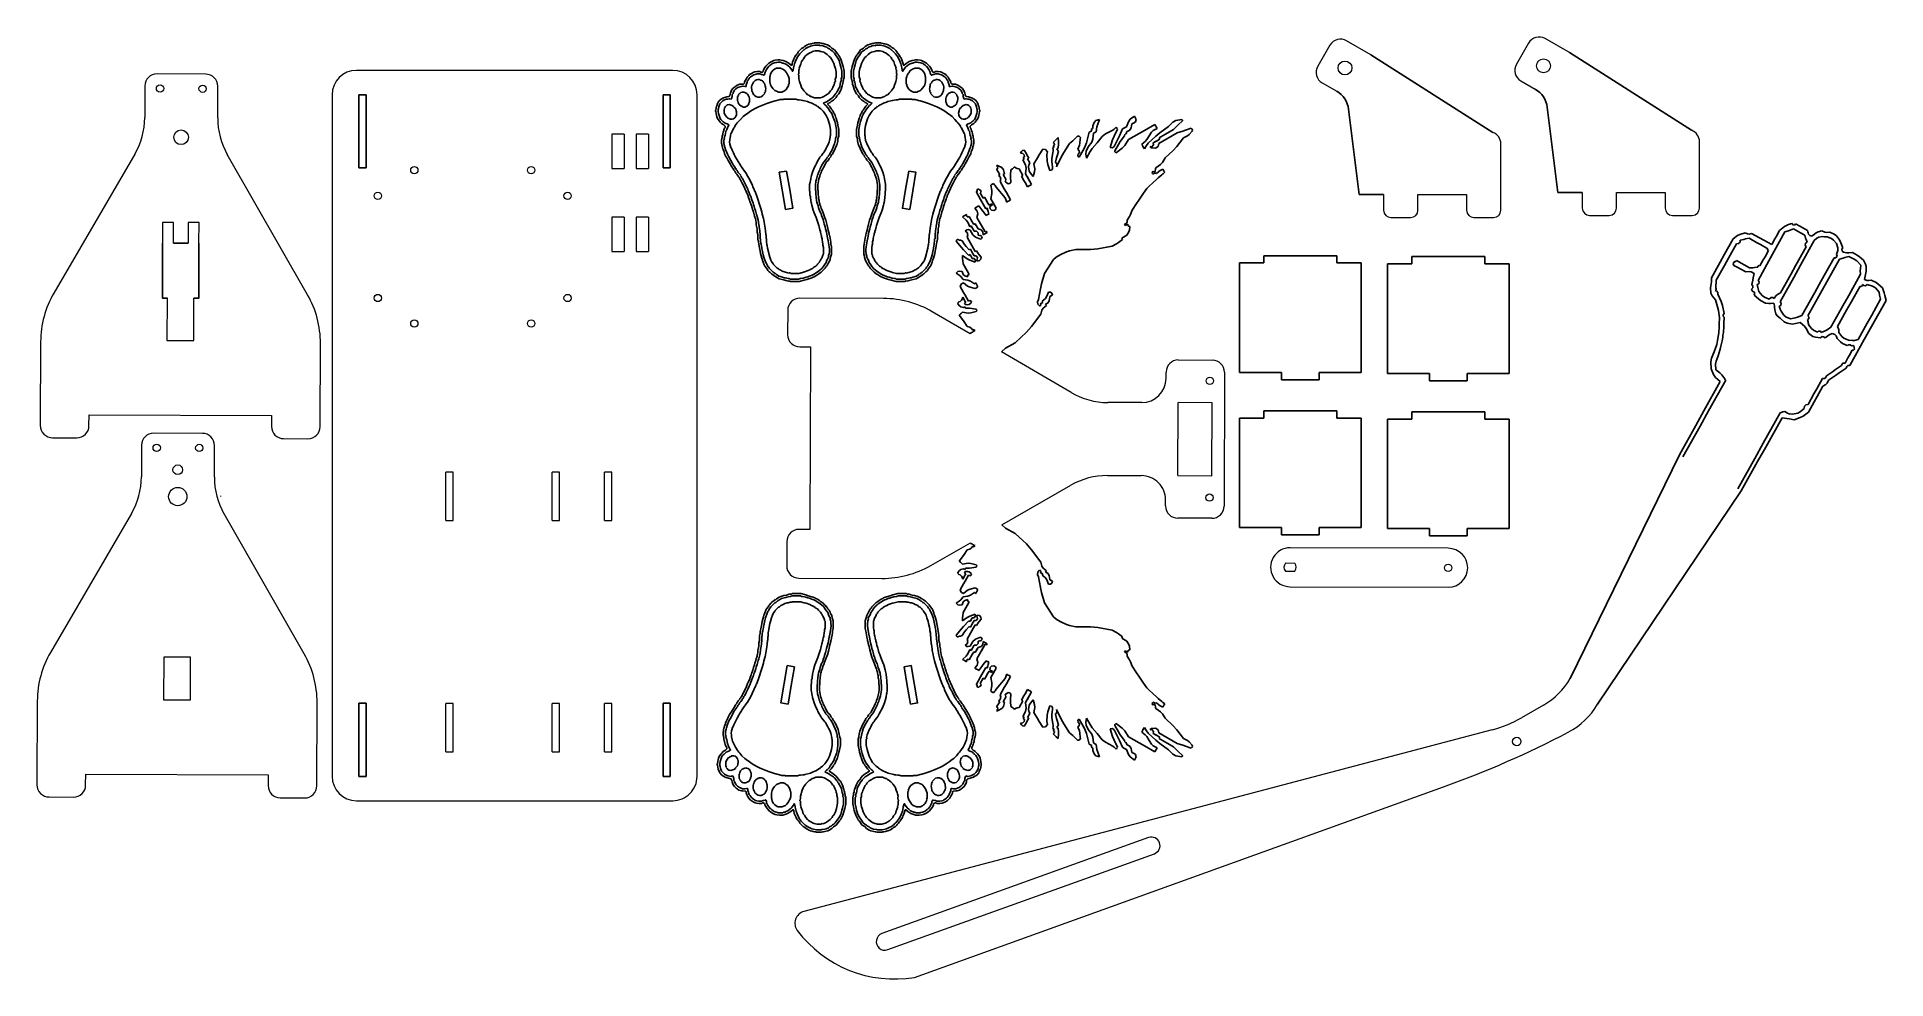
# Model space of a CAD drawing. Extents: x 345 to 1105, y -96 to 291.
import ezdxf

# ---------------------------------------------------------------- set-up
doc = ezdxf.new("R2010")
doc.units = 0
doc.header["$LTSCALE"] = 0.40404
doc.header["$MEASUREMENT"] = 0
doc.layers.get('0').update_dxf_attribs({"linetype": 'CONTINUOUS'})
doc.layers.add('2', color=7, linetype='CONTINUOUS', true_color=0xffffff)

msp = doc.modelspace()

# ---------------------------------------------------------------- linework, layer by layer
at = {"color": 0}
for p, q in [((647.93, 281.25), (647.35, 281.09)), ((649.07, 281.38), (647.93, 281.25)), ((649.63, 281.41), (649.07, 281.38)), ((649.91, 281.39), (649.63, 281.41)), ((650.46, 281.31), (649.91, 281.39)), ((651.23, 281.04), (650.46, 281.31)), ((655.67, 281.73), (655.3, 280.95)), ((655.94, 282.37), (655.67, 281.73)), ((656.11, 282.68), (655.94, 282.37)), ((656.51, 283.26), (656.11, 282.68)), ((656.67, 283.34), (656.51, 283.26)), ((656.75, 283.49), (656.67, 283.34)), ((657.1, 283.99), (656.71, 283.67)), ((656.71, 283.67), (656.75, 283.49)), ((657.27, 284.2), (657.1, 283.99)), ((657.48, 284.65), (657.27, 284.2)), ((658.01, 285.17), (657.48, 284.65)), ((658.27, 285.44), (658.01, 285.17)), ((658.8, 285.97), (658.27, 285.44)), ((659.3, 286.3), (658.8, 285.97)), ((659.55, 286.47), (659.3, 286.3)), ((660.05, 286.8), (659.55, 286.47)), ((660.7, 287.3), (660.05, 286.8)), ((661.08, 287.51), (660.7, 287.3)), ((661.85, 287.77), (661.08, 287.51)), ((662.52, 287.94), (661.85, 287.77)), ((662.85, 288.02), (662.52, 287.94)), ((663.52, 288.19), (662.85, 288.02)), ((663.81, 288.15), (663.52, 288.19)), ((664, 288.2), (663.81, 288.15)), ((664.22, 288.4), (664, 288.2)), ((664.91, 288.4), (664.22, 288.4)), ((665.26, 288.4), (664.91, 288.4)), ((665.95, 288.4), (665.26, 288.4)), ((666.09, 288.37), (665.95, 288.4)), ((666.16, 288.36), (666.09, 288.37)), ((666.3, 288.33), (666.16, 288.36)), ((666.86, 288.22), (666.3, 288.33)), ((667.13, 288.16), (666.86, 288.22)), ((667.69, 288.05), (667.13, 288.16)), ((668.9, 287.72), (667.69, 288.05)), ((669.51, 287.48), (668.9, 287.72)), ((670.61, 286.87), (669.51, 287.48)), ((671.24, 286.21), (670.61, 286.87)), ((671.61, 285.92), (671.24, 286.21)), ((672.41, 285.48), (671.61, 285.92)), ((672.94, 284.76), (672.41, 285.48)), ((673.2, 284.39), (672.94, 284.76)), ((673.73, 283.67), (673.2, 284.39)), ((673.9, 283.59), (673.73, 283.67)), ((673.97, 283.44), (673.9, 283.59)), ((673.94, 283.26), (673.97, 283.44)), ((674.18, 283.08), (673.94, 283.26)), ((674.28, 282.96), (674.18, 283.08)), ((674.43, 282.7), (674.28, 282.96)), ((674.7, 282.15), (674.43, 282.7)), ((674.84, 281.87), (674.7, 282.15)), ((675.12, 281.31), (674.84, 281.87)), ((675.68, 279.5), (675.12, 281.31)), ((679.82, 279.5), (680.38, 281.31)), ((680.38, 281.31), (680.66, 281.87)), ((680.66, 281.87), (680.79, 282.15)), ((680.79, 282.15), (681.07, 282.7)), ((681.07, 282.7), (681.22, 282.96)), ((681.22, 282.96), (681.32, 283.08)), ((681.32, 283.08), (681.56, 283.26)), ((681.53, 283.44), (681.6, 283.59)), ((681.56, 283.26), (681.53, 283.44)), ((681.6, 283.59), (681.77, 283.67)), ((681.77, 283.67), (682.3, 284.39)), ((682.3, 284.39), (682.56, 284.76)), ((682.56, 284.76), (683.09, 285.48)), ((683.09, 285.48), (683.88, 285.92)), ((683.88, 285.92), (684.26, 286.21)), ((684.26, 286.21), (684.89, 286.87)), ((684.89, 286.87), (685.99, 287.48)), ((685.99, 287.48), (686.59, 287.72)), ((686.59, 287.72), (687.81, 288.05)), ((687.81, 288.05), (688.37, 288.16)), ((688.37, 288.16), (688.64, 288.22)), ((688.64, 288.22), (689.2, 288.33)), ((689.2, 288.33), (689.34, 288.36)), ((689.34, 288.36), (689.41, 288.37)), ((689.41, 288.37), (689.55, 288.4)), ((689.55, 288.4), (690.24, 288.4)), ((690.24, 288.4), (690.59, 288.4)), ((690.59, 288.4), (691.28, 288.4)), ((691.28, 288.4), (691.5, 288.2)), ((691.5, 288.2), (691.69, 288.15)), ((691.69, 288.15), (691.98, 288.19)), ((691.98, 288.19), (692.64, 288.02)), ((692.64, 288.02), (692.98, 287.94)), ((692.98, 287.94), (693.64, 287.77)), ((693.64, 287.77), (694.42, 287.51)), ((694.42, 287.51), (694.8, 287.3)), ((694.8, 287.3), (695.45, 286.8)), ((695.45, 286.8), (695.95, 286.47)), ((695.95, 286.47), (696.2, 286.3)), ((696.2, 286.3), (696.7, 285.97)), ((696.7, 285.97), (697.23, 285.44)), ((697.23, 285.44), (697.49, 285.17)), ((697.49, 285.17), (698.02, 284.65)), ((698.02, 284.65), (698.23, 284.2)), ((698.23, 284.2), (698.4, 283.99)), ((698.4, 283.99), (698.78, 283.67)), ((698.78, 283.67), (698.75, 283.49)), ((698.75, 283.49), (698.83, 283.34)), ((698.83, 283.34), (698.99, 283.26)), ((698.99, 283.26), (699.39, 282.68)), ((699.39, 282.68), (699.56, 282.37)), ((699.56, 282.37), (699.83, 281.73)), ((699.83, 281.73), (700.2, 280.95)), ((704.27, 281.04), (705.04, 281.31)), ((705.04, 281.31), (705.59, 281.39)), ((705.59, 281.39), (705.87, 281.41)), ((705.87, 281.41), (706.43, 281.38)), ((706.43, 281.38), (707.57, 281.25)), ((707.57, 281.25), (708.15, 281.09)), ((636.43, 274.3), (635.99, 273.49)), ((637.08, 274.99), (636.43, 274.3)), ((637.45, 275.3), (637.08, 274.99)), ((638.24, 275.83), (637.45, 275.3)), ((639.13, 276.26), (638.24, 275.83)), ((639.62, 276.42), (639.13, 276.26)), ((640.6, 276.59), (639.62, 276.42)), ((641.04, 276.59), (640.6, 276.59)), ((641.27, 276.59), (641.04, 276.59)), ((641.71, 276.59), (641.27, 276.59)), ((642.03, 276.35), (641.71, 276.59)), ((642.3, 276.29), (642.03, 276.35)), ((642.68, 276.38), (642.3, 276.29)), ((642.96, 276.59), (642.68, 276.38)), ((643.08, 276.8), (642.96, 276.59)), ((643.1, 277.15), (643.08, 276.8)), ((643.47, 277.84), (643.1, 277.15)), ((643.68, 278.18), (643.47, 277.84)), ((644.14, 278.81), (643.68, 278.18)), ((644.9, 279.64), (644.14, 278.81)), ((645.35, 280.02), (644.9, 279.64)), ((646.3, 280.62), (645.35, 280.02)), ((647.35, 281.09), (646.3, 280.62)), ((651.62, 280.91), (651.23, 281.04)), ((652.41, 280.69), (651.62, 280.91)), ((653.28, 280.13), (652.41, 280.69)), ((653.7, 279.82), (653.28, 280.13)), ((654.49, 279.16), (653.7, 279.82)), ((654.66, 279.18), (654.49, 279.16)), ((654.74, 279.19), (654.66, 279.18)), ((654.91, 279.23), (654.74, 279.19)), ((655.14, 280.55), (654.91, 279.72)), ((654.91, 279.72), (654.91, 279.52)), ((654.91, 279.52), (654.91, 279.42)), ((654.91, 279.42), (654.91, 279.23)), ((655.3, 280.95), (655.14, 280.55)), ((675.92, 278.58), (675.68, 279.5)), ((676.3, 276.73), (675.92, 278.58)), ((676.09, 273.44), (676.3, 274.09)), ((676.3, 275.67), (676.3, 276.73)), ((676.3, 275.14), (676.3, 275.67)), ((676.3, 274.09), (676.3, 275.14)), ((679.2, 276.73), (679.58, 278.58)), ((679.2, 275.67), (679.2, 276.73)), ((679.2, 275.14), (679.2, 275.67)), ((679.2, 274.09), (679.2, 275.14)), ((679.4, 273.44), (679.2, 274.09)), ((679.58, 278.58), (679.82, 279.5)), ((700.2, 280.95), (700.36, 280.55)), ((700.36, 280.55), (700.59, 279.72)), ((700.59, 279.72), (700.59, 279.52)), ((700.59, 279.52), (700.59, 279.42)), ((700.59, 279.42), (700.59, 279.23)), ((700.59, 279.23), (700.76, 279.19)), ((700.76, 279.19), (700.84, 279.18)), ((700.84, 279.18), (701.01, 279.16)), ((701.01, 279.16), (701.8, 279.82)), ((701.8, 279.82), (702.22, 280.13)), ((702.22, 280.13), (703.09, 280.69)), ((703.09, 280.69), (703.88, 280.91)), ((703.88, 280.91), (704.27, 281.04)), ((708.15, 281.09), (709.2, 280.62)), ((709.2, 280.62), (710.15, 280.02)), ((710.15, 280.02), (710.6, 279.64)), ((710.6, 279.64), (711.36, 278.81)), ((711.36, 278.81), (711.82, 278.18)), ((711.82, 278.18), (712.03, 277.84)), ((712.03, 277.84), (712.4, 277.15)), ((712.4, 277.15), (712.42, 276.8)), ((712.42, 276.8), (712.53, 276.59)), ((712.53, 276.59), (712.82, 276.38)), ((712.82, 276.38), (713.2, 276.29)), ((713.2, 276.29), (713.47, 276.35)), ((713.47, 276.35), (713.79, 276.59)), ((713.79, 276.59), (714.23, 276.59)), ((714.23, 276.59), (714.45, 276.59)), ((714.45, 276.59), (714.9, 276.59)), ((714.9, 276.59), (715.88, 276.42)), ((715.88, 276.42), (716.37, 276.26)), ((716.37, 276.26), (717.26, 275.83)), ((717.26, 275.83), (718.05, 275.3)), ((718.05, 275.3), (718.42, 274.99)), ((718.42, 274.99), (719.07, 274.3)), ((719.07, 274.3), (719.51, 273.49)), ((627.63, 266.06), (626.71, 265.75)), ((628.11, 266.19), (627.63, 266.06)), ((629.07, 266.38), (628.11, 266.19)), ((629.39, 266.84), (629.07, 266.38)), ((629.5, 267.14), (629.39, 266.84)), ((629.56, 267.7), (629.5, 267.14)), ((629.87, 268.5), (629.56, 267.7)), ((630.08, 268.89), (629.87, 268.5)), ((630.6, 269.57), (630.08, 268.89)), ((631.28, 270.2), (630.6, 269.57)), ((631.65, 270.49), (631.28, 270.2)), ((632.4, 271.03), (631.65, 270.49)), ((633.4, 271.32), (632.4, 271.03)), ((633.93, 271.41), (633.4, 271.32)), ((634.97, 271.45), (633.93, 271.41)), ((635.06, 271.53), (634.97, 271.45)), ((635.1, 271.57), (635.06, 271.53)), ((635.18, 271.66), (635.1, 271.57)), ((635.34, 271.86), (635.18, 271.66)), ((635.76, 273.09), (635.32, 272.28)), ((635.32, 272.28), (635.38, 272.03)), ((635.38, 272.03), (635.34, 271.86)), ((635.99, 273.49), (635.76, 273.09)), ((672.97, 265.96), (673.3, 266.62)), ((673.3, 266.62), (673.54, 266.93)), ((673.54, 266.93), (674.08, 267.42)), ((674.08, 267.42), (674.78, 268.7)), ((674.78, 268.7), (675.07, 269.38)), ((675.07, 269.38), (675.54, 270.75)), ((675.54, 270.75), (675.7, 271.42)), ((675.7, 271.42), (675.79, 271.76)), ((675.79, 271.76), (675.95, 272.42)), ((675.95, 272.42), (676.02, 273.1)), ((676.02, 273.1), (676.09, 273.44)), ((679.48, 273.1), (679.4, 273.44)), ((679.54, 272.42), (679.48, 273.1)), ((679.71, 271.76), (679.54, 272.42)), ((679.79, 271.42), (679.71, 271.76)), ((679.96, 270.75), (679.79, 271.42)), ((680.43, 269.38), (679.96, 270.75)), ((680.72, 268.7), (680.43, 269.38)), ((681.42, 267.42), (680.72, 268.7)), ((681.96, 266.93), (681.42, 267.42)), ((682.2, 266.62), (681.96, 266.93)), ((682.53, 265.96), (682.2, 266.62)), ((719.51, 273.49), (719.74, 273.09)), ((719.74, 273.09), (720.18, 272.28)), ((720.18, 272.28), (720.12, 272.03)), ((720.12, 272.03), (720.16, 271.86)), ((720.16, 271.86), (720.32, 271.66)), ((720.32, 271.66), (720.4, 271.57)), ((720.4, 271.57), (720.44, 271.53)), ((720.44, 271.53), (720.53, 271.45)), ((720.53, 271.45), (721.57, 271.41)), ((721.57, 271.41), (722.09, 271.32)), ((722.09, 271.32), (723.1, 271.03)), ((723.1, 271.03), (723.85, 270.49)), ((723.85, 270.49), (724.22, 270.2)), ((724.22, 270.2), (724.9, 269.57)), ((724.9, 269.57), (725.42, 268.89)), ((725.42, 268.89), (725.63, 268.5)), ((725.63, 268.5), (725.94, 267.7)), ((725.94, 267.7), (726, 267.14)), ((726, 267.14), (726.11, 266.84)), ((726.11, 266.84), (726.43, 266.38)), ((726.43, 266.38), (727.39, 266.19)), ((727.39, 266.19), (727.86, 266.06)), ((727.86, 266.06), (728.79, 265.75)), ((623.58, 260.89), (623.49, 260.57)), ((623.49, 260.57), (623.49, 260.38)), ((623.49, 260.38), (623.58, 260.06)), ((623.69, 261.45), (623.58, 260.89)), ((623.58, 260.06), (623.69, 259.5)), ((623.75, 261.73), (623.69, 261.45)), ((623.69, 259.5), (623.75, 259.22)), ((623.86, 262.28), (623.75, 261.73)), ((623.75, 259.22), (623.86, 258.67)), ((623.89, 262.36), (623.86, 262.28)), ((623.86, 258.67), (624.01, 257.91)), ((623.9, 262.41), (623.89, 262.36)), ((623.93, 262.49), (623.9, 262.41)), ((624.3, 263.46), (623.93, 262.49)), ((624.56, 263.94), (624.3, 263.46)), ((625.18, 264.78), (624.56, 263.94)), ((625.79, 265.16), (625.18, 264.78)), ((626.1, 265.36), (625.79, 265.16)), ((626.71, 265.75), (626.1, 265.36)), ((669.6, 263.24), (669.64, 263.38)), ((669.63, 263.04), (669.6, 263.24)), ((670.27, 262.34), (669.63, 263.04)), ((669.64, 263.38), (669.77, 263.53)), ((669.77, 263.53), (669.96, 263.5)), ((669.96, 263.5), (670.1, 263.57)), ((670.1, 263.57), (670.19, 263.74)), ((670.19, 263.74), (670.55, 263.92)), ((670.57, 261.96), (670.27, 262.34)), ((670.55, 263.92), (670.72, 264.04)), ((671.09, 261.17), (670.57, 261.96)), ((670.72, 264.04), (671.02, 264.3)), ((671.02, 264.3), (671.88, 264.86)), ((671.26, 261.08), (671.09, 261.17)), ((671.33, 260.94), (671.26, 261.08)), ((671.3, 260.75), (671.33, 260.94)), ((671.54, 260.58), (671.3, 260.75)), ((671.64, 260.46), (671.54, 260.58)), ((671.79, 260.2), (671.64, 260.46)), ((672.12, 259.53), (671.79, 260.2)), ((671.88, 264.86), (672.28, 265.21)), ((672.29, 259.2), (672.12, 259.53)), ((672.28, 265.21), (672.97, 265.96)), ((672.62, 258.53), (672.29, 259.2)), ((672.79, 258.03), (672.62, 258.53)), ((683.22, 265.21), (682.53, 265.96)), ((682.71, 258.03), (682.88, 258.53)), ((682.88, 258.53), (683.21, 259.2)), ((683.21, 259.2), (683.38, 259.53)), ((683.62, 264.86), (683.22, 265.21)), ((683.38, 259.53), (683.71, 260.2)), ((684.48, 264.3), (683.62, 264.86)), ((683.71, 260.2), (683.86, 260.46)), ((683.86, 260.46), (683.96, 260.58)), ((683.96, 260.58), (684.2, 260.75)), ((684.17, 260.94), (684.24, 261.08)), ((684.2, 260.75), (684.17, 260.94)), ((684.24, 261.08), (684.41, 261.17)), ((684.41, 261.17), (684.93, 261.96)), ((684.78, 264.04), (684.48, 264.3)), ((684.95, 263.92), (684.78, 264.04)), ((684.93, 261.96), (685.23, 262.34)), ((685.31, 263.74), (684.95, 263.92)), ((685.23, 262.34), (685.86, 263.04)), ((685.39, 263.57), (685.31, 263.74)), ((685.54, 263.5), (685.39, 263.57)), ((685.73, 263.53), (685.54, 263.5)), ((685.86, 263.38), (685.73, 263.53)), ((685.9, 263.24), (685.86, 263.38)), ((685.86, 263.04), (685.9, 263.24)), ((728.79, 265.75), (729.4, 265.36)), ((729.4, 265.36), (729.7, 265.16)), ((729.7, 265.16), (730.32, 264.78)), ((730.32, 264.78), (730.94, 263.94)), ((730.94, 263.94), (731.2, 263.46)), ((731.2, 263.46), (731.57, 262.49)), ((731.64, 258.67), (731.48, 257.91)), ((731.57, 262.49), (731.6, 262.41)), ((731.6, 262.41), (731.61, 262.36)), ((731.61, 262.36), (731.64, 262.28)), ((731.64, 262.28), (731.75, 261.73)), ((731.75, 259.22), (731.64, 258.67)), ((731.75, 261.73), (731.81, 261.45)), ((731.81, 259.5), (731.75, 259.22)), ((731.81, 261.45), (731.92, 260.89)), ((731.92, 260.06), (731.81, 259.5)), ((731.92, 260.89), (732.01, 260.57)), ((732.01, 260.38), (731.92, 260.06)), ((732.01, 260.57), (732.01, 260.38)), ((624.01, 257.91), (624.16, 257.53)), ((624.16, 257.53), (624.55, 256.86)), ((624.55, 256.86), (625.06, 256.16)), ((625.06, 256.16), (625.34, 255.82)), ((625.34, 255.82), (625.94, 255.2)), ((625.94, 255.2), (626.57, 254.85)), ((626.47, 251.06), (626.39, 250.72)), ((626.64, 251.72), (626.47, 251.06)), ((626.57, 254.85), (626.87, 254.64)), ((626.81, 252.35), (626.64, 251.72)), ((626.92, 252.66), (626.81, 252.35)), ((626.87, 254.64), (627.4, 254.15)), ((627.19, 253.25), (626.92, 252.66)), ((627.37, 253.58), (627.19, 253.25)), ((627.41, 253.78), (627.37, 253.58)), ((627.4, 254.15), (627.41, 253.78)), ((672.87, 257.78), (672.79, 258.03)), ((673.04, 257.28), (672.87, 257.78)), ((673.51, 255.46), (673.04, 257.28)), ((673.72, 254.54), (673.51, 255.46)), ((674.08, 252.7), (673.72, 254.54)), ((674.08, 251.64), (674.08, 252.7)), ((674.08, 251.11), (674.08, 251.64)), ((674.08, 250.06), (674.08, 251.11)), ((681.42, 252.7), (681.78, 254.54)), ((681.42, 251.64), (681.42, 252.7)), ((681.42, 251.11), (681.42, 251.64)), ((681.42, 250.06), (681.42, 251.11)), ((681.78, 254.54), (681.99, 255.46)), ((681.99, 255.46), (682.46, 257.28)), ((682.46, 257.28), (682.63, 257.78)), ((682.63, 257.78), (682.71, 258.03)), ((728.1, 254.15), (728.09, 253.78)), ((728.09, 253.78), (728.13, 253.58)), ((728.63, 254.64), (728.1, 254.15)), ((728.13, 253.58), (728.31, 253.25)), ((728.31, 253.25), (728.58, 252.66)), ((728.58, 252.66), (728.69, 252.35)), ((728.93, 254.85), (728.63, 254.64)), ((728.69, 252.35), (728.86, 251.72)), ((728.86, 251.72), (729.03, 251.06)), ((729.56, 255.2), (728.93, 254.85)), ((729.03, 251.06), (729.11, 250.72)), ((730.16, 255.82), (729.56, 255.2)), ((730.44, 256.16), (730.16, 255.82)), ((730.94, 256.86), (730.44, 256.16)), ((731.34, 257.53), (730.94, 256.86)), ((731.48, 257.91), (731.34, 257.53)), ((626.08, 249.04), (625.87, 248.39)), ((625.87, 248.39), (625.87, 247.83)), ((625.87, 247.83), (625.87, 247.56)), ((625.87, 247.56), (625.87, 247)), ((625.87, 247), (626.07, 246.78)), ((626.07, 246.78), (626.12, 246.59)), ((626.15, 249.38), (626.08, 249.04)), ((626.12, 246.59), (626.08, 246.3)), ((626.08, 246.3), (626.25, 245.64)), ((626.22, 250.06), (626.15, 249.38)), ((626.39, 250.72), (626.22, 250.06)), ((626.25, 245.64), (626.33, 245.3)), ((626.33, 245.3), (626.5, 244.64)), ((626.5, 244.64), (626.53, 244.53)), ((626.53, 244.53), (626.54, 244.47)), ((626.54, 244.47), (626.57, 244.36)), ((626.57, 244.49), (626.57, 244.57)), ((626.57, 244.57), (626.81, 243.87)), ((626.57, 244.44), (626.57, 244.49)), ((626.57, 244.36), (626.57, 244.44)), ((626.81, 243.87), (626.94, 243.52)), ((626.94, 243.52), (627.19, 242.83)), ((671.51, 242.69), (671.95, 243.58)), ((671.95, 243.58), (672.18, 244.03)), ((672.18, 244.03), (672.62, 244.92)), ((672.62, 244.92), (673.17, 246.14)), ((673.17, 246.14), (673.38, 246.8)), ((673.38, 246.8), (673.66, 248.11)), ((673.66, 248.11), (673.76, 248.9)), ((673.76, 248.9), (673.84, 249.3)), ((673.84, 249.3), (674.08, 250.06)), ((681.65, 249.3), (681.42, 250.06)), ((681.74, 248.9), (681.65, 249.3)), ((681.84, 248.11), (681.74, 248.9)), ((682.12, 246.8), (681.84, 248.11)), ((682.33, 246.14), (682.12, 246.8)), ((682.88, 244.92), (682.33, 246.14)), ((683.32, 244.03), (682.88, 244.92)), ((683.54, 243.58), (683.32, 244.03)), ((683.99, 242.69), (683.54, 243.58)), ((728.56, 243.52), (728.31, 242.83)), ((728.69, 243.87), (728.56, 243.52)), ((728.93, 244.57), (728.69, 243.87)), ((728.93, 244.49), (728.93, 244.57)), ((728.93, 244.44), (728.93, 244.49)), ((728.96, 244.47), (728.93, 244.36)), ((728.93, 244.36), (728.93, 244.44)), ((728.97, 244.53), (728.96, 244.47)), ((729, 244.64), (728.97, 244.53)), ((729.17, 245.3), (729, 244.64)), ((729.11, 250.72), (729.28, 250.06)), ((729.25, 245.64), (729.17, 245.3)), ((729.42, 246.3), (729.25, 245.64)), ((729.28, 250.06), (729.35, 249.38)), ((729.35, 249.38), (729.42, 249.04)), ((729.43, 246.78), (729.37, 246.59)), ((729.37, 246.59), (729.42, 246.3)), ((729.42, 249.04), (729.62, 248.39)), ((729.62, 247), (729.43, 246.78)), ((729.62, 248.39), (729.62, 247.83)), ((729.62, 247.83), (729.62, 247.56)), ((729.62, 247.56), (729.62, 247)), ((627.19, 242.83), (627.75, 241.72)), ((627.75, 241.72), (628.03, 241.16)), ((628.03, 241.16), (628.58, 240.05)), ((628.58, 240.05), (629.46, 238.6)), ((629.46, 238.6), (629.91, 237.88)), ((629.91, 237.88), (630.81, 236.44)), ((630.81, 236.44), (630.99, 236.08)), ((630.99, 236.08), (631.1, 235.91)), ((631.1, 235.91), (631.36, 235.61)), ((631.36, 235.61), (631.85, 234.77)), ((666.87, 235.04), (667.06, 235.61)), ((667.06, 235.61), (667.56, 236.61)), ((667.56, 236.61), (667.81, 237.11)), ((667.81, 237.11), (668.31, 238.11)), ((668.31, 238.11), (668.81, 239.02)), ((668.81, 239.02), (669.12, 239.45)), ((669.12, 239.45), (669.84, 240.19)), ((669.84, 240.19), (670.15, 240.81)), ((670.15, 240.81), (670.37, 241.11)), ((670.37, 241.11), (670.88, 241.58)), ((670.88, 241.58), (671.03, 242.07)), ((671.03, 242.07), (671.17, 242.32)), ((671.17, 242.32), (671.51, 242.69)), ((684.33, 242.32), (683.99, 242.69)), ((684.47, 242.07), (684.33, 242.32)), ((684.61, 241.58), (684.47, 242.07)), ((685.12, 241.11), (684.61, 241.58)), ((685.35, 240.81), (685.12, 241.11)), ((685.66, 240.19), (685.35, 240.81)), ((686.38, 239.45), (685.66, 240.19)), ((686.69, 239.02), (686.38, 239.45)), ((687.18, 238.11), (686.69, 239.02)), ((687.68, 237.11), (687.18, 238.11)), ((687.93, 236.61), (687.68, 237.11)), ((688.43, 235.61), (687.93, 236.61)), ((688.63, 235.04), (688.43, 235.61)), ((724.14, 235.61), (723.65, 234.77)), ((724.4, 235.91), (724.14, 235.61)), ((724.51, 236.08), (724.4, 235.91)), ((724.69, 236.44), (724.51, 236.08)), ((725.59, 237.88), (724.69, 236.44)), ((726.04, 238.6), (725.59, 237.88)), ((726.92, 240.05), (726.04, 238.6)), ((727.47, 241.16), (726.92, 240.05)), ((727.75, 241.72), (727.47, 241.16)), ((728.31, 242.83), (727.75, 241.72)), ((631.85, 234.77), (632.15, 234.36)), ((632.15, 234.36), (632.82, 233.66)), ((632.82, 233.66), (632.79, 233.48)), ((632.79, 233.48), (632.86, 233.33)), ((632.86, 233.33), (633.03, 233.25)), ((633.03, 233.25), (633.28, 232.79)), ((633.28, 232.79), (633.42, 232.56)), ((633.42, 232.56), (633.72, 232.14)), ((633.72, 232.14), (634.45, 230.69)), ((634.45, 230.69), (634.81, 229.97)), ((634.81, 229.97), (635.53, 228.52)), ((635.53, 228.52), (635.98, 227.27)), ((665.47, 229.91), (665.66, 230.97)), ((665.47, 229.08), (665.47, 229.91)), ((665.47, 228.66), (665.47, 229.08)), ((665.47, 227.83), (665.47, 228.66)), ((665.66, 230.97), (665.76, 231.5)), ((665.76, 231.5), (665.95, 232.55)), ((665.95, 232.55), (666.17, 233.22)), ((666.17, 233.22), (666.29, 233.55)), ((666.29, 233.55), (666.51, 234.22)), ((666.51, 234.22), (666.76, 234.76)), ((666.76, 234.76), (666.87, 235.04)), ((688.74, 234.76), (688.63, 235.04)), ((688.99, 234.22), (688.74, 234.76)), ((689.21, 233.55), (688.99, 234.22)), ((689.32, 233.22), (689.21, 233.55)), ((689.55, 232.55), (689.32, 233.22)), ((689.74, 231.5), (689.55, 232.55)), ((689.84, 230.97), (689.74, 231.5)), ((690.03, 229.91), (689.84, 230.97)), ((690.03, 229.08), (690.03, 229.91)), ((690.03, 228.66), (690.03, 229.08)), ((690.03, 227.83), (690.03, 228.66)), ((719.97, 228.52), (719.52, 227.27)), ((720.69, 229.97), (719.97, 228.52)), ((721.05, 230.69), (720.69, 229.97)), ((721.78, 232.14), (721.05, 230.69)), ((722.08, 232.56), (721.78, 232.14)), ((722.22, 232.79), (722.08, 232.56)), ((722.47, 233.25), (722.22, 232.79)), ((722.64, 233.33), (722.47, 233.25)), ((722.71, 233.48), (722.64, 233.33)), ((723.35, 234.36), (722.68, 233.66)), ((722.68, 233.66), (722.71, 233.48)), ((723.65, 234.77), (723.35, 234.36)), ((635.98, 227.27), (636.25, 226.65)), ((636.25, 226.65), (636.85, 225.47)), ((636.85, 225.47), (636.84, 225.18)), ((636.84, 225.18), (636.89, 225.01)), ((636.89, 225.01), (637.06, 224.77)), ((637.06, 224.77), (637.28, 224.11)), ((637.28, 224.11), (637.39, 223.77)), ((637.39, 223.77), (637.61, 223.11)), ((637.61, 223.11), (637.67, 222.99)), ((637.67, 222.99), (637.7, 222.94)), ((637.7, 222.94), (637.75, 222.83)), ((637.75, 222.83), (637.97, 222.16)), ((637.97, 222.16), (638.09, 221.83)), ((638.09, 221.83), (638.31, 221.16)), ((638.31, 221.16), (638.36, 220.94)), ((638.36, 220.94), (638.39, 220.83)), ((638.39, 220.83), (638.45, 220.6)), ((638.45, 220.6), (638.67, 219.94)), ((665.52, 227.83), (665.47, 227.83)), ((665.55, 227.83), (665.52, 227.83)), ((665.61, 227.83), (665.55, 227.83)), ((665.61, 227.05), (665.61, 227.83)), ((665.61, 226.66), (665.61, 227.05)), ((665.61, 225.88), (665.61, 226.66)), ((665.8, 225.41), (665.61, 225.88)), ((665.84, 225.14), (665.8, 225.41)), ((665.81, 224.63), (665.84, 225.14)), ((665.92, 223.97), (665.81, 224.63)), ((665.98, 223.63), (665.92, 223.97)), ((666.09, 222.97), (665.98, 223.63)), ((666.21, 222.58), (666.09, 222.97)), ((666.26, 222.38), (666.21, 222.58)), ((666.37, 221.99), (666.26, 222.38)), ((666.59, 221.33), (666.37, 221.99)), ((666.7, 220.99), (666.59, 221.33)), ((666.93, 220.33), (666.7, 220.99)), ((688.57, 220.33), (688.8, 220.99)), ((688.8, 220.99), (688.91, 221.33)), ((688.91, 221.33), (689.13, 221.99)), ((689.13, 221.99), (689.24, 222.38)), ((689.24, 222.38), (689.29, 222.58)), ((689.29, 222.58), (689.41, 222.97)), ((689.41, 222.97), (689.52, 223.63)), ((689.52, 223.63), (689.57, 223.97)), ((689.57, 223.97), (689.69, 224.63)), ((689.65, 225.14), (689.7, 225.41)), ((689.69, 224.63), (689.65, 225.14)), ((689.7, 225.41), (689.89, 225.88)), ((689.89, 227.05), (689.89, 227.83)), ((689.89, 227.83), (689.95, 227.83)), ((689.89, 226.66), (689.89, 227.05)), ((689.89, 225.88), (689.89, 226.66)), ((689.95, 227.83), (689.98, 227.83)), ((689.98, 227.83), (690.03, 227.83)), ((717.05, 220.6), (716.83, 219.94)), ((717.11, 220.83), (717.05, 220.6)), ((717.14, 220.94), (717.11, 220.83)), ((717.19, 221.16), (717.14, 220.94)), ((717.41, 221.83), (717.19, 221.16)), ((717.52, 222.16), (717.41, 221.83)), ((717.75, 222.83), (717.52, 222.16)), ((717.8, 222.94), (717.75, 222.83)), ((717.83, 222.99), (717.8, 222.94)), ((717.89, 223.11), (717.83, 222.99)), ((718.11, 223.77), (717.89, 223.11)), ((718.22, 224.11), (718.11, 223.77)), ((718.44, 224.77), (718.22, 224.11)), ((718.61, 225.01), (718.44, 224.77)), ((718.65, 225.18), (718.61, 225.01)), ((719.25, 226.65), (718.65, 225.47)), ((718.65, 225.47), (718.65, 225.18)), ((719.52, 227.27), (719.25, 226.65)), ((638.67, 219.94), (638.78, 219.6)), ((638.78, 219.6), (639, 218.94)), ((639, 218.94), (639.33, 217.77)), ((639.33, 217.77), (639.5, 217.19)), ((639.5, 217.19), (639.84, 216.02)), ((639.84, 216.02), (639.95, 215.46)), ((639.95, 215.46), (640, 215.19)), ((640, 215.19), (640.11, 214.63)), ((640.11, 214.63), (640.21, 213.56)), ((640.21, 213.56), (640.31, 213.03)), ((640.31, 213.03), (640.6, 211.99)), ((667.22, 219.61), (666.93, 220.33)), ((667.36, 219.25), (667.22, 219.61)), ((667.62, 218.52), (667.36, 219.25)), ((668.41, 216.51), (667.62, 218.52)), ((668.75, 215.47), (668.41, 216.51)), ((669.29, 213.38), (668.75, 215.47)), ((669.62, 212.05), (669.29, 213.38)), ((685.88, 212.05), (686.21, 213.38)), ((686.21, 213.38), (686.75, 215.47)), ((686.75, 215.47), (687.09, 216.51)), ((687.09, 216.51), (687.88, 218.52)), ((687.88, 218.52), (688.14, 219.25)), ((688.14, 219.25), (688.27, 219.61)), ((688.27, 219.61), (688.57, 220.33)), ((715.19, 213.03), (714.9, 211.99)), ((715.29, 213.56), (715.19, 213.03)), ((715.39, 214.63), (715.29, 213.56)), ((715.5, 215.19), (715.39, 214.63)), ((715.55, 215.46), (715.5, 215.19)), ((715.66, 216.02), (715.55, 215.46)), ((716, 217.19), (715.66, 216.02)), ((716.17, 217.77), (716, 217.19)), ((716.5, 218.94), (716.17, 217.77)), ((716.72, 219.6), (716.5, 218.94)), ((716.83, 219.94), (716.72, 219.6)), ((1062.12, 212.39), (1062.85, 212.89)), ((1062.85, 212.89), (1064.37, 213.73)), ((1064.37, 213.73), (1064.98, 213.9)), ((1064.98, 213.9), (1065.28, 213.99)), ((1065.28, 213.99), (1065.89, 214.16)), ((1065.89, 214.16), (1066.17, 213.64)), ((1066.17, 213.64), (1066.96, 213.53)), ((1066.96, 213.53), (1067.37, 213.97)), ((1067.37, 213.97), (1069.31, 212.89)), ((1069.31, 212.89), (1070.28, 212.35)), ((640.6, 211.99), (640.55, 211.04)), ((640.55, 211.04), (640.61, 210.54)), ((640.61, 210.54), (640.88, 209.63)), ((640.88, 209.63), (640.88, 208.85)), ((640.88, 208.85), (640.88, 208.46)), ((640.88, 208.46), (640.88, 207.69)), ((640.88, 207.69), (641.08, 206.52)), ((641.08, 206.52), (641.18, 205.94)), ((641.18, 205.94), (641.36, 204.77)), ((669.79, 211.38), (669.62, 212.05)), ((670.12, 210.05), (669.79, 211.38)), ((670.22, 209.54), (670.12, 210.05)), ((670.27, 209.29), (670.22, 209.54)), ((670.4, 208.8), (670.27, 209.29)), ((670.51, 208.24), (670.4, 208.8)), ((670.56, 207.96), (670.51, 208.24)), ((670.68, 207.41), (670.56, 207.96)), ((670.8, 206.29), (670.68, 207.41)), ((670.9, 205.73), (670.8, 206.29)), ((671.16, 204.63), (670.9, 205.73)), ((684.34, 204.63), (684.6, 205.73)), ((684.6, 205.73), (684.7, 206.29)), ((684.7, 206.29), (684.82, 207.41)), ((684.82, 207.41), (684.93, 207.96)), ((684.93, 207.96), (684.99, 208.24)), ((684.99, 208.24), (685.1, 208.8)), ((685.1, 208.8), (685.23, 209.29)), ((685.23, 209.29), (685.28, 209.54)), ((685.28, 209.54), (685.38, 210.05)), ((685.38, 210.05), (685.71, 211.38)), ((685.71, 211.38), (685.88, 212.05)), ((714.32, 205.94), (714.14, 204.77)), ((714.42, 206.52), (714.32, 205.94)), ((714.62, 207.69), (714.42, 206.52)), ((714.89, 210.54), (714.62, 209.63)), ((714.62, 209.63), (714.62, 208.85)), ((714.62, 208.85), (714.62, 208.46)), ((714.62, 208.46), (714.62, 207.69)), ((714.94, 211.04), (714.89, 210.54)), ((714.9, 211.99), (714.94, 211.04)), ((1038.15, 201.5), (1041.72, 207.91)), ((1041.72, 207.91), (1043.47, 209.17)), ((1043.47, 209.17), (1044.49, 209.68)), ((1044.49, 209.68), (1046.56, 210.3)), ((1046.56, 210.3), (1047.56, 209.86)), ((1047.56, 209.86), (1048.22, 209.8)), ((1048.22, 209.8), (1049.28, 210.06)), ((1049.28, 210.06), (1052.58, 208.22)), ((1052.58, 208.22), (1054.23, 207.3)), ((1054.23, 207.3), (1057.54, 205.46)), ((1057.54, 205.46), (1058.83, 207.79)), ((1058.83, 207.79), (1059.48, 208.95)), ((1059.48, 208.95), (1060.78, 211.28)), ((1060.78, 211.28), (1062.12, 212.39)), ((1070.28, 212.35), (1072.22, 211.26)), ((1072.22, 211.26), (1072.4, 210.66)), ((1072.4, 210.66), (1072.48, 210.36)), ((1072.48, 210.36), (1072.65, 209.75)), ((1072.65, 209.75), (1073.19, 209.15)), ((1073.19, 209.15), (1073.87, 208.99)), ((1073.87, 208.99), (1074.62, 209.29)), ((1074.62, 209.29), (1075.85, 210.33)), ((1075.85, 210.33), (1076.63, 210.73)), ((1076.63, 210.73), (1078.19, 211.12)), ((1078.19, 211.12), (1079.38, 210.59)), ((1079.38, 210.59), (1080.1, 210.48)), ((1080.1, 210.48), (1081.4, 210.6)), ((1081.4, 210.6), (1083.26, 209.81)), ((1083.26, 209.81), (1084.17, 209.08)), ((1084.17, 209.08), (1085.36, 207.44)), ((1085.36, 207.44), (1085.95, 206.15)), ((1085.95, 206.15), (1086.22, 205.49)), ((1086.22, 205.49), (1086.71, 204.15)), ((641.36, 204.77), (641.75, 202.81)), ((641.75, 202.81), (641.97, 201.84)), ((641.97, 201.84), (642.48, 199.91)), ((642.48, 199.91), (642.7, 199.24)), ((642.7, 199.24), (642.81, 198.91)), ((642.81, 198.91), (643.03, 198.24)), ((643.03, 198.24), (643.41, 197.16)), ((669.43, 197.13), (669.87, 198.02)), ((669.87, 198.02), (670.09, 198.46)), ((670.09, 198.46), (670.54, 199.35)), ((670.54, 199.35), (670.76, 200.25)), ((670.76, 200.25), (670.88, 200.69)), ((670.88, 200.69), (671.16, 201.57)), ((671.16, 203.41), (671.16, 204.63)), ((671.16, 202.8), (671.16, 203.41)), ((671.16, 201.57), (671.16, 202.8)), ((684.34, 203.41), (684.34, 204.63)), ((684.34, 202.8), (684.34, 203.41)), ((684.34, 201.57), (684.34, 202.8)), ((684.61, 200.69), (684.34, 201.57)), ((684.74, 200.25), (684.61, 200.69)), ((684.96, 199.35), (684.74, 200.25)), ((685.41, 198.46), (684.96, 199.35)), ((685.63, 198.02), (685.41, 198.46)), ((686.07, 197.13), (685.63, 198.02)), ((712.47, 198.24), (712.08, 197.16)), ((712.69, 198.91), (712.47, 198.24)), ((712.8, 199.24), (712.69, 198.91)), ((713.02, 199.91), (712.8, 199.24)), ((713.53, 201.84), (713.02, 199.91)), ((713.75, 202.81), (713.53, 201.84)), ((714.14, 204.77), (713.75, 202.81)), ((1032.8, 191.89), (1036.37, 198.3)), ((1036.37, 198.3), (1038.15, 201.5)), ((1086.71, 204.15), (1086.3, 203.56)), ((1086.3, 203.56), (1086.42, 202.81)), ((1086.42, 202.81), (1087, 202.39)), ((1087, 202.39), (1088.46, 202.08)), ((1088.46, 202.08), (1089.24, 202.05)), ((1089.24, 202.05), (1090.72, 202.22)), ((1090.72, 202.22), (1092.7, 201.18)), ((1092.7, 201.18), (1093.64, 200.52)), ((1093.64, 200.52), (1095.31, 199.03)), ((1095.31, 199.03), (1096.09, 197.4)), ((643.41, 197.16), (643.71, 196.63)), ((643.71, 196.63), (644.42, 195.74)), ((644.42, 195.74), (644.64, 195.4)), ((644.64, 195.4), (644.75, 195.24)), ((644.75, 195.24), (644.98, 194.9)), ((644.98, 194.9), (645.56, 194.32)), ((645.56, 194.32), (645.85, 194.03)), ((645.85, 194.03), (646.43, 193.45)), ((646.43, 193.45), (646.88, 193.23)), ((646.88, 193.23), (647.1, 193.07)), ((647.1, 193.07), (647.41, 192.68)), ((647.41, 192.68), (647.59, 192.71)), ((647.59, 192.71), (647.74, 192.64)), ((647.74, 192.64), (647.82, 192.47)), ((647.82, 192.47), (648.96, 191.76)), ((648.96, 191.76), (649.59, 191.47)), ((649.59, 191.47), (650.88, 191.08)), ((650.88, 191.08), (651.9, 190.91)), ((651.9, 190.91), (652.4, 190.78)), ((652.4, 190.78), (653.38, 190.46)), ((653.38, 190.46), (653.7, 190.56)), ((653.7, 190.56), (653.94, 190.52)), ((653.94, 190.52), (654.21, 190.32)), ((654.21, 190.32), (655.66, 190.32)), ((655.66, 190.32), (656.38, 190.32)), ((656.38, 190.32), (657.83, 190.32)), ((657.83, 190.32), (659.89, 190.89)), ((659.89, 190.89), (660.91, 191.18)), ((660.91, 191.18), (662.97, 191.78)), ((662.97, 191.78), (663.63, 192.11)), ((663.63, 192.11), (663.97, 192.28)), ((663.97, 192.28), (664.63, 192.61)), ((664.63, 192.61), (665.52, 193.22)), ((665.52, 193.22), (665.97, 193.53)), ((665.97, 193.53), (666.86, 194.14)), ((666.86, 194.14), (667.49, 194.78)), ((667.49, 194.78), (667.81, 195.1)), ((667.81, 195.1), (668.45, 195.74)), ((668.45, 195.74), (668.79, 196.33)), ((668.79, 196.33), (668.99, 196.61)), ((668.99, 196.61), (669.43, 197.13)), ((686.51, 196.61), (686.07, 197.13)), ((686.71, 196.33), (686.51, 196.61)), ((687.05, 195.74), (686.71, 196.33)), ((687.68, 195.1), (687.05, 195.74)), ((688, 194.78), (687.68, 195.1)), ((688.64, 194.14), (688, 194.78)), ((689.53, 193.53), (688.64, 194.14)), ((689.98, 193.22), (689.53, 193.53)), ((690.87, 192.61), (689.98, 193.22)), ((691.53, 192.28), (690.87, 192.61)), ((691.87, 192.11), (691.53, 192.28)), ((692.53, 191.78), (691.87, 192.11)), ((694.58, 191.18), (692.53, 191.78)), ((695.61, 190.89), (694.58, 191.18)), ((697.67, 190.32), (695.61, 190.89)), ((699.12, 190.32), (697.67, 190.32)), ((699.84, 190.32), (699.12, 190.32)), ((701.29, 190.32), (699.84, 190.32)), ((701.56, 190.52), (701.29, 190.32)), ((701.8, 190.56), (701.56, 190.52)), ((702.12, 190.46), (701.8, 190.56)), ((703.1, 190.78), (702.12, 190.46)), ((703.6, 190.91), (703.1, 190.78)), ((704.62, 191.08), (703.6, 190.91)), ((705.91, 191.47), (704.62, 191.08)), ((706.54, 191.76), (705.91, 191.47)), ((707.68, 192.47), (706.54, 191.76)), ((707.76, 192.64), (707.68, 192.47)), ((707.91, 192.71), (707.76, 192.64)), ((708.09, 192.68), (707.91, 192.71)), ((708.4, 193.07), (708.09, 192.68)), ((708.62, 193.23), (708.4, 193.07)), ((709.06, 193.45), (708.62, 193.23)), ((709.65, 194.03), (709.06, 193.45)), ((709.94, 194.32), (709.65, 194.03)), ((710.52, 194.9), (709.94, 194.32)), ((710.75, 195.24), (710.52, 194.9)), ((710.86, 195.4), (710.75, 195.24)), ((711.08, 195.74), (710.86, 195.4)), ((711.79, 196.63), (711.08, 195.74)), ((712.08, 197.16), (711.79, 196.63)), ((1032.66, 189.35), (1032.75, 190.2)), ((1032.75, 190.2), (1032.8, 191.89)), ((1095.96, 192.56), (1095.7, 191.18)), ((1095.7, 191.18), (1096.7, 190.74)), ((1096.09, 193.25), (1095.96, 192.56)), ((1096.09, 197.4), (1096.31, 196.44)), ((1096.35, 194.63), (1096.09, 193.25)), ((1096.31, 196.44), (1096.35, 194.63)), ((1096.7, 190.74), (1097.36, 190.68)), ((1097.36, 190.68), (1098.42, 190.93)), ((1098.42, 190.93), (1100.4, 189.88)), ((1032.36, 187.68), (1032.66, 189.35)), ((1032.52, 185.56), (1032.36, 187.68)), ((1033, 184.38), (1032.52, 185.56)), ((1034.37, 182.74), (1033, 184.38)), ((1035.3, 179.9), (1034.37, 182.74)), ((1104.51, 182.45), (1098.56, 171.77)), ((1100.4, 189.88), (1101.34, 189.23)), ((1101.34, 189.23), (1103.01, 187.74)), ((1103.01, 187.74), (1103.73, 185.66)), ((1103.73, 185.66), (1104.03, 184.6)), ((1104.03, 184.6), (1104.51, 182.45)), ((1035.64, 178.42), (1035.3, 179.9)), ((1036.04, 175.45), (1035.64, 178.42)), ((1035.92, 172.97), (1036.04, 175.45)), ((1035.3, 166.04), (1035.76, 169.25)), ((1035.76, 169.25), (1035.87, 171.73)), ((1035.87, 171.73), (1035.92, 172.97)), ((1098.56, 171.77), (1095.58, 166.43)), ((1032.82, 158.78), (1033.91, 161.37)), ((1033.91, 161.37), (1034.92, 164.44)), ((1034.92, 164.44), (1035.3, 166.04)), ((1095.58, 166.43), (1089.63, 155.76)), ((1032.53, 157.27), (1032.82, 158.78)), ((1032.6, 154.46), (1032.53, 157.27)), ((1033.6, 152.08), (1032.6, 154.46)), ((1034.42, 150.92), (1033.6, 152.08)), ((1085.21, 152.74), (1083.78, 151.76)), ((1088.09, 154.7), (1085.21, 152.74)), ((1088.36, 155.4), (1088.09, 154.7)), ((1088.88, 155.75), (1088.36, 155.4)), ((1089.63, 155.76), (1088.88, 155.75)), ((1029.64, 137.16), (1036.35, 149.2)), ((1036.35, 149.2), (1034.42, 150.92)), ((1078.55, 147.3), (1076.17, 143.03)), ((1079.75, 147.98), (1078.55, 147.3)), ((1080.3, 148.57), (1079.75, 147.98)), ((1080.9, 149.8), (1080.3, 148.57)), ((1083.78, 151.76), (1080.9, 149.8)), ((1026.28, 131.14), (1029.64, 137.16)), ((1074.98, 140.89), (1072.6, 136.62)), ((1076.17, 143.03), (1074.98, 140.89)), ((1019.57, 119.1), (1026.28, 131.14)), ((1061.8, 134.37), (1055.09, 122.33)), ((1063.79, 134.1), (1061.8, 134.37)), ((1064.78, 133.93), (1063.79, 134.1)), ((1066.74, 133.53), (1064.78, 133.93)), ((1069.24, 134.39), (1066.74, 133.53)), ((1070.47, 135.04), (1069.24, 134.39)), ((1072.6, 136.62), (1070.47, 135.04)), ((1055.09, 122.33), (1051.74, 116.31)), ((1019.57, 119.1), (974.74, 27.22)), ((1051.74, 116.31), (1045.02, 104.28)), ((1045.02, 104.28), (985.95, 16.67)), ((649.63, 60.68), (650.26, 60.97)), ((650.26, 60.97), (651.55, 61.36)), ((651.55, 61.36), (652.56, 61.53)), ((652.56, 61.53), (653.07, 61.66)), ((653.07, 61.66), (654.05, 61.98)), ((654.05, 61.98), (654.37, 61.88)), ((654.37, 61.88), (654.61, 61.92)), ((654.61, 61.92), (654.88, 62.12)), ((654.88, 62.12), (656.33, 62.12)), ((656.33, 62.12), (657.05, 62.12)), ((657.05, 62.12), (658.49, 62.12)), ((658.49, 62.12), (660.55, 61.56)), ((660.55, 61.56), (661.58, 61.26)), ((661.58, 61.26), (663.63, 60.66)), ((695.25, 61.26), (693.2, 60.66)), ((696.28, 61.56), (695.25, 61.26)), ((698.34, 62.12), (696.28, 61.56)), ((699.79, 62.12), (698.34, 62.12)), ((700.51, 62.12), (699.79, 62.12)), ((701.95, 62.12), (700.51, 62.12)), ((702.23, 61.92), (701.95, 62.12)), ((702.46, 61.88), (702.23, 61.92)), ((702.79, 61.98), (702.46, 61.88)), ((703.77, 61.66), (702.79, 61.98)), ((704.27, 61.53), (703.77, 61.66)), ((705.29, 61.36), (704.27, 61.53)), ((706.57, 60.97), (705.29, 61.36)), ((707.21, 60.68), (706.57, 60.97)), ((643.14, 52.54), (643.37, 53.2)), ((643.37, 53.2), (643.48, 53.54)), ((643.48, 53.54), (643.7, 54.2)), ((643.7, 54.2), (644.08, 55.28)), ((644.08, 55.28), (644.37, 55.81)), ((644.37, 55.81), (645.09, 56.7)), ((645.09, 56.7), (645.31, 57.04)), ((645.31, 57.04), (645.42, 57.2)), ((645.42, 57.2), (645.64, 57.54)), ((645.64, 57.54), (646.23, 58.12)), ((646.23, 58.12), (646.52, 58.41)), ((646.52, 58.41), (647.1, 59)), ((647.1, 59), (647.55, 59.21)), ((647.55, 59.21), (647.76, 59.37)), ((647.76, 59.37), (648.07, 59.76)), ((648.07, 59.76), (648.26, 59.73)), ((648.26, 59.73), (648.41, 59.8)), ((648.41, 59.8), (648.49, 59.97)), ((648.49, 59.97), (649.63, 60.68)), ((663.63, 60.66), (664.3, 60.33)), ((664.3, 60.33), (664.63, 60.16)), ((664.63, 60.16), (665.3, 59.83)), ((665.3, 59.83), (666.19, 59.22)), ((666.19, 59.22), (666.63, 58.91)), ((666.63, 58.91), (667.52, 58.3)), ((667.52, 58.3), (668.16, 57.66)), ((668.16, 57.66), (668.48, 57.34)), ((668.48, 57.34), (669.12, 56.7)), ((669.12, 56.7), (669.46, 56.12)), ((669.46, 56.12), (669.66, 55.83)), ((669.66, 55.83), (670.09, 55.31)), ((670.09, 55.31), (670.54, 54.43)), ((670.54, 54.43), (670.76, 53.98)), ((670.76, 53.98), (671.2, 53.09)), ((686.07, 53.98), (685.63, 53.09)), ((686.3, 54.43), (686.07, 53.98)), ((686.74, 55.31), (686.3, 54.43)), ((687.18, 55.83), (686.74, 55.31)), ((687.38, 56.12), (687.18, 55.83)), ((687.71, 56.7), (687.38, 56.12)), ((688.35, 57.34), (687.71, 56.7)), ((688.67, 57.66), (688.35, 57.34)), ((689.31, 58.3), (688.67, 57.66)), ((690.2, 58.91), (689.31, 58.3)), ((690.64, 59.22), (690.2, 58.91)), ((691.53, 59.83), (690.64, 59.22)), ((692.2, 60.16), (691.53, 59.83)), ((692.53, 60.33), (692.2, 60.16)), ((693.2, 60.66), (692.53, 60.33)), ((708.34, 59.97), (707.21, 60.68)), ((708.43, 59.8), (708.34, 59.97)), ((708.58, 59.73), (708.43, 59.8)), ((708.76, 59.76), (708.58, 59.73)), ((709.07, 59.37), (708.76, 59.76)), ((709.29, 59.21), (709.07, 59.37)), ((709.73, 59), (709.29, 59.21)), ((710.32, 58.41), (709.73, 59)), ((710.61, 58.12), (710.32, 58.41)), ((711.19, 57.54), (710.61, 58.12)), ((711.41, 57.2), (711.19, 57.54)), ((711.52, 57.04), (711.41, 57.2)), ((711.75, 56.7), (711.52, 57.04)), ((712.46, 55.81), (711.75, 56.7)), ((712.75, 55.28), (712.46, 55.81)), ((713.14, 54.2), (712.75, 55.28)), ((713.36, 53.54), (713.14, 54.2)), ((713.47, 53.2), (713.36, 53.54)), ((713.69, 52.54), (713.47, 53.2)), ((641.55, 44.76), (641.75, 45.92)), ((641.75, 45.92), (641.84, 46.51)), ((641.84, 46.51), (642.03, 47.67)), ((642.03, 47.67), (642.42, 49.63)), ((642.42, 49.63), (642.64, 50.61)), ((642.64, 50.61), (643.14, 52.54)), ((671.2, 53.09), (671.43, 52.19)), ((671.47, 46.15), (671.34, 45.03)), ((671.43, 52.19), (671.55, 51.75)), ((671.57, 46.71), (671.47, 46.15)), ((671.55, 51.75), (671.83, 50.87)), ((671.83, 47.81), (671.57, 46.71)), ((671.83, 50.87), (671.83, 49.65)), ((671.83, 49.65), (671.83, 49.03)), ((671.83, 49.03), (671.83, 47.81)), ((685.28, 51.75), (685, 50.87)), ((685, 50.87), (685, 49.65)), ((685, 49.65), (685, 49.03)), ((685, 49.03), (685, 47.81)), ((685, 47.81), (685.26, 46.71)), ((685.26, 46.71), (685.36, 46.15)), ((685.41, 52.19), (685.28, 51.75)), ((685.36, 46.15), (685.49, 45.03)), ((685.63, 53.09), (685.41, 52.19)), ((714.2, 50.61), (713.69, 52.54)), ((714.42, 49.63), (714.2, 50.61)), ((714.8, 47.67), (714.42, 49.63)), ((714.99, 46.51), (714.8, 47.67)), ((715.09, 45.92), (714.99, 46.51)), ((715.29, 44.76), (715.09, 45.92)), ((640.78, 37.81), (640.88, 38.88)), ((640.88, 38.88), (640.98, 39.42)), ((640.98, 39.42), (641.27, 40.45)), ((641.22, 41.4), (641.28, 41.9)), ((641.27, 40.45), (641.22, 41.4)), ((641.28, 41.9), (641.55, 42.81)), ((641.55, 43.98), (641.55, 44.76)), ((641.55, 43.59), (641.55, 43.98)), ((641.55, 42.81), (641.55, 43.59)), ((669.95, 39.06), (669.42, 36.97)), ((670.29, 40.39), (669.95, 39.06)), ((670.45, 41.06), (670.29, 40.39)), ((670.79, 42.39), (670.45, 41.06)), ((670.88, 42.9), (670.79, 42.39)), ((670.94, 43.15), (670.88, 42.9)), ((671.07, 43.64), (670.94, 43.15)), ((671.18, 44.2), (671.07, 43.64)), ((671.23, 44.48), (671.18, 44.2)), ((671.34, 45.03), (671.23, 44.48)), ((685.49, 45.03), (685.6, 44.48)), ((685.6, 44.48), (685.66, 44.2)), ((685.66, 44.2), (685.77, 43.64)), ((685.77, 43.64), (685.89, 43.15)), ((685.89, 43.15), (685.95, 42.9)), ((685.95, 42.9), (686.05, 42.39)), ((686.05, 42.39), (686.38, 41.06)), ((686.38, 41.06), (686.55, 40.39)), ((686.55, 40.39), (686.88, 39.06)), ((686.88, 39.06), (687.42, 36.97)), ((715.29, 43.98), (715.29, 44.76)), ((715.29, 43.59), (715.29, 43.98)), ((715.29, 42.81), (715.29, 43.59)), ((715.55, 41.9), (715.29, 42.81)), ((715.61, 41.4), (715.55, 41.9)), ((715.57, 40.45), (715.61, 41.4)), ((715.86, 39.42), (715.57, 40.45)), ((715.95, 38.88), (715.86, 39.42)), ((716.05, 37.81), (715.95, 38.88)), ((638.64, 30.28), (638.75, 30.61)), ((638.75, 30.61), (638.98, 31.28)), ((638.98, 31.28), (639.03, 31.5)), ((639.03, 31.5), (639.06, 31.61)), ((639.06, 31.61), (639.11, 31.84)), ((639.11, 31.84), (639.34, 32.5)), ((639.34, 32.5), (639.45, 32.84)), ((639.45, 32.84), (639.67, 33.5)), ((639.67, 33.5), (640, 34.67)), ((640, 34.67), (640.16, 35.26)), ((640.16, 35.26), (640.5, 36.42)), ((640.5, 36.42), (640.61, 36.98)), ((640.61, 36.98), (640.67, 37.25)), ((640.67, 37.25), (640.78, 37.81)), ((667.04, 30.45), (666.93, 30.06)), ((667.26, 31.11), (667.04, 30.45)), ((667.37, 31.45), (667.26, 31.11)), ((667.59, 32.11), (667.37, 31.45)), ((667.89, 32.83), (667.59, 32.11)), ((668.03, 33.19), (667.89, 32.83)), ((668.29, 33.92), (668.03, 33.19)), ((669.08, 35.93), (668.29, 33.92)), ((669.42, 36.97), (669.08, 35.93)), ((687.42, 36.97), (687.75, 35.93)), ((687.75, 35.93), (688.55, 33.92)), ((688.55, 33.92), (688.8, 33.19)), ((688.8, 33.19), (688.94, 32.83)), ((688.94, 32.83), (689.24, 32.11)), ((689.24, 32.11), (689.46, 31.45)), ((689.46, 31.45), (689.58, 31.11)), ((689.58, 31.11), (689.8, 30.45)), ((689.8, 30.45), (689.91, 30.06)), ((716.16, 37.25), (716.05, 37.81)), ((716.22, 36.98), (716.16, 37.25)), ((716.33, 36.42), (716.22, 36.98)), ((716.67, 35.26), (716.33, 36.42)), ((716.84, 34.67), (716.67, 35.26)), ((717.16, 33.5), (716.84, 34.67)), ((717.39, 32.84), (717.16, 33.5)), ((717.5, 32.5), (717.39, 32.84)), ((717.72, 31.84), (717.5, 32.5)), ((717.78, 31.61), (717.72, 31.84)), ((717.8, 31.5), (717.78, 31.61)), ((717.86, 31.28), (717.8, 31.5)), ((718.08, 30.61), (717.86, 31.28)), ((718.19, 30.28), (718.08, 30.61)), ((635.47, 22.47), (636.2, 23.92)), ((636.2, 23.92), (636.65, 25.17)), ((636.65, 25.17), (636.92, 25.79)), ((636.92, 25.79), (637.52, 26.97)), ((637.51, 27.26), (637.56, 27.43)), ((637.52, 26.97), (637.51, 27.26)), ((637.56, 27.43), (637.72, 27.67)), ((637.72, 27.67), (637.95, 28.34)), ((637.95, 28.34), (638.06, 28.67)), ((638.06, 28.67), (638.28, 29.34)), ((638.28, 29.34), (638.34, 29.45)), ((638.34, 29.45), (638.36, 29.5)), ((638.36, 29.5), (638.42, 29.61)), ((638.42, 29.61), (638.64, 30.28)), ((666.19, 24.61), (666.13, 24.61)), ((666.13, 24.61), (666.13, 23.78)), ((666.13, 23.78), (666.13, 23.36)), ((666.13, 23.36), (666.13, 22.53)), ((666.22, 24.61), (666.19, 24.61)), ((666.27, 24.61), (666.22, 24.61)), ((666.47, 27.03), (666.27, 26.56)), ((666.27, 26.56), (666.27, 25.78)), ((666.27, 25.78), (666.27, 25.39)), ((666.27, 25.39), (666.27, 24.61)), ((666.51, 27.3), (666.47, 27.03)), ((666.59, 28.47), (666.48, 27.81)), ((666.48, 27.81), (666.51, 27.3)), ((666.65, 28.81), (666.59, 28.47)), ((666.76, 29.47), (666.65, 28.81)), ((666.87, 29.86), (666.76, 29.47)), ((666.93, 30.06), (666.87, 29.86)), ((689.91, 30.06), (689.96, 29.86)), ((689.96, 29.86), (690.08, 29.47)), ((690.08, 29.47), (690.19, 28.81)), ((690.19, 28.81), (690.24, 28.47)), ((690.24, 28.47), (690.35, 27.81)), ((690.35, 27.81), (690.32, 27.3)), ((690.32, 27.3), (690.37, 27.03)), ((690.37, 27.03), (690.56, 26.56)), ((690.56, 26.56), (690.56, 25.78)), ((690.56, 25.78), (690.56, 25.39)), ((690.56, 25.39), (690.56, 24.61)), ((690.56, 24.61), (690.62, 24.61)), ((690.62, 24.61), (690.64, 24.61)), ((690.64, 24.61), (690.7, 24.61)), ((690.7, 24.61), (690.7, 23.78)), ((690.7, 23.78), (690.7, 23.36)), ((690.7, 23.36), (690.7, 22.53)), ((718.42, 29.61), (718.19, 30.28)), ((718.47, 29.5), (718.42, 29.61)), ((718.5, 29.45), (718.47, 29.5)), ((718.55, 29.34), (718.5, 29.45)), ((718.78, 28.67), (718.55, 29.34)), ((718.89, 28.34), (718.78, 28.67)), ((719.11, 27.67), (718.89, 28.34)), ((719.27, 27.43), (719.11, 27.67)), ((719.32, 27.26), (719.27, 27.43)), ((719.32, 26.97), (719.32, 27.26)), ((719.92, 25.79), (719.32, 26.97)), ((720.19, 25.17), (719.92, 25.79)), ((720.64, 23.92), (720.19, 25.17)), ((721.36, 22.47), (720.64, 23.92)), ((630.57, 14.56), (631.47, 16)), ((631.47, 16), (631.65, 16.36)), ((631.65, 16.36), (631.77, 16.53)), ((631.77, 16.53), (632.03, 16.83)), ((632.03, 16.83), (632.51, 17.68)), ((632.51, 17.68), (632.81, 18.08)), ((632.81, 18.08), (633.49, 18.78)), ((633.46, 18.96), (633.53, 19.11)), ((633.49, 18.78), (633.46, 18.96)), ((633.53, 19.11), (633.7, 19.19)), ((633.7, 19.19), (633.95, 19.66)), ((633.95, 19.66), (634.09, 19.88)), ((634.09, 19.88), (634.39, 20.31)), ((634.39, 20.31), (635.11, 21.75)), ((635.11, 21.75), (635.47, 22.47)), ((666.13, 22.53), (666.33, 21.47)), ((666.33, 21.47), (666.43, 20.95)), ((666.43, 20.95), (666.62, 19.89)), ((666.62, 19.89), (666.84, 19.22)), ((666.84, 19.22), (666.95, 18.89)), ((666.95, 18.89), (667.18, 18.22)), ((667.18, 18.22), (667.42, 17.68)), ((667.42, 17.68), (667.54, 17.4)), ((667.54, 17.4), (667.73, 16.83)), ((667.73, 16.83), (668.23, 15.83)), ((668.23, 15.83), (668.48, 15.33)), ((668.48, 15.33), (668.98, 14.33)), ((688.35, 15.33), (687.85, 14.33)), ((688.6, 15.83), (688.35, 15.33)), ((689.1, 16.83), (688.6, 15.83)), ((689.3, 17.4), (689.1, 16.83)), ((689.41, 17.68), (689.3, 17.4)), ((689.66, 18.22), (689.41, 17.68)), ((689.88, 18.89), (689.66, 18.22)), ((689.99, 19.22), (689.88, 18.89)), ((690.21, 19.89), (689.99, 19.22)), ((690.41, 20.95), (690.21, 19.89)), ((690.5, 21.47), (690.41, 20.95)), ((690.7, 22.53), (690.5, 21.47)), ((721.72, 21.75), (721.36, 22.47)), ((722.44, 20.31), (721.72, 21.75)), ((722.75, 19.88), (722.44, 20.31)), ((722.89, 19.66), (722.75, 19.88)), ((723.14, 19.19), (722.89, 19.66)), ((723.3, 19.11), (723.14, 19.19)), ((723.38, 18.96), (723.3, 19.11)), ((723.35, 18.78), (723.38, 18.96)), ((724.02, 18.08), (723.35, 18.78)), ((724.32, 17.68), (724.02, 18.08)), ((724.81, 16.83), (724.32, 17.68)), ((725.07, 16.53), (724.81, 16.83)), ((725.18, 16.36), (725.07, 16.53)), ((725.36, 16), (725.18, 16.36)), ((726.26, 14.56), (725.36, 16)), ((627, 7.14), (627.17, 7.8)), ((627.17, 7.8), (627.19, 7.91)), ((627.19, 7.91), (627.21, 7.97)), ((627.21, 7.97), (627.24, 8.08)), ((627.24, 7.87), (627.48, 8.57)), ((627.24, 8.08), (627.24, 8)), ((627.24, 8), (627.24, 7.96)), ((627.24, 7.96), (627.24, 7.87)), ((627.48, 8.57), (627.61, 8.92)), ((627.61, 8.92), (627.86, 9.61)), ((627.86, 9.61), (628.42, 10.72)), ((628.42, 10.72), (628.7, 11.28)), ((628.7, 11.28), (629.25, 12.39)), ((629.25, 12.39), (630.13, 13.84)), ((630.13, 13.84), (630.57, 14.56)), ((668.98, 14.33), (669.47, 13.42)), ((669.47, 13.42), (669.79, 12.99)), ((669.79, 12.99), (670.51, 12.25)), ((670.51, 12.25), (670.82, 11.63)), ((670.82, 11.63), (671.04, 11.33)), ((671.04, 11.33), (671.55, 10.86)), ((671.55, 10.86), (671.7, 10.37)), ((671.7, 10.37), (671.83, 10.13)), ((671.83, 10.13), (672.18, 9.75)), ((672.18, 9.75), (672.62, 8.86)), ((672.62, 8.86), (672.84, 8.41)), ((672.84, 8.41), (673.29, 7.53)), ((683.99, 8.41), (683.55, 7.53)), ((684.21, 8.86), (683.99, 8.41)), ((684.66, 9.75), (684.21, 8.86)), ((685, 10.13), (684.66, 9.75)), ((685.14, 10.37), (685, 10.13)), ((685.28, 10.86), (685.14, 10.37)), ((685.79, 11.33), (685.28, 10.86)), ((686.01, 11.63), (685.79, 11.33)), ((686.32, 12.25), (686.01, 11.63)), ((687.04, 12.99), (686.32, 12.25)), ((687.36, 13.42), (687.04, 12.99)), ((687.85, 14.33), (687.36, 13.42)), ((726.7, 13.84), (726.26, 14.56)), ((727.58, 12.39), (726.7, 13.84)), ((728.14, 11.28), (727.58, 12.39)), ((728.42, 10.72), (728.14, 11.28)), ((728.97, 9.61), (728.42, 10.72)), ((729.23, 8.92), (728.97, 9.61)), ((729.35, 8.57), (729.23, 8.92)), ((729.6, 7.87), (729.35, 8.57)), ((729.63, 7.97), (729.6, 8.08)), ((729.6, 8.08), (729.6, 8)), ((729.6, 8), (729.6, 7.96)), ((729.6, 7.96), (729.6, 7.87)), ((729.64, 7.91), (729.63, 7.97)), ((729.67, 7.8), (729.64, 7.91)), ((729.83, 7.14), (729.67, 7.8)), ((626.54, 5.44), (626.73, 5.66)), ((626.54, 4.89), (626.54, 5.44)), ((626.54, 4.61), (626.54, 4.89)), ((626.54, 4.05), (626.54, 4.61)), ((626.75, 3.4), (626.54, 4.05)), ((626.73, 5.66), (626.79, 5.85)), ((626.75, 6.14), (626.92, 6.8)), ((626.79, 5.85), (626.75, 6.14)), ((626.82, 3.06), (626.75, 3.4)), ((626.89, 2.39), (626.82, 3.06)), ((627.06, 1.72), (626.89, 2.39)), ((626.92, 6.8), (627, 7.14)), ((627.14, 1.39), (627.06, 1.72)), ((627.31, 0.72), (627.14, 1.39)), ((627.47, 0.09), (627.31, 0.72)), ((627.59, -0.22), (627.47, 0.09)), ((673.29, 7.53), (673.83, 6.3)), ((673.83, 6.3), (674.05, 5.64)), ((674.05, 5.64), (674.33, 4.33)), ((674.33, 4.33), (674.43, 3.54)), ((674.43, 3.54), (674.51, 3.15)), ((674.51, 3.15), (674.75, 2.39)), ((674.75, 2.39), (674.75, 1.33)), ((674.75, 1.33), (674.75, 0.8)), ((674.75, 0.8), (674.75, -0.25)), ((682.32, 3.15), (682.09, 2.39)), ((682.09, 2.39), (682.09, 1.33)), ((682.09, 1.33), (682.09, 0.8)), ((682.09, 0.8), (682.09, -0.25)), ((682.41, 3.54), (682.32, 3.15)), ((682.5, 4.33), (682.41, 3.54)), ((682.79, 5.64), (682.5, 4.33)), ((683, 6.3), (682.79, 5.64)), ((683.55, 7.53), (683, 6.3)), ((729.25, -0.22), (729.36, 0.09)), ((729.36, 0.09), (729.53, 0.72)), ((729.53, 0.72), (729.7, 1.39)), ((729.7, 1.39), (729.78, 1.72)), ((729.78, 1.72), (729.95, 2.39)), ((729.92, 6.8), (729.83, 7.14)), ((730.08, 6.14), (729.92, 6.8)), ((729.95, 2.39), (730.01, 3.06)), ((730.01, 3.06), (730.09, 3.4)), ((730.04, 5.85), (730.08, 6.14)), ((730.1, 5.66), (730.04, 5.85)), ((730.09, 3.4), (730.29, 4.05)), ((730.29, 5.44), (730.1, 5.66)), ((730.29, 4.89), (730.29, 5.44)), ((730.29, 4.61), (730.29, 4.89)), ((730.29, 4.05), (730.29, 4.61)), ((624.25, -7.62), (624.36, -7.06)), ((624.36, -7.06), (624.42, -6.78)), ((624.42, -6.78), (624.53, -6.23)), ((624.53, -6.23), (624.68, -5.47)), ((624.68, -5.47), (624.83, -5.09)), ((624.83, -5.09), (625.22, -4.42)), ((625.22, -4.42), (625.73, -3.72)), ((625.73, -3.72), (626.01, -3.38)), ((626.01, -3.38), (626.61, -2.75)), ((626.61, -2.75), (627.24, -2.41)), ((627.24, -2.41), (627.54, -2.2)), ((627.54, -2.2), (628.07, -1.71)), ((627.86, -0.81), (627.59, -0.22)), ((628.03, -1.14), (627.86, -0.81)), ((628.08, -1.34), (628.03, -1.14)), ((628.07, -1.71), (628.08, -1.34)), ((672.79, -7.09), (672.46, -7.76)), ((672.96, -6.76), (672.79, -7.09)), ((673.29, -6.09), (672.96, -6.76)), ((673.46, -5.59), (673.29, -6.09)), ((673.54, -5.34), (673.46, -5.59)), ((673.71, -4.84), (673.54, -5.34)), ((674.18, -3.02), (673.71, -4.84)), ((674.39, -2.1), (674.18, -3.02)), ((674.75, -0.25), (674.39, -2.1)), ((682.09, -0.25), (682.45, -2.1)), ((682.45, -2.1), (682.66, -3.02)), ((682.66, -3.02), (683.13, -4.84)), ((683.13, -4.84), (683.3, -5.34)), ((683.3, -5.34), (683.38, -5.59)), ((683.38, -5.59), (683.55, -6.09)), ((683.55, -6.09), (683.88, -6.76)), ((683.88, -6.76), (684.05, -7.09)), ((684.05, -7.09), (684.38, -7.76)), ((728.75, -1.34), (728.8, -1.14)), ((728.76, -1.71), (728.75, -1.34)), ((729.29, -2.2), (728.76, -1.71)), ((728.8, -1.14), (728.97, -0.81)), ((728.97, -0.81), (729.25, -0.22)), ((729.59, -2.41), (729.29, -2.2)), ((730.22, -2.75), (729.59, -2.41)), ((730.83, -3.38), (730.22, -2.75)), ((731.11, -3.72), (730.83, -3.38)), ((731.61, -4.42), (731.11, -3.72)), ((732.01, -5.09), (731.61, -4.42)), ((732.15, -5.47), (732.01, -5.09)), ((732.31, -6.23), (732.15, -5.47)), ((732.42, -6.78), (732.31, -6.23)), ((732.47, -7.06), (732.42, -6.78)), ((732.58, -7.62), (732.47, -7.06)), ((624.16, -7.94), (624.25, -7.62)), ((624.16, -8.13), (624.16, -7.94)), ((624.25, -8.45), (624.16, -8.13)), ((624.36, -9.01), (624.25, -8.45)), ((624.42, -9.28), (624.36, -9.01)), ((624.53, -9.84), (624.42, -9.28)), ((624.56, -9.92), (624.53, -9.84)), ((624.57, -9.96), (624.56, -9.92)), ((624.6, -10.05), (624.57, -9.96)), ((624.97, -11.02), (624.6, -10.05)), ((625.23, -11.5), (624.97, -11.02)), ((625.85, -12.34), (625.23, -11.5)), ((626.46, -12.72), (625.85, -12.34)), ((626.77, -12.92), (626.46, -12.72)), ((627.38, -13.31), (626.77, -12.92)), ((628.3, -13.62), (627.38, -13.31)), ((628.78, -13.75), (628.3, -13.62)), ((629.74, -13.94), (628.78, -13.75)), ((630.06, -14.4), (629.74, -13.94)), ((630.17, -14.7), (630.06, -14.4)), ((630.22, -15.26), (630.17, -14.7)), ((670.3, -10.6), (670.27, -10.8)), ((670.27, -10.8), (670.31, -10.94)), ((670.94, -9.9), (670.3, -10.6)), ((670.31, -10.94), (670.44, -11.09)), ((670.44, -11.09), (670.62, -11.06)), ((670.62, -11.06), (670.77, -11.13)), ((670.77, -11.13), (670.86, -11.3)), ((670.86, -11.3), (671.21, -11.48)), ((671.24, -9.52), (670.94, -9.9)), ((671.21, -11.48), (671.39, -11.59)), ((671.76, -8.73), (671.24, -9.52)), ((671.39, -11.59), (671.69, -11.85)), ((671.69, -11.85), (672.54, -12.42)), ((671.93, -8.64), (671.76, -8.73)), ((672, -8.5), (671.93, -8.64)), ((672.21, -8.13), (671.97, -8.31)), ((671.97, -8.31), (672, -8.5)), ((672.31, -8.01), (672.21, -8.13)), ((672.46, -7.76), (672.31, -8.01)), ((672.54, -12.42), (672.94, -12.77)), ((672.94, -12.77), (673.64, -13.52)), ((673.64, -13.52), (673.97, -14.17)), ((673.97, -14.17), (674.21, -14.48)), ((674.21, -14.48), (674.75, -14.98)), ((674.75, -14.98), (675.45, -16.26)), ((682.09, -14.98), (681.39, -16.26)), ((682.63, -14.48), (682.09, -14.98)), ((682.86, -14.17), (682.63, -14.48)), ((683.2, -13.52), (682.86, -14.17)), ((683.89, -12.77), (683.2, -13.52)), ((684.29, -12.42), (683.89, -12.77)), ((685.14, -11.85), (684.29, -12.42)), ((684.38, -7.76), (684.52, -8.01)), ((684.52, -8.01), (684.63, -8.13)), ((684.63, -8.13), (684.87, -8.31)), ((684.87, -8.31), (684.83, -8.5)), ((684.83, -8.5), (684.91, -8.64)), ((684.91, -8.64), (685.07, -8.73)), ((685.07, -8.73), (685.6, -9.52)), ((685.45, -11.59), (685.14, -11.85)), ((685.62, -11.48), (685.45, -11.59)), ((685.6, -9.52), (685.89, -9.9)), ((685.98, -11.3), (685.62, -11.48)), ((685.89, -9.9), (686.53, -10.6)), ((686.06, -11.13), (685.98, -11.3)), ((686.21, -11.06), (686.06, -11.13)), ((686.39, -11.09), (686.21, -11.06)), ((686.53, -10.94), (686.39, -11.09)), ((686.53, -10.6), (686.57, -10.8)), ((686.57, -10.8), (686.53, -10.94)), ((726.61, -15.26), (726.66, -14.7)), ((726.66, -14.7), (726.77, -14.4)), ((726.77, -14.4), (727.1, -13.94)), ((727.1, -13.94), (728.06, -13.75)), ((728.06, -13.75), (728.53, -13.62)), ((728.53, -13.62), (729.46, -13.31)), ((729.46, -13.31), (730.07, -12.92)), ((730.07, -12.92), (730.37, -12.72)), ((730.37, -12.72), (730.99, -12.34)), ((730.99, -12.34), (731.61, -11.5)), ((731.61, -11.5), (731.86, -11.02)), ((731.86, -11.02), (732.24, -10.05)), ((732.24, -10.05), (732.27, -9.96)), ((732.27, -9.96), (732.28, -9.92)), ((732.28, -9.92), (732.31, -9.84)), ((732.31, -9.84), (732.42, -9.28)), ((732.42, -9.28), (732.47, -9.01)), ((732.47, -9.01), (732.58, -8.45)), ((732.68, -7.94), (732.58, -7.62)), ((732.58, -8.45), (732.68, -8.13)), ((732.68, -8.13), (732.68, -7.94)), ((630.53, -16.06), (630.22, -15.26)), ((630.75, -16.45), (630.53, -16.06)), ((631.27, -17.13), (630.75, -16.45)), ((631.95, -17.76), (631.27, -17.13)), ((632.32, -18.05), (631.95, -17.76)), ((633.07, -18.59), (632.32, -18.05)), ((634.07, -18.88), (633.07, -18.59)), ((634.6, -18.96), (634.07, -18.88)), ((635.64, -19.01), (634.6, -18.96)), ((635.72, -19.09), (635.64, -19.01)), ((635.77, -19.13), (635.72, -19.09)), ((635.85, -19.22), (635.77, -19.13)), ((636.01, -19.42), (635.85, -19.22)), ((635.99, -19.84), (636.05, -19.59)), ((636.43, -20.65), (635.99, -19.84)), ((636.05, -19.59), (636.01, -19.42)), ((636.65, -21.05), (636.43, -20.65)), ((637.1, -21.86), (636.65, -21.05)), ((637.74, -22.55), (637.1, -21.86)), ((638.12, -22.86), (637.74, -22.55)), ((675.45, -16.26), (675.74, -16.93)), ((675.74, -16.93), (676.21, -18.31)), ((676.21, -18.31), (676.37, -18.98)), ((676.37, -18.98), (676.46, -19.31)), ((676.46, -19.31), (676.62, -19.98)), ((676.62, -19.98), (676.69, -20.66)), ((676.69, -20.66), (676.76, -21)), ((676.76, -21), (676.97, -21.65)), ((676.97, -21.65), (676.97, -22.7)), ((676.97, -22.7), (676.97, -23.23)), ((680.07, -21), (679.86, -21.65)), ((679.86, -21.65), (679.86, -22.7)), ((679.86, -22.7), (679.86, -23.23)), ((680.14, -20.66), (680.07, -21)), ((680.21, -19.98), (680.14, -20.66)), ((680.38, -19.31), (680.21, -19.98)), ((680.46, -18.98), (680.38, -19.31)), ((680.63, -18.31), (680.46, -18.98)), ((681.09, -16.93), (680.63, -18.31)), ((681.39, -16.26), (681.09, -16.93)), ((718.72, -22.86), (719.09, -22.55)), ((719.09, -22.55), (719.73, -21.86)), ((719.73, -21.86), (720.18, -21.05)), ((720.18, -21.05), (720.4, -20.65)), ((720.4, -20.65), (720.85, -19.84)), ((720.78, -19.59), (720.82, -19.42)), ((720.85, -19.84), (720.78, -19.59)), ((720.82, -19.42), (720.99, -19.22)), ((720.99, -19.22), (721.07, -19.13)), ((721.07, -19.13), (721.11, -19.09)), ((721.11, -19.09), (721.19, -19.01)), ((721.19, -19.01), (722.23, -18.96)), ((722.23, -18.96), (722.76, -18.88)), ((722.76, -18.88), (723.76, -18.59)), ((723.76, -18.59), (724.52, -18.05)), ((724.52, -18.05), (724.88, -17.76)), ((724.88, -17.76), (725.57, -17.13)), ((725.57, -17.13), (726.08, -16.45)), ((726.08, -16.45), (726.3, -16.06)), ((726.3, -16.06), (726.61, -15.26)), ((638.91, -23.38), (638.12, -22.86)), ((639.8, -23.82), (638.91, -23.38)), ((640.29, -23.97), (639.8, -23.82)), ((641.27, -24.15), (640.29, -23.97)), ((641.71, -24.15), (641.27, -24.15)), ((641.93, -24.15), (641.71, -24.15)), ((642.38, -24.15), (641.93, -24.15)), ((642.7, -23.91), (642.38, -24.15)), ((642.96, -23.85), (642.7, -23.91)), ((643.35, -23.94), (642.96, -23.85)), ((643.63, -24.14), (643.35, -23.94)), ((643.75, -24.36), (643.63, -24.14)), ((643.77, -24.7), (643.75, -24.36)), ((644.13, -25.4), (643.77, -24.7)), ((644.34, -25.74), (644.13, -25.4)), ((644.81, -26.37), (644.34, -25.74)), ((645.57, -27.2), (644.81, -26.37)), ((646.01, -27.58), (645.57, -27.2)), ((646.96, -28.18), (646.01, -27.58)), ((648.02, -28.64), (646.96, -28.18)), ((648.6, -28.8), (648.02, -28.64)), ((649.74, -28.94), (648.6, -28.8)), ((650.3, -28.96), (649.74, -28.94)), ((650.58, -28.95), (650.3, -28.96)), ((651.13, -28.87), (650.58, -28.95)), ((651.9, -28.6), (651.13, -28.87)), ((652.29, -28.47), (651.9, -28.6)), ((653.08, -28.25), (652.29, -28.47)), ((653.94, -27.69), (653.08, -28.25)), ((654.36, -27.38), (653.94, -27.69)), ((655.16, -26.72), (654.36, -27.38)), ((655.33, -26.74), (655.16, -26.72)), ((655.41, -26.75), (655.33, -26.74)), ((655.58, -26.79), (655.41, -26.75)), ((655.58, -26.98), (655.58, -26.79)), ((655.58, -27.08), (655.58, -26.98)), ((655.58, -27.27), (655.58, -27.08)), ((655.81, -28.1), (655.58, -27.27)), ((655.96, -28.51), (655.81, -28.1)), ((656.34, -29.29), (655.96, -28.51)), ((656.61, -29.93), (656.34, -29.29)), ((656.78, -30.24), (656.61, -29.93)), ((657.17, -30.82), (656.78, -30.24)), ((675.09, -30.26), (674.95, -30.52)), ((675.37, -29.71), (675.09, -30.26)), ((675.51, -29.43), (675.37, -29.71)), ((675.79, -28.87), (675.51, -29.43)), ((676.35, -27.06), (675.79, -28.87)), ((676.59, -26.14), (676.35, -27.06)), ((676.97, -24.29), (676.59, -26.14)), ((676.97, -23.23), (676.97, -24.29)), ((679.86, -23.23), (679.86, -24.29)), ((679.86, -24.29), (680.25, -26.14)), ((680.25, -26.14), (680.49, -27.06)), ((680.49, -27.06), (681.05, -28.87)), ((681.05, -28.87), (681.32, -29.43)), ((681.32, -29.43), (681.46, -29.71)), ((681.46, -29.71), (681.74, -30.26)), ((681.74, -30.26), (681.88, -30.52)), ((699.66, -30.82), (700.06, -30.24)), ((700.06, -30.24), (700.23, -29.93)), ((700.23, -29.93), (700.49, -29.29)), ((700.49, -29.29), (700.87, -28.51)), ((700.87, -28.51), (701.03, -28.1)), ((701.03, -28.1), (701.26, -27.27)), ((701.26, -26.79), (701.42, -26.75)), ((701.26, -26.98), (701.26, -26.79)), ((701.26, -27.08), (701.26, -26.98)), ((701.26, -27.27), (701.26, -27.08)), ((701.42, -26.75), (701.51, -26.74)), ((701.51, -26.74), (701.68, -26.72)), ((701.68, -26.72), (702.47, -27.38)), ((702.47, -27.38), (702.89, -27.69)), ((702.89, -27.69), (703.76, -28.25)), ((703.76, -28.25), (704.54, -28.47)), ((704.54, -28.47), (704.93, -28.6)), ((704.93, -28.6), (705.7, -28.87)), ((705.7, -28.87), (706.25, -28.95)), ((706.25, -28.95), (706.54, -28.96)), ((706.54, -28.96), (707.09, -28.94)), ((707.09, -28.94), (708.24, -28.8)), ((708.24, -28.8), (708.82, -28.64)), ((708.82, -28.64), (709.87, -28.18)), ((709.87, -28.18), (710.82, -27.58)), ((710.82, -27.58), (711.27, -27.2)), ((711.27, -27.2), (712.02, -26.37)), ((712.02, -26.37), (712.49, -25.74)), ((712.49, -25.74), (712.7, -25.4)), ((712.7, -25.4), (713.07, -24.7)), ((713.07, -24.7), (713.09, -24.36)), ((713.09, -24.36), (713.2, -24.14)), ((713.2, -24.14), (713.48, -23.94)), ((713.48, -23.94), (713.87, -23.85)), ((713.87, -23.85), (714.14, -23.91)), ((714.14, -23.91), (714.46, -24.15)), ((714.46, -24.15), (714.9, -24.15)), ((714.9, -24.15), (715.12, -24.15)), ((715.12, -24.15), (715.57, -24.15)), ((715.57, -24.15), (716.54, -23.97)), ((716.54, -23.97), (717.03, -23.82)), ((717.03, -23.82), (717.93, -23.38)), ((717.93, -23.38), (718.72, -22.86)), ((657.34, -30.9), (657.17, -30.82)), ((657.41, -31.05), (657.34, -30.9)), ((657.38, -31.23), (657.41, -31.05)), ((657.77, -31.54), (657.38, -31.23)), ((657.93, -31.76), (657.77, -31.54)), ((658.15, -32.21), (657.93, -31.76)), ((658.67, -32.73), (658.15, -32.21)), ((658.94, -33), (658.67, -32.73)), ((659.47, -33.53), (658.94, -33)), ((659.96, -33.86), (659.47, -33.53)), ((660.21, -34.03), (659.96, -33.86)), ((660.72, -34.36), (660.21, -34.03)), ((661.37, -34.86), (660.72, -34.36)), ((661.75, -35.07), (661.37, -34.86)), ((662.52, -35.33), (661.75, -35.07)), ((663.19, -35.5), (662.52, -35.33)), ((663.52, -35.58), (663.19, -35.5)), ((664.19, -35.75), (663.52, -35.58)), ((664.48, -35.71), (664.19, -35.75)), ((664.67, -35.76), (664.48, -35.71)), ((664.88, -35.96), (664.67, -35.76)), ((665.58, -35.96), (664.88, -35.96)), ((665.93, -35.96), (665.58, -35.96)), ((666.62, -35.96), (665.93, -35.96)), ((666.76, -35.93), (666.62, -35.96)), ((666.83, -35.91), (666.76, -35.93)), ((666.97, -35.89), (666.83, -35.91)), ((667.52, -35.78), (666.97, -35.89)), ((667.8, -35.72), (667.52, -35.78)), ((668.36, -35.61), (667.8, -35.72)), ((669.57, -35.28), (668.36, -35.61)), ((670.17, -35.04), (669.57, -35.28)), ((671.27, -34.43), (670.17, -35.04)), ((671.9, -33.77), (671.27, -34.43)), ((672.28, -33.48), (671.9, -33.77)), ((673.08, -33.04), (672.28, -33.48)), ((673.6, -32.31), (673.08, -33.04)), ((673.87, -31.95), (673.6, -32.31)), ((674.4, -31.23), (673.87, -31.95)), ((674.57, -31.15), (674.4, -31.23)), ((674.64, -31), (674.57, -31.15)), ((674.85, -30.64), (674.61, -30.82)), ((674.61, -30.82), (674.64, -31)), ((674.95, -30.52), (674.85, -30.64)), ((681.88, -30.52), (681.99, -30.64)), ((681.99, -30.64), (682.23, -30.82)), ((682.23, -30.82), (682.19, -31)), ((682.19, -31), (682.27, -31.15)), ((682.27, -31.15), (682.43, -31.23)), ((682.43, -31.23), (682.97, -31.95)), ((682.97, -31.95), (683.23, -32.31)), ((683.23, -32.31), (683.75, -33.04)), ((683.75, -33.04), (684.55, -33.48)), ((684.55, -33.48), (684.93, -33.77)), ((684.93, -33.77), (685.56, -34.43)), ((685.56, -34.43), (686.66, -35.04)), ((686.66, -35.04), (687.26, -35.28)), ((687.26, -35.28), (688.48, -35.61)), ((688.48, -35.61), (689.03, -35.72)), ((689.03, -35.72), (689.31, -35.78)), ((689.31, -35.78), (689.87, -35.89)), ((689.87, -35.89), (690.01, -35.91)), ((690.01, -35.91), (690.08, -35.93)), ((690.08, -35.93), (690.21, -35.96)), ((690.21, -35.96), (690.91, -35.96)), ((690.91, -35.96), (691.26, -35.96)), ((691.26, -35.96), (691.95, -35.96)), ((691.95, -35.96), (692.17, -35.76)), ((692.17, -35.76), (692.36, -35.71)), ((692.36, -35.71), (692.65, -35.75)), ((692.65, -35.75), (693.31, -35.58)), ((693.31, -35.58), (693.65, -35.5)), ((693.65, -35.5), (694.31, -35.33)), ((694.31, -35.33), (695.09, -35.07)), ((695.09, -35.07), (695.47, -34.86)), ((695.47, -34.86), (696.12, -34.36)), ((696.12, -34.36), (696.62, -34.03)), ((696.62, -34.03), (696.87, -33.86)), ((696.87, -33.86), (697.37, -33.53)), ((697.37, -33.53), (697.9, -33)), ((697.9, -33), (698.16, -32.73)), ((698.16, -32.73), (698.69, -32.21)), ((698.69, -32.21), (698.9, -31.76)), ((698.9, -31.76), (699.07, -31.54)), ((699.07, -31.54), (699.45, -31.23)), ((699.42, -31.05), (699.49, -30.9)), ((699.45, -31.23), (699.42, -31.05)), ((699.49, -30.9), (699.66, -30.82))]:
    msp.add_line(p, q, dxfattribs=at)
at = {"color": 1}
for p, q in [((656.86, 282.09), (656.3, 280.83)), ((657.22, 282.7), (656.86, 282.09)), ((658.03, 283.81), (657.22, 282.7)), ((658.67, 284.45), (658.03, 283.81)), ((658.99, 284.77), (658.67, 284.45)), ((659.32, 281.34), (658.8, 280.76)), ((659.63, 285.41), (658.99, 284.77)), ((659.55, 281.67), (659.32, 281.34)), ((659.91, 282.35), (659.55, 281.67)), ((659.75, 285.44), (659.63, 285.41)), ((659.81, 285.47), (659.75, 285.44)), ((659.91, 285.55), (659.81, 285.47)), ((660.41, 285.99), (659.91, 285.55)), ((660.63, 283.14), (659.91, 282.35)), ((660.7, 286.18), (660.41, 285.99)), ((661.04, 283.5), (660.63, 283.14)), ((661.3, 286.45), (660.7, 286.18)), ((661.92, 284.09), (661.04, 283.5)), ((662.43, 286.94), (661.3, 286.45)), ((662.84, 284.59), (661.92, 284.09)), ((663.02, 287.14), (662.43, 286.94)), ((663.34, 284.79), (662.84, 284.59)), ((664.22, 287.43), (663.02, 287.14)), ((664.36, 285.06), (663.34, 284.79)), ((665.05, 287.43), (664.22, 287.43)), ((665.08, 285.06), (664.36, 285.06)), ((665.47, 287.43), (665.05, 287.43)), ((665.44, 285.06), (665.08, 285.06)), ((666.16, 285.06), (665.44, 285.06)), ((666.3, 287.43), (665.47, 287.43)), ((666.38, 284.87), (666.16, 285.06)), ((666.36, 287.26), (666.3, 287.43)), ((666.57, 287.19), (666.36, 287.26)), ((666.57, 284.82), (666.38, 284.87)), ((666.72, 287.29), (666.57, 287.19)), ((666.86, 284.86), (666.57, 284.82)), ((667.74, 287.07), (666.72, 287.29)), ((667.92, 284.51), (666.86, 284.86)), ((668.25, 286.92), (667.74, 287.07)), ((668.44, 284.25), (667.92, 284.51)), ((669.22, 286.52), (668.25, 286.92)), ((669.36, 283.61), (668.44, 284.25)), ((669.59, 286.18), (669.22, 286.52)), ((669.88, 283.08), (669.36, 283.61)), ((669.84, 286.04), (669.59, 286.18)), ((670.33, 285.9), (669.84, 286.04)), ((670.15, 282.81), (669.88, 283.08)), ((670.68, 282.29), (670.15, 282.81)), ((670.66, 285.48), (670.33, 285.9)), ((670.89, 285.29), (670.66, 285.48)), ((670.91, 281.87), (670.68, 282.29)), ((671.37, 285.06), (670.89, 285.29)), ((671.05, 281.67), (670.91, 281.87)), ((671.37, 281.31), (671.05, 281.67)), ((672, 284.47), (671.37, 285.06)), ((671.65, 280.76), (671.37, 281.31)), ((672.29, 284.12), (672, 284.47)), ((672.76, 283.4), (672.29, 284.12)), ((673.43, 282.51), (672.76, 283.4)), ((673.72, 282.03), (673.43, 282.51)), ((674.22, 281.04), (673.72, 282.03)), ((681.28, 281.04), (681.78, 282.03)), ((681.78, 282.03), (682.07, 282.51)), ((682.07, 282.51), (682.74, 283.4)), ((682.74, 283.4), (683.21, 284.12)), ((683.21, 284.12), (683.5, 284.47)), ((683.5, 284.47), (684.13, 285.06)), ((683.85, 280.76), (684.13, 281.31)), ((684.13, 285.06), (684.61, 285.29)), ((684.13, 281.31), (684.44, 281.67)), ((684.44, 281.67), (684.59, 281.87)), ((684.59, 281.87), (684.82, 282.29)), ((684.61, 285.29), (684.84, 285.48)), ((684.82, 282.29), (685.35, 282.81)), ((684.84, 285.48), (685.17, 285.9)), ((685.17, 285.9), (685.66, 286.04)), ((685.35, 282.81), (685.61, 283.08)), ((685.61, 283.08), (686.14, 283.61)), ((685.66, 286.04), (685.9, 286.18)), ((685.9, 286.18), (686.28, 286.52)), ((686.14, 283.61), (687.06, 284.25)), ((686.28, 286.52), (687.25, 286.92)), ((687.06, 284.25), (687.58, 284.51)), ((687.25, 286.92), (687.76, 287.07)), ((687.58, 284.51), (688.64, 284.86)), ((687.76, 287.07), (688.78, 287.29)), ((688.64, 284.86), (688.93, 284.82)), ((688.78, 287.29), (688.93, 287.19)), ((688.93, 287.19), (689.14, 287.26)), ((688.93, 284.82), (689.12, 284.87)), ((689.12, 284.87), (689.34, 285.06)), ((689.14, 287.26), (689.2, 287.43)), ((689.2, 287.43), (690.03, 287.43)), ((689.34, 285.06), (690.06, 285.06)), ((690.03, 287.43), (690.45, 287.43)), ((690.06, 285.06), (690.42, 285.06)), ((690.42, 285.06), (691.14, 285.06)), ((690.45, 287.43), (691.28, 287.43)), ((691.14, 285.06), (692.16, 284.79)), ((691.28, 287.43), (692.48, 287.14)), ((692.16, 284.79), (692.66, 284.59)), ((692.48, 287.14), (693.07, 286.94)), ((692.66, 284.59), (693.58, 284.09)), ((693.07, 286.94), (694.2, 286.45)), ((693.58, 284.09), (694.46, 283.5)), ((694.2, 286.45), (694.8, 286.18)), ((694.46, 283.5), (694.87, 283.14)), ((694.8, 286.18), (695.09, 285.99)), ((694.87, 283.14), (695.59, 282.35)), ((695.09, 285.99), (695.59, 285.55)), ((695.59, 285.55), (695.69, 285.47)), ((695.59, 282.35), (695.95, 281.67)), ((695.69, 285.47), (695.75, 285.44)), ((695.75, 285.44), (695.87, 285.41)), ((695.87, 285.41), (696.51, 284.77)), ((695.95, 281.67), (696.18, 281.34)), ((696.18, 281.34), (696.7, 280.76)), ((696.51, 284.77), (696.83, 284.45)), ((696.83, 284.45), (697.46, 283.81)), ((697.46, 283.81), (698.28, 282.7)), ((698.28, 282.7), (698.63, 282.09)), ((698.63, 282.09), (699.2, 280.83)), ((637.13, 273.6), (637.01, 273.26)), ((637.56, 274.11), (637.13, 273.6)), ((637.82, 274.34), (637.56, 274.11)), ((638.38, 274.71), (637.82, 274.34)), ((638.85, 275.12), (638.38, 274.71)), ((639.16, 275.27), (638.85, 275.12)), ((639.77, 275.41), (639.16, 275.27)), ((640.52, 275.61), (639.77, 275.41)), ((640.93, 275.65), (640.52, 275.61)), ((641.71, 275.62), (640.93, 275.65)), ((642.31, 275.39), (641.71, 275.62)), ((642.62, 275.29), (642.31, 275.39)), ((643.24, 275.13), (642.62, 275.29)), ((643.31, 275.08), (643.24, 275.13)), ((643.43, 275.12), (643.31, 275.08)), ((643.45, 275.2), (643.43, 275.12)), ((643.69, 275.6), (643.45, 275.2)), ((643.76, 275.85), (643.69, 275.6)), ((643.79, 276.31), (643.76, 275.85)), ((644.33, 277.36), (643.79, 276.31)), ((644.64, 277.86), (644.33, 277.36)), ((645.32, 278.81), (644.64, 277.86)), ((645.51, 278.79), (645.32, 278.81)), ((645.65, 278.86), (645.51, 278.79)), ((645.74, 279.02), (645.65, 278.86)), ((646.41, 279.62), (645.74, 279.02)), ((645.88, 274.54), (645.74, 274.51)), ((645.74, 274.51), (645.74, 273.62)), ((645.74, 273.62), (645.74, 273.17)), ((646.07, 275.55), (645.88, 274.85)), ((645.88, 274.85), (645.96, 274.73)), ((645.96, 274.73), (645.88, 274.54)), ((646.22, 275.89), (646.07, 275.55)), ((646.57, 276.52), (646.22, 275.89)), ((646.83, 279.86), (646.41, 279.62)), ((646.96, 276.97), (646.57, 276.52)), ((647.68, 280.13), (646.83, 279.86)), ((647.19, 277.17), (646.96, 276.97)), ((647.68, 277.49), (647.19, 277.17)), ((648.29, 280.29), (647.68, 280.13)), ((648.01, 277.71), (647.68, 277.49)), ((648.17, 277.8), (648.01, 277.71)), ((648.52, 277.98), (648.17, 277.8)), ((648.59, 280.34), (648.29, 280.29)), ((649.1, 277.98), (648.52, 277.98)), ((649.21, 280.41), (648.59, 280.34)), ((649.39, 277.98), (649.1, 277.98)), ((649.71, 280.38), (649.21, 280.41)), ((649.98, 277.98), (649.39, 277.98)), ((649.96, 280.37), (649.71, 280.38)), ((650.46, 280.34), (649.96, 280.37)), ((650.14, 277.92), (649.98, 277.98)), ((650.23, 277.9), (650.14, 277.92)), ((650.39, 277.84), (650.23, 277.9)), ((651.12, 277.52), (650.39, 277.84)), ((650.72, 280.15), (650.46, 280.34)), ((650.9, 280.08), (650.72, 280.15)), ((651.23, 280.06), (650.9, 280.08)), ((651.47, 277.32), (651.12, 277.52)), ((652.12, 279.75), (651.23, 280.06)), ((652.13, 276.87), (651.47, 277.32)), ((652.55, 279.52), (652.12, 279.75)), ((652.32, 276.45), (652.13, 276.87)), ((652.45, 276.24), (652.32, 276.45)), ((652.76, 275.9), (652.45, 276.24)), ((653.31, 278.95), (652.55, 279.52)), ((653.23, 275.06), (652.76, 275.9)), ((653.42, 274.6), (653.23, 275.06)), ((653.97, 278.33), (653.31, 278.95)), ((653.66, 273.67), (653.42, 274.6)), ((653.66, 272.84), (653.66, 273.67)), ((654.27, 277.97), (653.97, 278.33)), ((654.77, 277.21), (654.27, 277.97)), ((654.93, 277.09), (654.77, 277.21)), ((654.91, 276.73), (654.98, 276.92)), ((655.05, 276.73), (654.91, 276.73)), ((654.98, 276.92), (654.93, 277.09)), ((655.12, 276.73), (655.05, 276.73)), ((655.26, 276.73), (655.12, 276.73)), ((655.28, 276.87), (655.26, 276.73)), ((655.3, 276.94), (655.28, 276.87)), ((655.33, 277.08), (655.3, 276.94)), ((655.41, 277.49), (655.33, 277.08)), ((655.45, 277.7), (655.41, 277.49)), ((655.53, 278.12), (655.45, 277.7)), ((655.78, 279.22), (655.53, 278.12)), ((655.93, 279.76), (655.78, 279.22)), ((656.3, 280.83), (655.93, 279.76)), ((657.49, 275.51), (657.46, 275.22)), ((657.46, 275.22), (657.62, 275.06)), ((657.69, 275.62), (657.49, 275.51)), ((657.62, 275.06), (657.73, 274.46)), ((657.89, 277.48), (657.69, 277.28)), ((657.69, 277.28), (657.69, 276.62)), ((657.69, 276.62), (657.69, 276.28)), ((657.69, 276.28), (657.69, 275.62)), ((657.74, 274.14), (657.69, 273.53)), ((657.73, 274.46), (657.74, 274.14)), ((658.26, 279.07), (657.83, 277.98)), ((657.83, 277.98), (657.93, 277.72)), ((657.93, 277.72), (657.89, 277.48)), ((658.46, 279.63), (658.26, 279.07)), ((658.8, 280.76), (658.46, 279.63)), ((671.79, 280.48), (671.65, 280.76)), ((672.07, 279.92), (671.79, 280.48)), ((672.51, 278.56), (672.07, 279.92)), ((672.69, 277.86), (672.51, 278.56)), ((672.67, 273.29), (672.73, 273.68)), ((672.97, 276.45), (672.69, 277.86)), ((672.73, 273.68), (672.97, 274.37)), ((672.97, 275.62), (672.97, 276.45)), ((672.97, 275.2), (672.97, 275.62)), ((672.97, 274.37), (672.97, 275.2)), ((674.72, 279.33), (674.22, 281.04)), ((674.94, 278.46), (674.72, 279.33)), ((675.33, 276.73), (674.94, 278.46)), ((675.08, 273.49), (675.11, 273.76)), ((675.11, 273.76), (675.33, 274.09)), ((675.33, 275.67), (675.33, 276.73)), ((675.33, 275.14), (675.33, 275.67)), ((675.33, 274.09), (675.33, 275.14)), ((680.17, 276.73), (680.56, 278.46)), ((680.17, 275.67), (680.17, 276.73)), ((680.17, 275.14), (680.17, 275.67)), ((680.17, 274.09), (680.17, 275.14)), ((680.39, 273.76), (680.17, 274.09)), ((680.42, 273.49), (680.39, 273.76)), ((680.56, 278.46), (680.78, 279.33)), ((680.78, 279.33), (681.28, 281.04)), ((682.53, 276.45), (682.81, 277.86)), ((682.53, 275.62), (682.53, 276.45)), ((682.53, 275.2), (682.53, 275.62)), ((682.53, 274.37), (682.53, 275.2)), ((682.77, 273.68), (682.53, 274.37)), ((682.83, 273.29), (682.77, 273.68)), ((682.81, 277.86), (682.99, 278.56)), ((682.99, 278.56), (683.43, 279.92)), ((683.43, 279.92), (683.71, 280.48)), ((683.71, 280.48), (683.85, 280.76)), ((696.7, 280.76), (697.04, 279.63)), ((697.04, 279.63), (697.23, 279.07)), ((697.23, 279.07), (697.67, 277.98)), ((697.67, 277.98), (697.56, 277.72)), ((697.56, 277.72), (697.61, 277.48)), ((697.61, 277.48), (697.81, 277.28)), ((697.77, 274.46), (697.76, 274.14)), ((697.76, 274.14), (697.81, 273.53)), ((697.88, 275.06), (697.77, 274.46)), ((697.81, 277.28), (697.81, 276.62)), ((697.81, 276.62), (697.81, 276.28)), ((697.81, 276.28), (697.81, 275.62)), ((697.81, 275.62), (698.01, 275.51)), ((698.04, 275.22), (697.88, 275.06)), ((698.01, 275.51), (698.04, 275.22)), ((699.2, 280.83), (699.57, 279.76)), ((699.57, 279.76), (699.72, 279.22)), ((699.72, 279.22), (699.97, 278.12)), ((699.97, 278.12), (700.05, 277.7)), ((700.05, 277.7), (700.09, 277.49)), ((700.09, 277.49), (700.17, 277.08)), ((700.17, 277.08), (700.2, 276.94)), ((700.2, 276.94), (700.22, 276.87)), ((700.22, 276.87), (700.24, 276.73)), ((700.24, 276.73), (700.38, 276.73)), ((700.38, 276.73), (700.45, 276.73)), ((700.45, 276.73), (700.59, 276.73)), ((700.52, 276.92), (700.57, 277.09)), ((700.59, 276.73), (700.52, 276.92)), ((700.57, 277.09), (700.73, 277.21)), ((700.73, 277.21), (701.23, 277.97)), ((701.23, 277.97), (701.53, 278.33)), ((701.53, 278.33), (702.19, 278.95)), ((701.84, 273.67), (702.08, 274.6)), ((701.84, 272.84), (701.84, 273.67)), ((702.08, 274.6), (702.27, 275.06)), ((702.19, 278.95), (702.94, 279.52)), ((702.27, 275.06), (702.74, 275.9)), ((702.74, 275.9), (703.05, 276.24)), ((702.94, 279.52), (703.38, 279.75)), ((703.05, 276.24), (703.18, 276.45)), ((703.18, 276.45), (703.37, 276.87)), ((703.37, 276.87), (704.02, 277.32)), ((703.38, 279.75), (704.27, 280.06)), ((704.02, 277.32), (704.38, 277.52)), ((704.27, 280.06), (704.6, 280.08)), ((704.38, 277.52), (705.11, 277.84)), ((704.6, 280.08), (704.77, 280.15)), ((704.77, 280.15), (705.04, 280.34)), ((705.04, 280.34), (705.54, 280.37)), ((705.11, 277.84), (705.27, 277.9)), ((705.27, 277.9), (705.36, 277.92)), ((705.36, 277.92), (705.52, 277.98)), ((705.52, 277.98), (706.11, 277.98)), ((705.54, 280.37), (705.79, 280.38)), ((705.79, 280.38), (706.29, 280.41)), ((706.11, 277.98), (706.4, 277.98)), ((706.29, 280.41), (706.9, 280.34)), ((706.4, 277.98), (706.98, 277.98)), ((706.9, 280.34), (707.21, 280.29)), ((706.98, 277.98), (707.33, 277.8)), ((707.21, 280.29), (707.81, 280.13)), ((707.33, 277.8), (707.49, 277.71)), ((707.49, 277.71), (707.81, 277.49)), ((707.81, 280.13), (708.67, 279.86)), ((707.81, 277.49), (708.31, 277.17)), ((708.31, 277.17), (708.54, 276.97)), ((708.54, 276.97), (708.93, 276.52)), ((708.67, 279.86), (709.09, 279.62)), ((708.93, 276.52), (709.28, 275.89)), ((709.09, 279.62), (709.76, 279.02)), ((709.28, 275.89), (709.42, 275.55)), ((709.42, 275.55), (709.62, 274.85)), ((709.62, 274.85), (709.54, 274.73)), ((709.54, 274.73), (709.61, 274.54)), ((709.61, 274.54), (709.76, 274.51)), ((709.76, 279.02), (709.85, 278.86)), ((709.76, 274.51), (709.76, 273.62)), ((709.76, 273.62), (709.76, 273.17)), ((709.85, 278.86), (709.99, 278.79)), ((709.99, 278.79), (710.18, 278.81)), ((710.18, 278.81), (710.86, 277.86)), ((710.86, 277.86), (711.17, 277.36)), ((711.17, 277.36), (711.7, 276.31)), ((711.7, 276.31), (711.73, 275.85)), ((711.73, 275.85), (711.81, 275.6)), ((711.81, 275.6), (712.05, 275.2)), ((712.05, 275.2), (712.07, 275.12)), ((712.07, 275.12), (712.19, 275.08)), ((712.19, 275.08), (712.26, 275.13)), ((712.26, 275.13), (712.88, 275.29)), ((712.88, 275.29), (713.19, 275.39)), ((713.19, 275.39), (713.79, 275.62)), ((713.79, 275.62), (714.57, 275.65)), ((714.57, 275.65), (714.98, 275.61)), ((714.98, 275.61), (715.73, 275.41)), ((715.73, 275.41), (716.34, 275.27)), ((716.34, 275.27), (716.65, 275.12)), ((716.65, 275.12), (717.12, 274.71)), ((717.12, 274.71), (717.68, 274.34)), ((717.68, 274.34), (717.94, 274.11)), ((717.94, 274.11), (718.37, 273.6)), ((718.37, 273.6), (718.49, 273.26)), ((630.27, 266.35), (630.18, 265.94)), ((630.32, 267.14), (630.27, 266.35)), ((630.54, 267.44), (630.32, 267.14)), ((630.63, 267.62), (630.54, 267.44)), ((630.74, 267.98), (630.63, 267.62)), ((631.06, 268.64), (630.74, 267.98)), ((631.3, 268.95), (631.06, 268.64)), ((631.85, 269.44), (631.3, 268.95)), ((632.61, 269.97), (631.85, 269.44)), ((632.54, 266.31), (632.51, 265.87)), ((632.76, 266.51), (632.54, 266.31)), ((633.04, 270.19), (632.61, 269.97)), ((632.84, 266.71), (632.76, 266.51)), ((633.23, 267.37), (632.82, 267)), ((632.82, 267), (632.84, 266.71)), ((633.93, 270.48), (633.04, 270.19)), ((633.43, 267.57), (633.23, 267.37)), ((633.79, 267.98), (633.43, 267.57)), ((634.34, 268.1), (633.79, 267.98)), ((634.54, 270.53), (633.93, 270.48)), ((634.62, 268.13), (634.34, 268.1)), ((634.86, 270.52), (634.54, 270.53)), ((635.18, 268.12), (634.62, 268.13)), ((635.46, 270.41), (634.86, 270.52)), ((635.4, 268), (635.18, 268.12)), ((635.52, 267.95), (635.4, 268)), ((635.68, 270.36), (635.46, 270.41)), ((635.74, 267.84), (635.52, 267.95)), ((635.81, 270.38), (635.68, 270.36)), ((636.29, 267.57), (635.74, 267.84)), ((636.02, 270.48), (635.81, 270.38)), ((636.27, 271.84), (636.02, 271.17)), ((636.02, 271.17), (636.02, 270.89)), ((636.02, 270.89), (636.02, 270.75)), ((636.02, 270.75), (636.02, 270.48)), ((636.39, 272.17), (636.27, 271.84)), ((636.55, 267.33), (636.29, 267.57)), ((636.64, 272.84), (636.39, 272.17)), ((636.85, 266.8), (636.55, 267.33)), ((636.9, 273.09), (636.64, 272.84)), ((637.1, 266.28), (636.85, 266.8)), ((637.01, 273.26), (636.9, 273.09)), ((637.21, 266.02), (637.1, 266.28)), ((637.4, 265.48), (637.21, 266.02)), ((638.24, 270.24), (638.23, 269.89)), ((638.23, 269.89), (638.31, 269.23)), ((638.38, 270.89), (638.24, 270.24)), ((638.31, 269.23), (638.39, 268.65)), ((638.66, 271.37), (638.38, 270.89)), ((638.39, 268.65), (638.48, 268.36)), ((638.48, 268.36), (638.72, 267.84)), ((638.79, 271.63), (638.66, 271.37)), ((638.72, 267.84), (639.09, 267.14)), ((639, 272.14), (638.79, 271.63)), ((639.42, 272.65), (639, 272.14)), ((639.09, 267.14), (639.36, 266.8)), ((639.36, 266.8), (639.97, 266.31)), ((639.72, 272.86), (639.42, 272.65)), ((640.32, 273.12), (639.72, 272.86)), ((639.97, 266.31), (640.25, 266.28)), ((640.25, 266.28), (640.4, 266.22)), ((640.8, 273.26), (640.32, 273.12)), ((640.4, 266.22), (640.6, 266.03)), ((640.6, 266.03), (641.27, 266.01)), ((641.07, 273.29), (640.8, 273.26)), ((641.57, 273.26), (641.07, 273.29)), ((641.27, 266.01), (641.61, 266.03)), ((641.75, 273.08), (641.57, 273.26)), ((641.61, 266.03), (642.27, 266.17)), ((641.88, 273.01), (641.75, 273.08)), ((642.13, 272.98), (641.88, 273.01)), ((642.71, 272.7), (642.13, 272.98)), ((642.27, 266.17), (642.85, 266.7)), ((642.99, 272.43), (642.71, 272.7)), ((642.85, 266.7), (643.12, 266.98)), ((643.31, 271.87), (642.99, 272.43)), ((643.12, 266.98), (643.66, 267.56)), ((643.65, 271.5), (643.31, 271.87)), ((643.56, 267.71), (643.63, 267.92)), ((643.66, 267.56), (643.56, 267.71)), ((643.63, 267.92), (643.79, 267.98)), ((643.78, 271.24), (643.65, 271.5)), ((643.86, 270.75), (643.78, 271.24)), ((643.79, 267.98), (643.93, 268.58)), ((643.95, 270.25), (643.86, 270.75)), ((643.93, 268.58), (643.99, 268.89)), ((643.99, 270), (643.95, 270.25)), ((644.07, 269.5), (643.99, 270)), ((643.99, 268.89), (644.07, 269.5)), ((645.74, 273.17), (645.74, 272.28)), ((645.74, 272.28), (646.09, 271.16)), ((646.09, 271.16), (646.37, 270.6)), ((646.37, 270.6), (647.06, 269.64)), ((647.06, 269.64), (647.55, 269.08)), ((647.55, 269.08), (647.86, 268.82)), ((647.86, 268.82), (648.52, 268.46)), ((648.52, 268.46), (648.87, 268.37)), ((648.87, 268.37), (649.04, 268.3)), ((649.04, 268.3), (649.35, 268.12)), ((649.35, 268.12), (649.91, 268.12)), ((649.91, 268.12), (650.19, 268.12)), ((650.19, 268.12), (650.74, 268.12)), ((650.74, 268.12), (651.49, 268.46)), ((651.49, 268.46), (651.85, 268.69)), ((651.85, 268.69), (652.48, 269.23)), ((652.48, 269.23), (652.95, 269.92)), ((652.95, 269.92), (653.16, 270.28)), ((653.16, 270.28), (653.52, 271.03)), ((653.43, 271.24), (653.48, 271.44)), ((653.52, 271.03), (653.43, 271.24)), ((653.48, 271.44), (653.66, 271.59)), ((653.66, 272.42), (653.66, 272.84)), ((653.66, 271.59), (653.66, 272.42)), ((657.69, 273.53), (657.95, 272.52)), ((657.95, 272.52), (658.1, 272.02)), ((658.1, 272.02), (658.45, 271.03)), ((658.45, 271.03), (658.78, 270.07)), ((658.78, 270.07), (659.05, 269.59)), ((659.05, 269.59), (659.7, 268.81)), ((659.7, 268.81), (659.76, 268.7)), ((659.76, 268.7), (659.78, 268.64)), ((659.78, 268.64), (659.84, 268.53)), ((659.84, 268.53), (660.42, 267.95)), ((660.42, 267.95), (660.72, 267.66)), ((660.72, 267.66), (661.3, 267.07)), ((661.3, 267.07), (661.79, 266.86)), ((661.79, 266.86), (662.03, 266.7)), ((662.03, 266.7), (662.41, 266.31)), ((662.41, 266.31), (662.7, 266.35)), ((662.7, 266.35), (662.89, 266.29)), ((662.89, 266.29), (663.1, 266.1)), ((663.1, 266.1), (663.51, 266.02)), ((663.51, 266.02), (663.71, 265.94)), ((666.44, 265.75), (667.43, 266.06)), ((667.43, 266.06), (667.91, 266.27)), ((667.91, 266.27), (668.8, 266.8)), ((668.8, 266.8), (669.53, 267.27)), ((669.53, 267.27), (669.87, 267.55)), ((669.87, 267.55), (670.47, 268.18)), ((670.47, 268.18), (670.72, 268.64)), ((670.72, 268.64), (670.88, 268.85)), ((670.88, 268.85), (671.23, 269.23)), ((671.23, 269.23), (671.62, 270)), ((671.62, 270), (671.82, 270.39)), ((671.68, 265.97), (672.41, 266.8)), ((671.82, 270.39), (672.2, 271.17)), ((672.2, 271.17), (672.31, 271.75)), ((672.31, 271.75), (672.41, 272.04)), ((672.41, 272.04), (672.69, 272.56)), ((672.41, 266.8), (672.58, 267.22)), ((672.58, 267.22), (672.74, 267.43)), ((672.69, 272.56), (672.67, 273.29)), ((672.74, 267.43), (673.11, 267.7)), ((673.08, 267.88), (673.15, 268.03)), ((673.11, 267.7), (673.08, 267.88)), ((673.15, 268.03), (673.32, 268.12)), ((673.32, 268.12), (673.79, 269)), ((673.79, 269), (674.02, 269.45)), ((674.02, 269.45), (674.5, 270.34)), ((674.5, 270.34), (674.66, 271.47)), ((674.66, 271.47), (674.8, 272.04)), ((674.8, 272.04), (675.19, 273.12)), ((675.19, 273.12), (675.08, 273.49)), ((680.31, 273.12), (680.42, 273.49)), ((680.7, 272.04), (680.31, 273.12)), ((680.84, 271.47), (680.7, 272.04)), ((681, 270.34), (680.84, 271.47)), ((681.47, 269.45), (681, 270.34)), ((681.71, 269), (681.47, 269.45)), ((682.18, 268.12), (681.71, 269)), ((682.35, 268.03), (682.18, 268.12)), ((682.42, 267.88), (682.35, 268.03)), ((682.39, 267.7), (682.42, 267.88)), ((682.76, 267.43), (682.39, 267.7)), ((682.92, 267.22), (682.76, 267.43)), ((682.81, 272.56), (682.83, 273.29)), ((683.08, 272.04), (682.81, 272.56)), ((683.09, 266.8), (682.92, 267.22)), ((683.19, 271.75), (683.08, 272.04)), ((683.82, 265.97), (683.09, 266.8)), ((683.29, 271.17), (683.19, 271.75)), ((683.68, 270.39), (683.29, 271.17)), ((683.88, 270), (683.68, 270.39)), ((684.27, 269.23), (683.88, 270)), ((684.62, 268.85), (684.27, 269.23)), ((684.78, 268.64), (684.62, 268.85)), ((685.03, 268.18), (684.78, 268.64)), ((685.63, 267.55), (685.03, 268.18)), ((685.97, 267.27), (685.63, 267.55)), ((686.7, 266.8), (685.97, 267.27)), ((687.59, 266.27), (686.7, 266.8)), ((688.07, 266.06), (687.59, 266.27)), ((689.06, 265.75), (688.07, 266.06)), ((691.99, 266.02), (691.79, 265.94)), ((692.39, 266.1), (691.99, 266.02)), ((692.61, 266.29), (692.39, 266.1)), ((692.8, 266.35), (692.61, 266.29)), ((693.09, 266.31), (692.8, 266.35)), ((693.47, 266.7), (693.09, 266.31)), ((693.7, 266.86), (693.47, 266.7)), ((694.2, 267.07), (693.7, 266.86)), ((694.78, 267.66), (694.2, 267.07)), ((695.08, 267.95), (694.78, 267.66)), ((695.66, 268.53), (695.08, 267.95)), ((695.71, 268.64), (695.66, 268.53)), ((695.74, 268.7), (695.71, 268.64)), ((695.8, 268.81), (695.74, 268.7)), ((696.45, 269.59), (695.8, 268.81)), ((696.72, 270.07), (696.45, 269.59)), ((697.05, 271.03), (696.72, 270.07)), ((697.4, 272.02), (697.05, 271.03)), ((697.55, 272.52), (697.4, 272.02)), ((697.81, 273.53), (697.55, 272.52)), ((701.84, 272.42), (701.84, 272.84)), ((701.84, 271.59), (701.84, 272.42)), ((702.02, 271.44), (701.84, 271.59)), ((701.98, 271.03), (702.07, 271.24)), ((702.34, 270.28), (701.98, 271.03)), ((702.07, 271.24), (702.02, 271.44)), ((702.55, 269.92), (702.34, 270.28)), ((703.02, 269.23), (702.55, 269.92)), ((703.65, 268.69), (703.02, 269.23)), ((704.01, 268.46), (703.65, 268.69)), ((704.76, 268.12), (704.01, 268.46)), ((705.31, 268.12), (704.76, 268.12)), ((705.59, 268.12), (705.31, 268.12)), ((706.15, 268.12), (705.59, 268.12)), ((706.46, 268.3), (706.15, 268.12)), ((706.63, 268.37), (706.46, 268.3)), ((706.98, 268.46), (706.63, 268.37)), ((707.64, 268.82), (706.98, 268.46)), ((707.95, 269.08), (707.64, 268.82)), ((708.44, 269.64), (707.95, 269.08)), ((709.13, 270.6), (708.44, 269.64)), ((709.41, 271.16), (709.13, 270.6)), ((709.76, 272.28), (709.41, 271.16)), ((709.76, 273.17), (709.76, 272.28)), ((711.43, 269.5), (711.51, 270)), ((711.51, 268.89), (711.43, 269.5)), ((711.51, 270), (711.55, 270.25)), ((711.57, 268.58), (711.51, 268.89)), ((711.55, 270.25), (711.63, 270.75)), ((711.7, 267.98), (711.57, 268.58)), ((711.63, 270.75), (711.72, 271.24)), ((711.87, 267.92), (711.7, 267.98)), ((711.72, 271.24), (711.85, 271.5)), ((711.84, 267.56), (711.94, 267.71)), ((712.37, 266.98), (711.84, 267.56)), ((711.85, 271.5), (712.19, 271.87)), ((711.94, 267.71), (711.87, 267.92)), ((712.19, 271.87), (712.51, 272.43)), ((712.65, 266.7), (712.37, 266.98)), ((712.51, 272.43), (712.79, 272.7)), ((713.23, 266.17), (712.65, 266.7)), ((712.79, 272.7), (713.37, 272.98)), ((713.89, 266.03), (713.23, 266.17)), ((713.37, 272.98), (713.62, 273.01)), ((713.62, 273.01), (713.75, 273.08)), ((713.75, 273.08), (713.93, 273.26)), ((714.23, 266.01), (713.89, 266.03)), ((713.93, 273.26), (714.43, 273.29)), ((714.9, 266.03), (714.23, 266.01)), ((714.43, 273.29), (714.7, 273.26)), ((714.7, 273.26), (715.18, 273.12)), ((715.1, 266.22), (714.9, 266.03)), ((715.25, 266.28), (715.1, 266.22)), ((715.18, 273.12), (715.78, 272.86)), ((715.52, 266.31), (715.25, 266.28)), ((716.14, 266.8), (715.52, 266.31)), ((715.78, 272.86), (716.08, 272.65)), ((716.08, 272.65), (716.5, 272.14)), ((716.41, 267.14), (716.14, 266.8)), ((716.77, 267.84), (716.41, 267.14)), ((716.5, 272.14), (716.71, 271.63)), ((716.71, 271.63), (716.84, 271.37)), ((717.02, 268.36), (716.77, 267.84)), ((716.84, 271.37), (717.12, 270.89)), ((717.11, 268.65), (717.02, 268.36)), ((717.19, 269.23), (717.11, 268.65)), ((717.12, 270.89), (717.26, 270.24)), ((717.27, 269.89), (717.19, 269.23)), ((717.26, 270.24), (717.27, 269.89)), ((718.09, 265.48), (718.28, 266.02)), ((718.28, 266.02), (718.4, 266.28)), ((718.4, 266.28), (718.65, 266.8)), ((718.49, 273.26), (718.6, 273.09)), ((718.6, 273.09), (718.86, 272.84)), ((718.65, 266.8), (718.95, 267.33)), ((718.86, 272.84), (719.11, 272.17)), ((718.95, 267.33), (719.21, 267.57)), ((719.11, 272.17), (719.23, 271.84)), ((719.21, 267.57), (719.76, 267.84)), ((719.23, 271.84), (719.48, 271.17)), ((719.48, 271.17), (719.48, 270.89)), ((719.48, 270.89), (719.48, 270.75)), ((719.48, 270.75), (719.48, 270.48)), ((719.48, 270.48), (719.69, 270.38)), ((719.69, 270.38), (719.82, 270.36)), ((719.76, 267.84), (719.98, 267.95)), ((719.82, 270.36), (720.04, 270.41)), ((719.98, 267.95), (720.09, 268)), ((720.04, 270.41), (720.64, 270.52)), ((720.09, 268), (720.32, 268.12)), ((720.32, 268.12), (720.88, 268.13)), ((720.64, 270.52), (720.96, 270.53)), ((720.88, 268.13), (721.16, 268.1)), ((720.96, 270.53), (721.57, 270.48)), ((721.16, 268.1), (721.71, 267.98)), ((721.57, 270.48), (722.45, 270.19)), ((721.71, 267.98), (722.07, 267.57)), ((722.07, 267.57), (722.27, 267.37)), ((722.27, 267.37), (722.68, 267)), ((722.45, 270.19), (722.89, 269.97)), ((722.68, 267), (722.66, 266.71)), ((722.66, 266.71), (722.74, 266.51)), ((722.74, 266.51), (722.96, 266.31)), ((722.89, 269.97), (723.65, 269.44)), ((722.96, 266.31), (722.99, 265.87)), ((723.65, 269.44), (724.2, 268.95)), ((724.2, 268.95), (724.44, 268.64)), ((724.44, 268.64), (724.76, 267.98)), ((724.76, 267.98), (724.87, 267.62)), ((724.87, 267.62), (724.96, 267.44)), ((724.96, 267.44), (725.18, 267.14)), ((725.18, 267.14), (725.23, 266.35)), ((725.23, 266.35), (725.31, 265.94)), ((624.55, 260.98), (624.48, 260.2)), ((624.48, 260.2), (624.7, 259.36)), ((624.62, 261.38), (624.55, 260.98)), ((624.83, 262.14), (624.62, 261.38)), ((624.7, 259.36), (624.81, 258.95)), ((624.81, 258.95), (625.04, 258.11)), ((625.08, 262.89), (624.83, 262.14)), ((625.27, 263.25), (625.08, 262.89)), ((625.74, 263.88), (625.27, 263.25)), ((626.16, 264.29), (625.74, 263.88)), ((626.4, 264.48), (626.16, 264.29)), ((626.92, 264.78), (626.4, 264.48)), ((627.52, 265.07), (626.92, 264.78)), ((627.15, 261.37), (626.99, 261.31)), ((626.99, 261.31), (626.99, 260.64)), ((626.99, 260.64), (626.99, 260.31)), ((626.99, 260.31), (626.99, 259.64)), ((626.99, 259.64), (627.29, 258.86)), ((627.43, 262.06), (627.12, 261.73)), ((627.12, 261.73), (627.22, 261.58)), ((627.22, 261.58), (627.15, 261.37)), ((627.29, 258.86), (627.51, 258.49)), ((627.58, 262.23), (627.43, 262.06)), ((627.51, 258.49), (628.03, 257.84)), ((627.85, 265.17), (627.52, 265.07)), ((627.89, 262.56), (627.58, 262.23)), ((628.51, 265.27), (627.85, 265.17)), ((628.3, 262.84), (627.89, 262.56)), ((628.57, 262.93), (628.3, 262.84)), ((629.05, 265.4), (628.51, 265.27)), ((629.07, 262.98), (628.57, 262.93)), ((629.38, 265.38), (629.05, 265.4)), ((629.89, 262.77), (629.07, 262.98)), ((629.9, 265.2), (629.38, 265.38)), ((630.3, 262.6), (629.89, 262.77)), ((630.18, 265.94), (629.9, 265.2)), ((631.01, 262.14), (630.3, 262.6)), ((630.98, 262), (631.01, 262.14)), ((631.03, 261.88), (630.98, 262)), ((631.15, 261.79), (631.03, 261.88)), ((631.6, 261.38), (631.15, 261.79)), ((631.79, 261.07), (631.6, 261.38)), ((631.92, 260.47), (631.79, 261.07)), ((631.85, 258.25), (632, 258.71)), ((632, 260.06), (631.92, 260.47)), ((632.04, 259.85), (632, 260.06)), ((632, 258.71), (632.06, 258.95)), ((632.13, 259.43), (632.04, 259.85)), ((632.06, 258.95), (632.13, 259.43)), ((632.5, 265.64), (632.47, 265.2)), ((632.47, 265.2), (632.53, 264.63)), ((632.51, 265.87), (632.5, 265.64)), ((632.53, 264.63), (632.61, 264.34)), ((632.61, 264.34), (632.82, 263.81)), ((632.82, 263.81), (633.07, 263.2)), ((633.07, 263.2), (633.29, 262.91)), ((633.29, 262.91), (633.79, 262.49)), ((633.79, 262.49), (634.2, 262.34)), ((634.2, 262.34), (634.4, 262.24)), ((634.4, 262.24), (634.76, 262)), ((634.76, 262), (635.27, 261.95)), ((635.4, 258.55), (634.78, 258.04)), ((635.27, 261.95), (635.56, 262)), ((636.71, 259.43), (635.4, 258.55)), ((635.56, 262), (636.02, 262.21)), ((636.02, 262.21), (636.58, 262.53)), ((636.58, 262.53), (636.85, 262.81)), ((637.87, 260.3), (636.71, 259.43)), ((636.85, 262.81), (637.13, 263.39)), ((637.13, 263.39), (637.17, 263.69)), ((637.17, 263.69), (637.23, 263.84)), ((637.23, 263.84), (637.4, 264.09)), ((637.4, 264.92), (637.4, 265.48)), ((637.4, 264.64), (637.4, 264.92)), ((637.4, 264.09), (637.4, 264.64)), ((638.49, 260.69), (637.87, 260.3)), ((639.77, 261.38), (638.49, 260.69)), ((640.32, 261.66), (639.77, 261.38)), ((640.6, 261.79), (640.32, 261.66)), ((641.16, 262.07), (640.6, 261.79)), ((642.49, 262.63), (641.16, 262.07)), ((643.16, 262.91), (642.49, 262.63)), ((644.49, 263.46), (643.16, 262.91)), ((645.32, 263.74), (644.49, 263.46)), ((645.74, 263.88), (645.32, 263.74)), ((646.57, 264.16), (645.74, 263.88)), ((647.96, 264.53), (646.57, 264.16)), ((648.65, 264.71), (647.96, 264.53)), ((650.05, 265.06), (648.65, 264.71)), ((650.6, 265.06), (650.05, 265.06)), ((650.88, 265.06), (650.6, 265.06)), ((651.44, 265.06), (650.88, 265.06)), ((653.44, 265.2), (651.44, 265.2)), ((651.44, 265.2), (651.44, 265.14)), ((651.44, 265.14), (651.44, 265.11)), ((651.44, 265.11), (651.44, 265.06)), ((654.44, 265.2), (653.44, 265.2)), ((656.44, 265.2), (654.44, 265.2)), ((657.31, 264.98), (656.44, 265.2)), ((657.76, 264.91), (657.31, 264.98)), ((658.66, 264.85), (657.76, 264.91)), ((659.21, 264.74), (658.66, 264.85)), ((659.49, 264.68), (659.21, 264.74)), ((660.05, 264.57), (659.49, 264.68)), ((661.23, 264.24), (660.05, 264.57)), ((661.82, 264.04), (661.23, 264.24)), ((662.97, 263.6), (661.82, 264.04)), ((663.63, 263.27), (662.97, 263.6)), ((663.97, 263.1), (663.63, 263.27)), ((663.71, 265.94), (664.08, 265.75)), ((664.63, 262.77), (663.97, 263.1)), ((664.08, 265.75), (665.02, 265.75)), ((664.77, 262.62), (664.63, 262.77)), ((664.86, 262.56), (664.77, 262.62)), ((665.05, 262.49), (664.86, 262.56)), ((665.02, 265.75), (665.49, 265.75)), ((665.13, 262.32), (665.05, 262.49)), ((665.28, 262.25), (665.13, 262.32)), ((665.47, 262.28), (665.28, 262.25)), ((665.92, 261.81), (665.47, 262.28)), ((665.49, 265.75), (666.44, 265.75)), ((666.18, 261.6), (665.92, 261.81)), ((666.72, 261.24), (666.18, 261.6)), ((667.7, 260.27), (666.72, 261.24)), ((667.69, 263.6), (668.8, 264.04)), ((668.38, 262.91), (667.69, 263.6)), ((668.14, 259.71), (667.7, 260.27)), ((668.87, 258.53), (668.14, 259.71)), ((668.73, 262.56), (668.38, 262.91)), ((669.43, 261.86), (668.73, 262.56)), ((668.8, 264.04), (669.34, 264.32)), ((669.15, 257.97), (668.87, 258.53)), ((669.34, 264.32), (670.33, 264.99)), ((669.95, 261.11), (669.43, 261.86)), ((670.22, 260.74), (669.95, 261.11)), ((670.75, 259.99), (670.22, 260.74)), ((670.33, 264.99), (671.25, 265.59)), ((671.19, 259.27), (670.75, 259.99)), ((671.39, 258.89), (671.19, 259.27)), ((671.25, 265.59), (671.68, 265.97)), ((671.72, 258.11), (671.39, 258.89)), ((683.78, 258.11), (684.11, 258.89)), ((684.25, 265.59), (683.82, 265.97)), ((684.11, 258.89), (684.31, 259.27)), ((685.17, 264.99), (684.25, 265.59)), ((684.31, 259.27), (684.75, 259.99)), ((684.75, 259.99), (685.28, 260.74)), ((686.16, 264.32), (685.17, 264.99)), ((685.28, 260.74), (685.55, 261.11)), ((685.55, 261.11), (686.07, 261.86)), ((686.07, 261.86), (686.77, 262.56)), ((686.7, 264.04), (686.16, 264.32)), ((686.35, 257.97), (686.63, 258.53)), ((686.63, 258.53), (687.36, 259.71)), ((687.81, 263.6), (686.7, 264.04)), ((686.77, 262.56), (687.12, 262.91)), ((687.12, 262.91), (687.81, 263.6)), ((687.36, 259.71), (687.8, 260.27)), ((687.8, 260.27), (688.78, 261.24)), ((688.78, 261.24), (689.32, 261.6)), ((690, 265.75), (689.06, 265.75)), ((689.32, 261.6), (689.58, 261.81)), ((689.58, 261.81), (690.03, 262.28)), ((690.48, 265.75), (690, 265.75)), ((690.03, 262.28), (690.22, 262.25)), ((690.22, 262.25), (690.36, 262.32)), ((690.36, 262.32), (690.45, 262.49)), ((690.45, 262.49), (690.64, 262.56)), ((691.42, 265.75), (690.48, 265.75)), ((690.64, 262.56), (690.73, 262.62)), ((690.73, 262.62), (690.87, 262.77)), ((690.87, 262.77), (691.53, 263.1)), ((691.79, 265.94), (691.42, 265.75)), ((691.53, 263.1), (691.87, 263.27)), ((691.87, 263.27), (692.53, 263.6)), ((692.53, 263.6), (693.68, 264.04)), ((693.68, 264.04), (694.27, 264.24)), ((694.27, 264.24), (695.45, 264.57)), ((695.45, 264.57), (696.01, 264.68)), ((696.01, 264.68), (696.28, 264.74)), ((696.28, 264.74), (696.84, 264.85)), ((696.84, 264.85), (697.74, 264.91)), ((697.74, 264.91), (698.19, 264.98)), ((698.19, 264.98), (699.06, 265.2)), ((699.06, 265.2), (701.06, 265.2)), ((701.06, 265.2), (702.06, 265.2)), ((702.06, 265.2), (704.06, 265.2)), ((704.06, 265.2), (704.06, 265.14)), ((704.06, 265.14), (704.06, 265.11)), ((704.06, 265.11), (704.06, 265.06)), ((704.06, 265.06), (704.62, 265.06)), ((704.62, 265.06), (704.9, 265.06)), ((704.9, 265.06), (705.45, 265.06)), ((705.45, 265.06), (706.84, 264.71)), ((706.84, 264.71), (707.54, 264.53)), ((707.54, 264.53), (708.93, 264.16)), ((708.93, 264.16), (709.76, 263.88)), ((709.76, 263.88), (710.18, 263.74)), ((710.18, 263.74), (711.01, 263.46)), ((711.01, 263.46), (712.34, 262.91)), ((712.34, 262.91), (713.01, 262.63)), ((713.01, 262.63), (714.34, 262.07)), ((714.34, 262.07), (714.9, 261.79)), ((714.9, 261.79), (715.18, 261.66)), ((715.18, 261.66), (715.73, 261.38)), ((715.73, 261.38), (717.01, 260.69)), ((717.01, 260.69), (717.63, 260.3)), ((717.63, 260.3), (718.79, 259.43)), ((718.09, 264.92), (718.09, 265.48)), ((718.09, 264.64), (718.09, 264.92)), ((718.09, 264.09), (718.09, 264.64)), ((718.27, 263.84), (718.09, 264.09)), ((718.33, 263.69), (718.27, 263.84)), ((718.37, 263.39), (718.33, 263.69)), ((718.65, 262.81), (718.37, 263.39)), ((718.92, 262.53), (718.65, 262.81)), ((718.79, 259.43), (720.1, 258.55)), ((719.48, 262.21), (718.92, 262.53)), ((719.94, 262), (719.48, 262.21)), ((720.23, 261.95), (719.94, 262)), ((720.1, 258.55), (720.72, 258.04)), ((720.73, 262), (720.23, 261.95)), ((721.1, 262.24), (720.73, 262)), ((721.3, 262.34), (721.1, 262.24)), ((721.71, 262.49), (721.3, 262.34)), ((722.21, 262.91), (721.71, 262.49)), ((722.43, 263.2), (722.21, 262.91)), ((722.68, 263.81), (722.43, 263.2)), ((722.89, 264.34), (722.68, 263.81)), ((722.96, 264.63), (722.89, 264.34)), ((723.03, 265.2), (722.96, 264.63)), ((722.99, 265.87), (723, 265.64)), ((723, 265.64), (723.03, 265.2)), ((723.37, 259.43), (723.46, 259.85)), ((723.44, 258.95), (723.37, 259.43)), ((723.5, 258.71), (723.44, 258.95)), ((723.46, 259.85), (723.5, 260.06)), ((723.5, 260.06), (723.58, 260.47)), ((723.65, 258.25), (723.5, 258.71)), ((723.58, 260.47), (723.71, 261.07)), ((723.71, 261.07), (723.9, 261.38)), ((723.9, 261.38), (724.35, 261.79)), ((724.35, 261.79), (724.47, 261.88)), ((724.47, 261.88), (724.52, 262)), ((724.48, 262.14), (725.2, 262.6)), ((724.52, 262), (724.48, 262.14)), ((725.2, 262.6), (725.61, 262.77)), ((725.31, 265.94), (725.6, 265.2)), ((725.6, 265.2), (726.12, 265.38)), ((725.61, 262.77), (726.43, 262.98)), ((726.12, 265.38), (726.44, 265.4)), ((726.43, 262.98), (726.93, 262.93)), ((726.44, 265.4), (726.99, 265.27)), ((726.93, 262.93), (727.2, 262.84)), ((726.99, 265.27), (727.65, 265.17)), ((727.2, 262.84), (727.61, 262.56)), ((727.99, 258.49), (727.47, 257.84)), ((727.61, 262.56), (727.92, 262.23)), ((727.65, 265.17), (727.98, 265.07)), ((727.92, 262.23), (728.07, 262.06)), ((727.98, 265.07), (728.58, 264.78)), ((728.21, 258.86), (727.99, 258.49)), ((728.07, 262.06), (728.37, 261.73)), ((728.51, 259.64), (728.21, 258.86)), ((728.37, 261.73), (728.28, 261.58)), ((728.28, 261.58), (728.35, 261.37)), ((728.35, 261.37), (728.51, 261.31)), ((728.51, 261.31), (728.51, 260.64)), ((728.51, 260.64), (728.51, 260.31)), ((728.51, 260.31), (728.51, 259.64)), ((728.58, 264.78), (729.09, 264.48)), ((729.09, 264.48), (729.34, 264.29)), ((729.34, 264.29), (729.76, 263.88)), ((729.76, 263.88), (730.23, 263.25)), ((730.23, 263.25), (730.42, 262.89)), ((730.42, 262.89), (730.67, 262.14)), ((730.69, 258.95), (730.46, 258.11)), ((730.67, 262.14), (730.88, 261.38)), ((730.8, 259.36), (730.69, 258.95)), ((731.01, 260.2), (730.8, 259.36)), ((730.88, 261.38), (730.95, 260.98)), ((730.95, 260.98), (731.01, 260.2)), ((625.04, 258.11), (625.4, 257.28)), ((625.4, 257.28), (625.66, 256.89)), ((625.66, 256.89), (626.29, 256.24)), ((626.29, 256.24), (626.65, 255.96)), ((626.65, 255.96), (626.81, 255.8)), ((626.81, 255.8), (627.12, 255.47)), ((627.12, 255.47), (627.85, 255.2)), ((627.52, 251.01), (627.38, 250.44)), ((627.68, 252.14), (627.52, 251.01)), ((627.92, 252.33), (627.68, 252.14)), ((627.85, 255.2), (628.2, 255.04)), ((628.02, 252.52), (627.92, 252.33)), ((628.03, 252.83), (628.02, 252.52)), ((628.03, 257.84), (628.42, 257.6)), ((628.36, 253.5), (628.03, 252.83)), ((628.2, 255.04), (628.86, 254.64)), ((628.53, 253.83), (628.36, 253.5)), ((628.42, 257.6), (628.61, 257.46)), ((628.86, 254.5), (628.53, 253.83)), ((628.61, 257.46), (628.93, 257.14)), ((628.86, 254.64), (628.91, 254.61)), ((628.91, 254.53), (628.86, 254.5)), ((628.91, 254.61), (628.91, 254.53)), ((628.93, 257.14), (629.08, 257.24)), ((629.08, 257.24), (629.29, 257.17)), ((629.29, 257.17), (629.35, 257)), ((629.35, 257), (629.96, 256.98)), ((629.79, 250.94), (629.62, 250.37)), ((630.25, 252), (629.79, 250.94)), ((629.96, 256.98), (630.28, 257.01)), ((630.53, 252.56), (630.25, 252)), ((630.28, 257.01), (630.88, 257.14)), ((630.67, 252.83), (630.53, 252.56)), ((630.94, 253.39), (630.67, 252.83)), ((630.88, 257.14), (631.35, 257.49)), ((631.25, 253.76), (630.94, 253.39)), ((631.39, 253.98), (631.25, 253.76)), ((631.35, 257.49), (631.57, 257.73)), ((631.57, 254.43), (631.39, 253.98)), ((631.57, 257.73), (631.85, 258.25)), ((632.4, 255.44), (631.57, 254.43)), ((632.81, 255.94), (632.4, 255.44)), ((633.65, 256.93), (632.81, 255.94)), ((634.78, 258.04), (633.65, 256.93)), ((669.29, 257.7), (669.15, 257.97)), ((669.56, 257.14), (669.29, 257.7)), ((670.17, 255.35), (669.56, 257.14)), ((670.41, 254.42), (670.17, 255.35)), ((670.75, 252.56), (670.41, 254.42)), ((670.75, 251.67), (670.75, 252.56)), ((670.75, 251.22), (670.75, 251.67)), ((670.75, 250.33), (670.75, 251.22)), ((672.43, 255.99), (671.72, 258.11)), ((672.71, 254.9), (672.43, 255.99)), ((673.11, 252.7), (672.71, 254.9)), ((673.11, 251.64), (673.11, 252.7)), ((673.11, 251.11), (673.11, 251.64)), ((673.11, 250.06), (673.11, 251.11)), ((682.39, 252.7), (682.79, 254.9)), ((682.39, 251.64), (682.39, 252.7)), ((682.39, 251.11), (682.39, 251.64)), ((682.39, 250.06), (682.39, 251.11)), ((682.79, 254.9), (683.07, 255.99)), ((683.07, 255.99), (683.78, 258.11)), ((684.75, 252.56), (685.09, 254.42)), ((684.75, 251.67), (684.75, 252.56)), ((684.75, 251.22), (684.75, 251.67)), ((684.75, 250.33), (684.75, 251.22)), ((685.09, 254.42), (685.33, 255.35)), ((685.33, 255.35), (685.93, 257.14)), ((685.93, 257.14), (686.21, 257.7)), ((686.21, 257.7), (686.35, 257.97)), ((720.72, 258.04), (721.85, 256.93)), ((721.85, 256.93), (722.68, 255.94)), ((722.68, 255.94), (723.1, 255.44)), ((723.1, 255.44), (723.93, 254.43)), ((723.93, 257.73), (723.65, 258.25)), ((724.14, 257.49), (723.93, 257.73)), ((723.93, 254.43), (724.11, 253.98)), ((724.11, 253.98), (724.24, 253.76)), ((724.62, 257.14), (724.14, 257.49)), ((724.24, 253.76), (724.55, 253.39)), ((724.55, 253.39), (724.83, 252.83)), ((725.22, 257.01), (724.62, 257.14)), ((724.83, 252.83), (724.97, 252.56)), ((724.97, 252.56), (725.25, 252)), ((725.54, 256.98), (725.22, 257.01)), ((725.25, 252), (725.71, 250.94)), ((726.15, 257), (725.54, 256.98)), ((725.71, 250.94), (725.88, 250.37)), ((726.21, 257.17), (726.15, 257)), ((726.42, 257.24), (726.21, 257.17)), ((726.57, 257.14), (726.42, 257.24)), ((726.89, 257.46), (726.57, 257.14)), ((726.64, 254.64), (726.59, 254.61)), ((726.59, 254.61), (726.59, 254.53)), ((726.59, 254.53), (726.64, 254.5)), ((727.3, 255.04), (726.64, 254.64)), ((726.64, 254.5), (726.97, 253.83)), ((727.08, 257.6), (726.89, 257.46)), ((726.97, 253.83), (727.14, 253.5)), ((727.47, 257.84), (727.08, 257.6)), ((727.14, 253.5), (727.47, 252.83)), ((727.65, 255.2), (727.3, 255.04)), ((727.47, 252.83), (727.48, 252.52)), ((727.48, 252.52), (727.58, 252.33)), ((727.58, 252.33), (727.82, 252.14)), ((728.37, 255.47), (727.65, 255.2)), ((727.82, 252.14), (727.98, 251.01)), ((727.98, 251.01), (728.12, 250.44)), ((728.68, 255.8), (728.37, 255.47)), ((728.85, 255.96), (728.68, 255.8)), ((729.21, 256.24), (728.85, 255.96)), ((729.84, 256.89), (729.21, 256.24)), ((730.1, 257.28), (729.84, 256.89)), ((730.46, 258.11), (730.1, 257.28)), ((627.06, 248.72), (626.85, 248.39)), ((626.85, 248.39), (626.85, 247.83)), ((626.85, 247.83), (626.85, 247.56)), ((626.85, 247.56), (626.85, 247)), ((626.85, 247), (627.11, 245.99)), ((627.38, 250.44), (626.99, 249.36)), ((626.99, 249.36), (627.1, 248.99)), ((627.1, 248.99), (627.06, 248.72)), ((627.11, 245.99), (627.26, 245.49)), ((627.26, 245.49), (627.61, 244.5)), ((627.61, 244.5), (628.31, 242.66)), ((629.29, 248.35), (629.21, 247.76)), ((629.21, 247.76), (629.34, 246.77)), ((629.33, 248.64), (629.29, 248.35)), ((629.42, 249.22), (629.33, 248.64)), ((629.34, 246.77), (629.45, 246.28)), ((629.62, 250.37), (629.42, 249.22)), ((629.45, 246.28), (629.76, 245.33)), ((629.76, 245.33), (630.04, 244.93)), ((630.04, 244.93), (630.14, 244.69)), ((630.14, 244.69), (630.25, 244.22)), ((630.25, 244.22), (630.81, 243.11)), ((667.8, 243.14), (668.24, 243.67)), ((668.21, 243.85), (668.29, 244)), ((668.24, 243.67), (668.21, 243.85)), ((668.29, 244), (668.45, 244.08)), ((668.45, 244.08), (668.95, 245.08)), ((668.95, 245.08), (669.2, 245.58)), ((669.2, 245.58), (669.7, 246.58)), ((669.7, 246.58), (670.17, 247.71)), ((670.12, 242.28), (670.96, 243.67)), ((670.17, 247.71), (670.35, 248.31)), ((670.35, 248.31), (670.61, 249.5)), ((670.51, 249.82), (670.55, 250.06)), ((670.61, 249.5), (670.51, 249.82)), ((670.55, 250.06), (670.75, 250.33)), ((670.96, 243.67), (671.33, 244.4)), ((671.33, 244.4), (672, 245.89)), ((672, 245.89), (672.12, 246.28)), ((672.12, 246.28), (672.19, 246.48)), ((672.19, 246.48), (672.34, 246.86)), ((672.34, 246.86), (672.51, 247.53)), ((672.51, 247.53), (672.59, 247.86)), ((672.59, 247.86), (672.76, 248.53)), ((672.76, 248.53), (672.82, 249.15)), ((672.82, 249.15), (672.89, 249.47)), ((672.89, 249.47), (673.11, 250.06)), ((682.61, 249.47), (682.39, 250.06)), ((682.68, 249.15), (682.61, 249.47)), ((682.74, 248.53), (682.68, 249.15)), ((682.91, 247.86), (682.74, 248.53)), ((682.99, 247.53), (682.91, 247.86)), ((683.16, 246.86), (682.99, 247.53)), ((683.31, 246.48), (683.16, 246.86)), ((683.38, 246.28), (683.31, 246.48)), ((683.5, 245.89), (683.38, 246.28)), ((684.16, 244.4), (683.5, 245.89)), ((684.54, 243.67), (684.16, 244.4)), ((685.38, 242.28), (684.54, 243.67)), ((684.95, 250.06), (684.75, 250.33)), ((684.89, 249.5), (684.99, 249.82)), ((685.15, 248.31), (684.89, 249.5)), ((684.99, 249.82), (684.95, 250.06)), ((685.33, 247.71), (685.15, 248.31)), ((685.8, 246.58), (685.33, 247.71)), ((686.3, 245.58), (685.8, 246.58)), ((686.55, 245.08), (686.3, 245.58)), ((687.05, 244.08), (686.55, 245.08)), ((687.21, 244), (687.05, 244.08)), ((687.29, 243.85), (687.21, 244)), ((687.25, 243.67), (687.29, 243.85)), ((687.7, 243.14), (687.25, 243.67)), ((725.25, 244.22), (724.69, 243.11)), ((725.36, 244.69), (725.25, 244.22)), ((725.46, 244.93), (725.36, 244.69)), ((725.74, 245.33), (725.46, 244.93)), ((726.05, 246.28), (725.74, 245.33)), ((725.88, 250.37), (726.08, 249.22)), ((726.16, 246.77), (726.05, 246.28)), ((726.08, 249.22), (726.17, 248.64)), ((726.29, 247.76), (726.16, 246.77)), ((726.17, 248.64), (726.21, 248.35)), ((726.21, 248.35), (726.29, 247.76)), ((727.89, 244.5), (727.19, 242.66)), ((728.24, 245.49), (727.89, 244.5)), ((728.12, 250.44), (728.51, 249.36)), ((728.39, 245.99), (728.24, 245.49)), ((728.65, 247), (728.39, 245.99)), ((728.51, 249.36), (728.4, 248.99)), ((728.4, 248.99), (728.44, 248.72)), ((728.44, 248.72), (728.65, 248.39)), ((728.65, 248.39), (728.65, 247.83)), ((728.65, 247.83), (728.65, 247.56)), ((728.65, 247.56), (728.65, 247)), ((628.31, 242.66), (628.73, 241.76)), ((628.73, 241.76), (629.69, 240.05)), ((629.69, 240.05), (630.36, 238.83)), ((630.36, 238.83), (630.74, 238.24)), ((630.74, 238.24), (631.57, 237.14)), ((630.81, 243.11), (631.08, 242.55)), ((631.08, 242.55), (631.64, 241.44)), ((631.57, 237.14), (631.54, 236.95)), ((631.54, 236.95), (631.61, 236.8)), ((631.61, 236.8), (631.78, 236.72)), ((631.64, 241.44), (632.33, 240.25)), ((631.78, 236.72), (631.96, 236.36)), ((631.96, 236.36), (632.07, 236.19)), ((632.07, 236.19), (632.33, 235.89)), ((632.33, 240.25), (632.69, 239.67)), ((632.33, 235.89), (632.82, 235.04)), ((632.69, 239.67), (633.45, 238.53)), ((633.45, 238.53), (633.79, 237.89)), ((633.79, 237.89), (633.98, 237.58)), ((633.98, 237.58), (634.42, 237)), ((634.42, 237), (635.42, 235.65)), ((635.42, 235.65), (635.9, 234.95)), ((663.31, 235.22), (663.56, 235.92)), ((663.56, 235.92), (664.15, 237.28)), ((664.15, 237.28), (664.65, 238.28)), ((664.65, 238.28), (664.9, 238.78)), ((664.9, 238.78), (665.4, 239.78)), ((665.4, 239.78), (666.01, 240.85)), ((665.95, 235.33), (666.18, 235.88)), ((666.01, 240.85), (666.38, 241.36)), ((666.18, 235.88), (666.29, 236.16)), ((666.29, 236.16), (666.51, 236.72)), ((666.38, 241.36), (667.2, 242.28)), ((666.51, 236.72), (666.79, 237.28)), ((666.79, 237.28), (666.93, 237.55)), ((666.93, 237.55), (667.2, 238.11)), ((667.2, 242.28), (667.59, 242.86)), ((667.2, 238.11), (667.81, 239.23)), ((667.59, 242.86), (667.8, 243.14)), ((667.81, 239.23), (668.18, 239.77)), ((668.18, 239.77), (669.01, 240.75)), ((669.01, 240.75), (669.31, 241.23)), ((669.31, 241.23), (669.5, 241.46)), ((669.5, 241.46), (669.91, 241.86)), ((669.88, 242.04), (669.95, 242.19)), ((669.91, 241.86), (669.88, 242.04)), ((669.95, 242.19), (670.12, 242.28)), ((685.54, 242.19), (685.38, 242.28)), ((685.62, 242.04), (685.54, 242.19)), ((685.59, 241.86), (685.62, 242.04)), ((686, 241.46), (685.59, 241.86)), ((686.19, 241.23), (686, 241.46)), ((686.49, 240.75), (686.19, 241.23)), ((687.32, 239.77), (686.49, 240.75)), ((687.69, 239.23), (687.32, 239.77)), ((688.3, 238.11), (687.69, 239.23)), ((687.91, 242.86), (687.7, 243.14)), ((688.3, 242.28), (687.91, 242.86)), ((689.12, 241.36), (688.3, 242.28)), ((688.57, 237.55), (688.3, 238.11)), ((688.71, 237.28), (688.57, 237.55)), ((688.99, 236.72), (688.71, 237.28)), ((689.21, 236.16), (688.99, 236.72)), ((689.49, 240.85), (689.12, 241.36)), ((689.32, 235.88), (689.21, 236.16)), ((689.55, 235.33), (689.32, 235.88)), ((690.1, 239.78), (689.49, 240.85)), ((690.6, 238.78), (690.1, 239.78)), ((690.85, 238.28), (690.6, 238.78)), ((691.35, 237.28), (690.85, 238.28)), ((691.94, 235.92), (691.35, 237.28)), ((692.19, 235.22), (691.94, 235.92)), ((720.08, 235.65), (719.6, 234.95)), ((721.08, 237), (720.08, 235.65)), ((721.51, 237.58), (721.08, 237)), ((721.71, 237.89), (721.51, 237.58)), ((722.05, 238.53), (721.71, 237.89)), ((722.81, 239.67), (722.05, 238.53)), ((723.17, 235.89), (722.68, 235.04)), ((723.17, 240.25), (722.81, 239.67)), ((723.86, 241.44), (723.17, 240.25)), ((723.43, 236.19), (723.17, 235.89)), ((723.54, 236.36), (723.43, 236.19)), ((723.72, 236.72), (723.54, 236.36)), ((723.89, 236.8), (723.72, 236.72)), ((724.42, 242.55), (723.86, 241.44)), ((723.96, 236.95), (723.89, 236.8)), ((724.76, 238.24), (723.93, 237.14)), ((723.93, 237.14), (723.96, 236.95)), ((724.69, 243.11), (724.42, 242.55)), ((725.14, 238.83), (724.76, 238.24)), ((725.8, 240.05), (725.14, 238.83)), ((726.77, 241.76), (725.8, 240.05)), ((727.19, 242.66), (726.77, 241.76)), ((632.82, 235.04), (633.12, 234.64)), ((633.12, 234.64), (633.79, 233.94)), ((633.79, 233.94), (633.76, 233.76)), ((633.76, 233.76), (633.83, 233.61)), ((633.83, 233.61), (634, 233.52)), ((634, 233.52), (634.31, 232.95)), ((634.31, 232.95), (634.48, 232.68)), ((634.48, 232.68), (634.83, 232.14)), ((634.83, 232.14), (635.39, 231.02)), ((635.39, 231.02), (635.67, 230.47)), ((635.67, 230.47), (636.22, 229.36)), ((635.9, 234.95), (636.78, 233.52)), ((636.22, 229.36), (636.66, 228.3)), ((636.66, 228.3), (636.88, 227.77)), ((636.78, 233.52), (637.5, 232.08)), ((637.5, 232.08), (637.86, 231.36)), ((637.86, 231.36), (638.59, 229.91)), ((638.59, 229.91), (638.79, 229.21)), ((638.79, 229.21), (638.95, 228.86)), ((638.95, 228.86), (639.35, 228.25)), ((639.35, 228.25), (639.31, 227.96)), ((662.13, 230.19), (662.33, 231.19)), ((662.13, 229.08), (662.13, 230.19)), ((662.13, 228.52), (662.13, 229.08)), ((662.13, 227.41), (662.13, 228.52)), ((662.33, 231.19), (662.43, 231.69)), ((662.43, 231.69), (662.62, 232.69)), ((662.62, 232.69), (662.69, 233.14)), ((662.69, 233.14), (662.75, 233.37)), ((662.75, 233.37), (662.9, 233.8)), ((662.9, 233.8), (663.31, 235.22)), ((664.49, 229.91), (664.73, 231.55)), ((664.49, 229.02), (664.49, 229.91)), ((664.49, 228.58), (664.49, 229.02)), ((664.49, 227.69), (664.49, 228.58)), ((664.73, 231.55), (664.92, 232.36)), ((664.92, 232.36), (665.4, 233.94)), ((665.4, 233.94), (665.58, 234.51)), ((665.58, 234.51), (665.69, 234.79)), ((665.69, 234.79), (665.95, 235.33)), ((689.81, 234.79), (689.55, 235.33)), ((689.92, 234.51), (689.81, 234.79)), ((690.1, 233.94), (689.92, 234.51)), ((690.58, 232.36), (690.1, 233.94)), ((690.77, 231.55), (690.58, 232.36)), ((691.01, 229.91), (690.77, 231.55)), ((691.01, 229.02), (691.01, 229.91)), ((691.01, 228.58), (691.01, 229.02)), ((691.01, 227.69), (691.01, 228.58)), ((692.6, 233.8), (692.19, 235.22)), ((692.75, 233.37), (692.6, 233.8)), ((692.81, 233.14), (692.75, 233.37)), ((692.88, 232.69), (692.81, 233.14)), ((693.07, 231.69), (692.88, 232.69)), ((693.17, 231.19), (693.07, 231.69)), ((693.37, 230.19), (693.17, 231.19)), ((693.37, 229.08), (693.37, 230.19)), ((693.37, 228.52), (693.37, 229.08)), ((693.37, 227.41), (693.37, 228.52)), ((716.55, 228.86), (716.15, 228.25)), ((716.15, 228.25), (716.19, 227.96)), ((716.71, 229.21), (716.55, 228.86)), ((716.91, 229.91), (716.71, 229.21)), ((717.64, 231.36), (716.91, 229.91)), ((718, 232.08), (717.64, 231.36)), ((718.72, 233.52), (718, 232.08)), ((718.84, 228.3), (718.62, 227.77)), ((719.6, 234.95), (718.72, 233.52)), ((719.28, 229.36), (718.84, 228.3)), ((719.83, 230.47), (719.28, 229.36)), ((720.11, 231.02), (719.83, 230.47)), ((720.66, 232.14), (720.11, 231.02)), ((721.02, 232.68), (720.66, 232.14)), ((721.19, 232.95), (721.02, 232.68)), ((721.5, 233.52), (721.19, 232.95)), ((721.66, 233.61), (721.5, 233.52)), ((721.74, 233.76), (721.66, 233.61)), ((722.38, 234.64), (721.71, 233.94)), ((721.71, 233.94), (721.74, 233.76)), ((722.68, 235.04), (722.38, 234.64)), ((636.88, 227.77), (637.33, 226.72)), ((637.33, 226.72), (637.61, 225.99)), ((637.61, 225.99), (637.75, 225.63)), ((637.75, 225.63), (638.03, 224.91)), ((638.03, 224.91), (638.25, 224.24)), ((638.25, 224.24), (638.36, 223.91)), ((638.36, 223.91), (638.59, 223.24)), ((638.59, 223.24), (638.94, 222.44)), ((638.94, 222.44), (639.08, 222.02)), ((639.08, 222.02), (639.28, 221.16)), ((639.28, 221.16), (639.5, 220.49)), ((639.31, 227.96), (639.37, 227.77)), ((639.37, 227.77), (639.56, 227.55)), ((639.5, 220.49), (639.61, 220.16)), ((639.56, 227.55), (639.83, 226.83)), ((639.83, 226.83), (639.97, 226.47)), ((639.97, 226.47), (640.25, 225.74)), ((640.25, 225.74), (640.92, 223.74)), ((640.92, 223.74), (641.25, 222.74)), ((641.25, 222.74), (641.92, 220.74)), ((641.92, 220.74), (642.43, 218.91)), ((662.19, 227.41), (662.13, 227.41)), ((662.22, 227.41), (662.19, 227.41)), ((662.27, 227.41), (662.22, 227.41)), ((662.27, 226.74), (662.27, 227.41)), ((662.27, 226.41), (662.27, 226.74)), ((662.27, 225.74), (662.27, 226.41)), ((662.46, 225.28), (662.27, 225.74)), ((662.51, 225), (662.46, 225.28)), ((662.48, 224.49), (662.51, 225)), ((662.59, 223.83), (662.48, 224.49)), ((662.65, 223.49), (662.59, 223.83)), ((662.76, 222.83), (662.65, 223.49)), ((662.87, 222.38), (662.76, 222.83)), ((662.92, 222.16), (662.87, 222.38)), ((663.04, 221.72), (662.92, 222.16)), ((663.6, 219.61), (663.04, 221.72)), ((664.55, 227.69), (664.49, 227.69)), ((664.58, 227.69), (664.55, 227.69)), ((664.63, 227.69), (664.58, 227.69)), ((664.63, 226.97), (664.63, 227.69)), ((664.63, 226.61), (664.63, 226.97)), ((664.63, 225.88), (664.63, 226.61)), ((664.83, 225.41), (664.63, 225.88)), ((664.87, 225.14), (664.83, 225.41)), ((664.84, 224.63), (664.87, 225.14)), ((664.95, 223.97), (664.84, 224.63)), ((665.01, 223.63), (664.95, 223.97)), ((665.12, 222.97), (665.01, 223.63)), ((665.58, 221.41), (665.12, 222.97)), ((665.82, 220.63), (665.58, 221.41)), ((666.3, 219.08), (665.82, 220.63)), ((689.2, 219.08), (689.68, 220.63)), ((689.68, 220.63), (689.92, 221.41)), ((689.92, 221.41), (690.38, 222.97)), ((690.38, 222.97), (690.49, 223.63)), ((690.49, 223.63), (690.55, 223.97)), ((690.55, 223.97), (690.66, 224.63)), ((690.63, 225.14), (690.67, 225.41)), ((690.66, 224.63), (690.63, 225.14)), ((690.67, 225.41), (690.87, 225.88)), ((690.87, 226.97), (690.87, 227.69)), ((690.87, 227.69), (690.92, 227.69)), ((690.87, 226.61), (690.87, 226.97)), ((690.87, 225.88), (690.87, 226.61)), ((690.92, 227.69), (690.95, 227.69)), ((690.95, 227.69), (691.01, 227.69)), ((691.9, 219.61), (692.46, 221.72)), ((692.46, 221.72), (692.57, 222.16)), ((692.57, 222.16), (692.63, 222.38)), ((692.63, 222.38), (692.74, 222.83)), ((692.74, 222.83), (692.85, 223.49)), ((692.85, 223.49), (692.91, 223.83)), ((692.91, 223.83), (693.02, 224.49)), ((692.99, 225), (693.03, 225.28)), ((693.02, 224.49), (692.99, 225)), ((693.03, 225.28), (693.23, 225.74)), ((693.23, 226.74), (693.23, 227.41)), ((693.23, 227.41), (693.28, 227.41)), ((693.23, 226.41), (693.23, 226.74)), ((693.23, 225.74), (693.23, 226.41)), ((693.28, 227.41), (693.31, 227.41)), ((693.31, 227.41), (693.37, 227.41)), ((713.58, 220.74), (713.07, 218.91)), ((714.25, 222.74), (713.58, 220.74)), ((714.58, 223.74), (714.25, 222.74)), ((715.25, 225.74), (714.58, 223.74)), ((715.53, 226.47), (715.25, 225.74)), ((715.67, 226.83), (715.53, 226.47)), ((715.94, 227.55), (715.67, 226.83)), ((716, 220.49), (715.89, 220.16)), ((716.13, 227.77), (715.94, 227.55)), ((716.22, 221.16), (716, 220.49)), ((716.19, 227.96), (716.13, 227.77)), ((716.42, 222.02), (716.22, 221.16)), ((716.56, 222.44), (716.42, 222.02)), ((716.91, 223.24), (716.56, 222.44)), ((717.14, 223.91), (716.91, 223.24)), ((717.25, 224.24), (717.14, 223.91)), ((717.47, 224.91), (717.25, 224.24)), ((717.75, 225.63), (717.47, 224.91)), ((717.89, 225.99), (717.75, 225.63)), ((718.16, 226.72), (717.89, 225.99)), ((718.62, 227.77), (718.16, 226.72)), ((639.61, 220.16), (639.84, 219.49)), ((639.84, 219.49), (640.29, 217.88)), ((640.29, 217.88), (640.51, 217.08)), ((640.51, 217.08), (640.95, 215.46)), ((640.95, 215.46), (641.06, 214.8)), ((641.06, 214.8), (641.11, 214.46)), ((641.11, 214.46), (641.22, 213.8)), ((641.22, 213.8), (641.33, 213.07)), ((641.33, 213.07), (641.39, 212.71)), ((642.43, 218.91), (642.68, 218)), ((642.68, 218), (643.17, 216.16)), ((643.17, 216.16), (643.28, 215.6)), ((643.28, 215.6), (643.34, 215.33)), ((643.34, 215.33), (643.45, 214.77)), ((643.45, 214.77), (643.62, 213.71)), ((643.62, 213.71), (643.7, 213.19)), ((643.7, 213.19), (643.86, 212.13)), ((663.96, 218.57), (663.6, 219.61)), ((664.84, 216.58), (663.96, 218.57)), ((665.12, 215.74), (664.84, 216.58)), ((665.26, 215.33), (665.12, 215.74)), ((665.54, 214.49), (665.26, 215.33)), ((665.87, 213.32), (665.54, 214.49)), ((666.03, 212.74), (665.87, 213.32)), ((666.68, 218.45), (666.3, 219.08)), ((666.84, 218.11), (666.68, 218.45)), ((667.06, 217.41), (666.84, 218.11)), ((667.29, 216.74), (667.06, 217.41)), ((667.4, 216.41), (667.29, 216.74)), ((667.62, 215.74), (667.4, 216.41)), ((667.95, 214.57), (667.62, 215.74)), ((668.11, 213.99), (667.95, 214.57)), ((668.45, 212.83), (668.11, 213.99)), ((668.68, 211.94), (668.45, 212.83)), ((686.82, 211.94), (687.05, 212.83)), ((687.05, 212.83), (687.39, 213.99)), ((687.39, 213.99), (687.55, 214.57)), ((687.55, 214.57), (687.88, 215.74)), ((687.88, 215.74), (688.1, 216.41)), ((688.1, 216.41), (688.21, 216.74)), ((688.21, 216.74), (688.43, 217.41)), ((688.43, 217.41), (688.66, 218.11)), ((688.66, 218.11), (688.82, 218.45)), ((688.82, 218.45), (689.2, 219.08)), ((689.47, 212.74), (689.63, 213.32)), ((689.63, 213.32), (689.96, 214.49)), ((689.96, 214.49), (690.24, 215.33)), ((690.24, 215.33), (690.38, 215.74)), ((690.38, 215.74), (690.66, 216.58)), ((690.66, 216.58), (691.54, 218.57)), ((691.54, 218.57), (691.9, 219.61)), ((711.8, 213.19), (711.63, 212.13)), ((711.88, 213.71), (711.8, 213.19)), ((712.05, 214.77), (711.88, 213.71)), ((712.16, 215.33), (712.05, 214.77)), ((712.22, 215.6), (712.16, 215.33)), ((712.33, 216.16), (712.22, 215.6)), ((712.82, 218), (712.33, 216.16)), ((713.07, 218.91), (712.82, 218)), ((714.17, 213.07), (714.11, 212.71)), ((714.27, 213.8), (714.17, 213.07)), ((714.39, 214.46), (714.27, 213.8)), ((714.44, 214.8), (714.39, 214.46)), ((714.55, 215.46), (714.44, 214.8)), ((714.99, 217.08), (714.55, 215.46)), ((715.21, 217.88), (714.99, 217.08)), ((715.66, 219.49), (715.21, 217.88)), ((715.89, 220.16), (715.66, 219.49)), ((641.39, 212.71), (641.5, 211.99)), ((641.5, 211.99), (641.61, 211.1)), ((641.61, 211.1), (641.67, 210.66)), ((641.67, 210.66), (641.78, 209.77)), ((641.78, 209.77), (641.81, 209.55)), ((641.81, 209.55), (641.82, 209.44)), ((641.82, 209.44), (641.85, 209.21)), ((641.85, 209.21), (641.85, 208.66)), ((641.85, 208.66), (641.85, 208.38)), ((641.85, 208.38), (641.85, 207.82)), ((641.85, 207.82), (641.91, 207.82)), ((641.91, 207.82), (641.93, 207.82)), ((641.93, 207.82), (641.99, 207.82)), ((641.99, 207.82), (641.99, 207.43)), ((641.99, 207.43), (641.99, 207.24)), ((641.99, 207.24), (641.99, 206.85)), ((641.99, 206.85), (642.13, 206.02)), ((642.13, 206.02), (642.2, 205.6)), ((642.2, 205.6), (642.34, 204.77)), ((643.86, 212.13), (643.98, 211.24)), ((643.98, 211.24), (644.03, 210.8)), ((644.03, 210.8), (644.14, 209.91)), ((644.14, 209.91), (644.17, 209.69)), ((644.17, 209.69), (644.18, 209.57)), ((644.18, 209.57), (644.21, 209.35)), ((644.21, 209.35), (644.21, 208.8)), ((644.21, 208.8), (644.21, 208.52)), ((644.21, 208.52), (644.21, 207.96)), ((644.21, 207.96), (644.27, 207.96)), ((644.27, 207.96), (644.29, 207.96)), ((644.29, 207.96), (644.35, 207.96)), ((644.35, 207.96), (644.35, 207.57)), ((644.35, 207.57), (644.35, 207.38)), ((644.35, 207.38), (644.35, 206.99)), ((644.35, 206.99), (644.38, 206.82)), ((644.38, 206.82), (644.39, 206.74)), ((644.39, 206.74), (644.42, 206.57)), ((644.42, 206.57), (644.59, 205.57)), ((644.59, 205.57), (644.67, 205.07)), ((666.37, 211.57), (666.03, 212.74)), ((666.54, 210.91), (666.37, 211.57)), ((666.62, 210.57), (666.54, 210.91)), ((666.79, 209.91), (666.62, 210.57)), ((666.88, 209.4), (666.79, 209.91)), ((666.94, 209.15), (666.88, 209.4)), ((667.06, 208.66), (666.94, 209.15)), ((667.23, 207.82), (667.06, 208.66)), ((667.31, 207.41), (667.23, 207.82)), ((667.48, 206.57), (667.31, 207.41)), ((667.54, 205.68), (667.48, 206.57)), ((667.61, 205.22), (667.54, 205.68)), ((667.83, 204.35), (667.61, 205.22)), ((668.79, 211.49), (668.68, 211.94)), ((669.01, 210.6), (668.79, 211.49)), ((669.5, 208.22), (669.01, 210.6)), ((669.73, 207.02), (669.5, 208.22)), ((670.19, 204.63), (669.73, 207.02)), ((685.31, 204.63), (685.77, 207.02)), ((685.77, 207.02), (686, 208.22)), ((686, 208.22), (686.49, 210.6)), ((686.49, 210.6), (686.71, 211.49)), ((686.71, 211.49), (686.82, 211.94)), ((687.67, 204.35), (687.89, 205.22)), ((687.89, 205.22), (687.96, 205.68)), ((687.96, 205.68), (688.02, 206.57)), ((688.02, 206.57), (688.18, 207.41)), ((688.18, 207.41), (688.27, 207.82)), ((688.27, 207.82), (688.43, 208.66)), ((688.43, 208.66), (688.56, 209.15)), ((688.56, 209.15), (688.62, 209.4)), ((688.62, 209.4), (688.71, 209.91)), ((688.71, 209.91), (688.88, 210.57)), ((688.88, 210.57), (688.96, 210.91)), ((688.96, 210.91), (689.13, 211.57)), ((689.13, 211.57), (689.47, 212.74)), ((710.91, 205.57), (710.83, 205.07)), ((711.08, 206.57), (710.91, 205.57)), ((711.11, 206.74), (711.08, 206.57)), ((711.12, 206.82), (711.11, 206.74)), ((711.15, 206.99), (711.12, 206.82)), ((711.2, 207.96), (711.15, 207.96)), ((711.15, 207.96), (711.15, 207.57)), ((711.15, 207.57), (711.15, 207.38)), ((711.15, 207.38), (711.15, 206.99)), ((711.23, 207.96), (711.2, 207.96)), ((711.29, 207.96), (711.23, 207.96)), ((711.32, 209.57), (711.29, 209.35)), ((711.29, 209.35), (711.29, 208.8)), ((711.29, 208.8), (711.29, 208.52)), ((711.29, 208.52), (711.29, 207.96)), ((711.33, 209.69), (711.32, 209.57)), ((711.36, 209.91), (711.33, 209.69)), ((711.47, 210.8), (711.36, 209.91)), ((711.52, 211.24), (711.47, 210.8)), ((711.63, 212.13), (711.52, 211.24)), ((713.3, 205.6), (713.16, 204.77)), ((713.37, 206.02), (713.3, 205.6)), ((713.51, 206.85), (713.37, 206.02)), ((713.57, 207.82), (713.51, 207.82)), ((713.51, 207.82), (713.51, 207.43)), ((713.51, 207.43), (713.51, 207.24)), ((713.51, 207.24), (713.51, 206.85)), ((713.59, 207.82), (713.57, 207.82)), ((713.65, 207.82), (713.59, 207.82)), ((713.68, 209.44), (713.65, 209.21)), ((713.65, 209.21), (713.65, 208.66)), ((713.65, 208.66), (713.65, 208.38)), ((713.65, 208.38), (713.65, 207.82)), ((713.69, 209.55), (713.68, 209.44)), ((713.72, 209.77), (713.69, 209.55)), ((713.83, 210.66), (713.72, 209.77)), ((713.89, 211.1), (713.83, 210.66)), ((714, 211.99), (713.89, 211.1)), ((714.11, 212.71), (714, 211.99)), ((1043.12, 205.86), (1039.77, 199.84)), ((1043.93, 205.87), (1043.12, 205.86)), ((1044.54, 206.48), (1043.93, 205.87)), ((1044.56, 207.29), (1044.54, 206.48)), ((1046.02, 207.61), (1044.56, 207.29)), ((1046.75, 207.78), (1046.02, 207.61)), ((1048.2, 208.12), (1046.75, 207.78)), ((1051.31, 206.38), (1048.2, 208.12)), ((1052.86, 205.52), (1051.31, 206.38)), ((1055.97, 203.79), (1052.86, 205.52)), ((1058.56, 202.73), (1062.99, 210.69)), ((1062.99, 210.69), (1064.41, 211.16)), ((1064.41, 211.16), (1065.12, 211.41)), ((1065.12, 211.41), (1066.53, 211.89)), ((1066.53, 211.89), (1068.38, 210.87)), ((1068.38, 210.87), (1069.3, 210.35)), ((1069.3, 210.35), (1071.14, 209.32)), ((1069.4, 197.06), (1075.02, 207.16)), ((1071.14, 209.32), (1071.47, 208.19)), ((1071.46, 206.1), (1071.26, 205.27)), ((1071.26, 205.27), (1071.67, 204.57)), ((1072.14, 206.54), (1071.46, 206.1)), ((1071.47, 208.19), (1071.67, 207.63)), ((1071.67, 207.63), (1072.14, 206.54)), ((1075.02, 207.16), (1076.13, 208.19)), ((1076.13, 208.19), (1076.95, 208.57)), ((1076.95, 208.57), (1078.45, 208.75)), ((1078.45, 208.75), (1079.2, 208.71)), ((1079.2, 208.71), (1079.57, 208.7)), ((1079.57, 208.7), (1080.32, 208.66)), ((1080.32, 208.66), (1082.07, 207.92)), ((1082.07, 207.92), (1082.92, 207.31)), ((1082.92, 207.31), (1084.17, 205.88)), ((1084.17, 205.88), (1084.75, 204.18)), ((642.34, 204.77), (642.45, 204.21)), ((642.45, 204.21), (642.5, 203.93)), ((642.5, 203.93), (642.61, 203.38)), ((642.61, 203.38), (643.02, 201.34)), ((643.02, 201.34), (643.3, 200.33)), ((643.3, 200.33), (644, 198.38)), ((644, 198.38), (644.34, 197.71)), ((644.34, 197.71), (644.5, 197.38)), ((644.67, 205.07), (644.84, 204.07)), ((644.84, 204.07), (645.16, 202.56)), ((645.16, 202.56), (645.35, 201.8)), ((645.35, 201.8), (645.81, 200.32)), ((645.81, 200.32), (646.21, 199.15)), ((646.21, 199.15), (646.5, 198.57)), ((646.5, 198.57), (647.2, 197.54)), ((665.42, 197.43), (665.95, 197.96)), ((665.95, 197.96), (666.13, 198.32)), ((666.13, 198.32), (666.24, 198.49)), ((666.24, 198.49), (666.51, 198.79)), ((666.51, 198.79), (666.9, 199.57)), ((666.9, 199.57), (667.09, 199.96)), ((667.09, 199.96), (667.48, 200.74)), ((667.48, 200.74), (667.55, 201.15)), ((667.55, 201.15), (667.63, 201.35)), ((667.63, 201.35), (667.83, 201.71)), ((667.83, 203.3), (667.83, 204.35)), ((667.83, 202.77), (667.83, 203.3)), ((667.83, 201.71), (667.83, 202.77)), ((668.23, 197.21), (668.94, 198.1)), ((668.94, 198.1), (669.2, 199.03)), ((669.2, 199.03), (669.41, 199.49)), ((669.41, 199.49), (669.91, 200.32)), ((669.9, 200.83), (669.94, 201.1)), ((669.91, 200.32), (669.9, 200.83)), ((669.94, 201.1), (670.12, 201.57)), ((670.12, 201.57), (670.24, 202.79)), ((670.25, 203.41), (670.19, 204.63)), ((670.24, 202.79), (670.25, 203.41)), ((685.25, 203.41), (685.31, 204.63)), ((685.26, 202.79), (685.25, 203.41)), ((685.38, 201.57), (685.26, 202.79)), ((685.56, 201.1), (685.38, 201.57)), ((685.6, 200.83), (685.56, 201.1)), ((685.59, 200.32), (685.6, 200.83)), ((686.09, 199.49), (685.59, 200.32)), ((686.29, 199.03), (686.09, 199.49)), ((686.56, 198.1), (686.29, 199.03)), ((687.27, 197.21), (686.56, 198.1)), ((687.67, 203.3), (687.67, 204.35)), ((687.67, 202.77), (687.67, 203.3)), ((687.67, 201.71), (687.67, 202.77)), ((687.87, 201.35), (687.67, 201.71)), ((687.95, 201.15), (687.87, 201.35)), ((688.02, 200.74), (687.95, 201.15)), ((688.41, 199.96), (688.02, 200.74)), ((688.6, 199.57), (688.41, 199.96)), ((688.99, 198.79), (688.6, 199.57)), ((689.26, 198.49), (688.99, 198.79)), ((689.37, 198.32), (689.26, 198.49)), ((689.55, 197.96), (689.37, 198.32)), ((690.07, 197.43), (689.55, 197.96)), ((709, 198.57), (708.3, 197.54)), ((709.29, 199.15), (709, 198.57)), ((709.69, 200.32), (709.29, 199.15)), ((710.15, 201.8), (709.69, 200.32)), ((710.34, 202.56), (710.15, 201.8)), ((710.66, 204.07), (710.34, 202.56)), ((710.83, 205.07), (710.66, 204.07)), ((711.16, 197.71), (711, 197.38)), ((711.5, 198.38), (711.16, 197.71)), ((712.2, 200.33), (711.5, 198.38)), ((712.48, 201.34), (712.2, 200.33)), ((712.89, 203.38), (712.48, 201.34)), ((713, 203.93), (712.89, 203.38)), ((713.05, 204.21), (713, 203.93)), ((713.16, 204.77), (713.05, 204.21)), ((1039.77, 199.84), (1038.09, 196.83)), ((1041.69, 197.57), (1041.94, 198.25)), ((1041.94, 198.25), (1042.55, 198.54)), ((1042.55, 198.54), (1042.8, 198.54)), ((1042.8, 198.54), (1042.97, 198.66)), ((1042.97, 198.66), (1043.06, 198.89)), ((1043.06, 198.89), (1045.2, 197.7)), ((1045.2, 197.7), (1046.26, 197.11)), ((1051.9, 190.79), (1056.34, 198.75)), ((1052.66, 196.72), (1054.07, 199.25)), ((1054.07, 199.25), (1054.78, 200.51)), ((1054.78, 200.51), (1056.18, 203.03)), ((1055.77, 203.54), (1055.97, 203.79)), ((1055.89, 203.14), (1055.77, 203.54)), ((1056.18, 203.03), (1055.89, 203.14)), ((1056.34, 198.75), (1058.56, 202.73)), ((1071.67, 204.57), (1067.45, 197)), ((1083.16, 200.08), (1077.86, 190.56)), ((1080.18, 190.16), (1085.38, 199.48)), ((1083.84, 200.07), (1083.16, 200.08)), ((1084.37, 200.74), (1083.84, 200.07)), ((1084.76, 203.11), (1084.22, 201.4)), ((1084.22, 201.4), (1084.37, 200.74)), ((1084.75, 204.18), (1084.76, 203.11)), ((1085.38, 199.48), (1086.89, 199.91)), ((1086.89, 199.91), (1087.64, 200.12)), ((1087.64, 200.12), (1089.16, 200.55)), ((1089.16, 200.55), (1091.39, 199.53)), ((1091.39, 199.53), (1092.46, 198.79)), ((1092.46, 198.79), (1094.22, 197.09)), ((644.5, 197.38), (644.84, 196.71)), ((644.84, 196.71), (645.15, 196.35)), ((645.15, 196.35), (645.29, 196.15)), ((645.29, 196.15), (645.53, 195.74)), ((645.53, 195.74), (646.17, 195.1)), ((646.17, 195.1), (646.49, 194.78)), ((646.49, 194.78), (647.13, 194.14)), ((647.13, 194.14), (647.58, 193.93)), ((647.2, 197.54), (647.27, 197.45)), ((647.27, 197.45), (647.3, 197.39)), ((647.3, 197.39), (647.34, 197.27)), ((647.34, 197.27), (647.87, 196.74)), ((647.58, 193.93), (647.79, 193.76)), ((647.79, 193.76), (648.1, 193.38)), ((647.87, 196.74), (648.13, 196.47)), ((648.1, 193.38), (648.28, 193.41)), ((648.13, 196.47), (648.66, 195.95)), ((648.28, 193.41), (648.43, 193.33)), ((648.43, 193.33), (648.52, 193.17)), ((648.52, 193.17), (649.44, 192.58)), ((648.66, 195.95), (649.07, 195.71)), ((649.07, 195.71), (649.27, 195.57)), ((649.27, 195.57), (649.63, 195.25)), ((649.44, 192.58), (649.96, 192.35)), ((649.63, 195.25), (650.3, 194.92)), ((649.96, 192.35), (651.02, 192.06)), ((650.3, 194.92), (650.63, 194.75)), ((650.63, 194.75), (651.3, 194.42)), ((651.02, 192.06), (651.69, 191.89)), ((651.3, 194.42), (652.19, 194.2)), ((651.69, 191.89), (652.02, 191.81)), ((652.02, 191.81), (652.69, 191.64)), ((652.19, 194.2), (652.64, 194.07)), ((652.64, 194.07), (653.52, 193.79)), ((652.69, 191.64), (653.31, 191.58)), ((653.31, 191.58), (653.63, 191.51)), ((653.52, 193.79), (653.84, 193.89)), ((653.63, 191.51), (654.21, 191.29)), ((653.84, 193.89), (654.08, 193.85)), ((654.08, 193.85), (654.35, 193.65)), ((654.21, 191.29), (655.66, 191.29)), ((654.35, 193.65), (655.69, 193.65)), ((655.66, 191.29), (656.38, 191.29)), ((655.69, 193.65), (656.35, 193.65)), ((656.35, 193.65), (657.69, 193.65)), ((656.38, 191.29), (657.83, 191.29)), ((657.69, 193.65), (659.26, 194.06)), ((657.83, 191.29), (658.04, 191.49)), ((658.04, 191.49), (658.23, 191.54)), ((658.23, 191.54), (658.52, 191.5)), ((658.52, 191.5), (659.41, 191.72)), ((659.26, 194.06), (660.04, 194.29)), ((659.41, 191.72), (659.85, 191.83)), ((659.85, 191.83), (660.74, 192.06)), ((660.04, 194.29), (661.58, 194.83)), ((660.74, 192.06), (661.26, 192.17)), ((661.26, 192.17), (661.51, 192.26)), ((661.51, 192.26), (661.99, 192.47)), ((661.58, 194.83), (662.24, 195.17)), ((661.99, 192.47), (663.17, 192.87)), ((662.24, 195.17), (662.58, 195.34)), ((662.58, 195.34), (663.24, 195.67)), ((663.17, 192.87), (663.75, 193.16)), ((663.24, 195.67), (663.78, 196.08)), ((663.75, 193.16), (664.77, 193.86)), ((663.78, 196.08), (664.06, 196.28)), ((664.06, 196.28), (664.63, 196.64)), ((664.63, 196.64), (665.16, 197.17)), ((664.77, 193.86), (665.82, 194.58)), ((665.16, 197.17), (665.42, 197.43)), ((665.82, 194.58), (666.32, 194.97)), ((666.32, 194.97), (667.27, 195.81)), ((667.27, 195.81), (667.9, 196.75)), ((667.9, 196.75), (668.23, 197.21)), ((687.6, 196.75), (687.27, 197.21)), ((688.23, 195.81), (687.6, 196.75)), ((689.18, 194.97), (688.23, 195.81)), ((689.68, 194.58), (689.18, 194.97)), ((690.73, 193.86), (689.68, 194.58)), ((690.34, 197.17), (690.07, 197.43)), ((690.87, 196.64), (690.34, 197.17)), ((691.75, 193.16), (690.73, 193.86)), ((691.44, 196.28), (690.87, 196.64)), ((691.72, 196.08), (691.44, 196.28)), ((692.26, 195.67), (691.72, 196.08)), ((692.33, 192.87), (691.75, 193.16)), ((692.92, 195.34), (692.26, 195.67)), ((693.51, 192.47), (692.33, 192.87)), ((693.26, 195.17), (692.92, 195.34)), ((693.92, 194.83), (693.26, 195.17)), ((693.99, 192.26), (693.51, 192.47)), ((695.46, 194.29), (693.92, 194.83)), ((694.24, 192.17), (693.99, 192.26)), ((694.76, 192.06), (694.24, 192.17)), ((695.64, 191.83), (694.76, 192.06)), ((696.24, 194.06), (695.46, 194.29)), ((696.09, 191.72), (695.64, 191.83)), ((696.98, 191.5), (696.09, 191.72)), ((697.81, 193.65), (696.24, 194.06)), ((697.27, 191.54), (696.98, 191.5)), ((697.46, 191.49), (697.27, 191.54)), ((697.67, 191.29), (697.46, 191.49)), ((699.12, 191.29), (697.67, 191.29)), ((699.15, 193.65), (697.81, 193.65)), ((699.84, 191.29), (699.12, 191.29)), ((699.81, 193.65), (699.15, 193.65)), ((701.15, 193.65), (699.81, 193.65)), ((701.29, 191.29), (699.84, 191.29)), ((701.42, 193.85), (701.15, 193.65)), ((701.87, 191.51), (701.29, 191.29)), ((701.66, 193.89), (701.42, 193.85)), ((701.98, 193.79), (701.66, 193.89)), ((702.19, 191.58), (701.87, 191.51)), ((702.86, 194.07), (701.98, 193.79)), ((702.81, 191.64), (702.19, 191.58)), ((703.48, 191.81), (702.81, 191.64)), ((703.31, 194.2), (702.86, 194.07)), ((704.2, 194.42), (703.31, 194.2)), ((703.81, 191.89), (703.48, 191.81)), ((704.48, 192.06), (703.81, 191.89)), ((704.87, 194.75), (704.2, 194.42)), ((705.54, 192.35), (704.48, 192.06)), ((705.2, 194.92), (704.87, 194.75)), ((705.87, 195.25), (705.2, 194.92)), ((706.06, 192.58), (705.54, 192.35)), ((706.23, 195.57), (705.87, 195.25)), ((706.98, 193.17), (706.06, 192.58)), ((706.43, 195.71), (706.23, 195.57)), ((706.84, 195.95), (706.43, 195.71)), ((707.37, 196.47), (706.84, 195.95)), ((707.07, 193.33), (706.98, 193.17)), ((707.21, 193.41), (707.07, 193.33)), ((707.4, 193.38), (707.21, 193.41)), ((707.63, 196.74), (707.37, 196.47)), ((707.71, 193.76), (707.4, 193.38)), ((708.16, 197.27), (707.63, 196.74)), ((707.92, 193.93), (707.71, 193.76)), ((708.37, 194.14), (707.92, 193.93)), ((708.19, 197.39), (708.16, 197.27)), ((708.22, 197.45), (708.19, 197.39)), ((708.3, 197.54), (708.22, 197.45)), ((709.01, 194.78), (708.37, 194.14)), ((709.33, 195.1), (709.01, 194.78)), ((709.97, 195.74), (709.33, 195.1)), ((710.2, 196.15), (709.97, 195.74)), ((710.35, 196.35), (710.2, 196.15)), ((710.66, 196.71), (710.35, 196.35)), ((711, 197.38), (710.66, 196.71)), ((1034.74, 190.81), (1034.64, 189.57)), ((1038.09, 196.83), (1034.74, 190.81)), ((1041.98, 196.95), (1041.69, 197.57)), ((1043.92, 195.87), (1041.98, 196.95)), ((1044.89, 195.33), (1043.92, 195.87)), ((1046.83, 194.25), (1044.89, 195.33)), ((1046.26, 197.11), (1048.4, 195.92)), ((1048.23, 194.41), (1046.83, 194.25)), ((1049.04, 194.25), (1048.23, 194.41)), ((1048.4, 195.92), (1049.75, 195.98)), ((1050.29, 193.59), (1049.04, 194.25)), ((1049.33, 189.04), (1049.72, 190.86)), ((1049.72, 190.86), (1049.91, 191.77)), ((1049.75, 195.98), (1050.43, 196.05)), ((1049.91, 191.77), (1050.29, 193.59)), ((1050.43, 196.05), (1051.77, 196.26)), ((1051.77, 196.26), (1051.83, 196.66)), ((1051.83, 196.66), (1052.31, 196.91)), ((1052.36, 190.25), (1051.9, 190.79)), ((1052.2, 189.39), (1052.36, 190.25)), ((1052.31, 196.91), (1052.66, 196.72)), ((1060.95, 181.92), (1066.58, 192.02)), ((1065.34, 193.22), (1061.12, 185.64)), ((1067.45, 197), (1065.34, 193.22)), ((1066.58, 192.02), (1069.4, 197.06)), ((1077.86, 190.56), (1075.21, 185.81)), ((1077.58, 185.5), (1080.18, 190.16)), ((1094.06, 193.37), (1089.19, 184.63)), ((1093.98, 195.62), (1093.95, 194.85)), ((1093.95, 194.85), (1094.06, 193.37)), ((1094.22, 197.09), (1093.98, 195.62)), ((1034.66, 186.89), (1034.3, 186.6)), ((1034.3, 186.6), (1035, 186.36)), ((1034.62, 188.95), (1034.6, 187.71)), ((1034.6, 187.71), (1034.76, 187.28)), ((1034.64, 189.57), (1034.62, 188.95)), ((1034.76, 187.28), (1034.66, 186.89)), ((1035, 186.36), (1035.38, 185.81)), ((1035.38, 185.81), (1035.35, 185.06)), ((1035.35, 185.06), (1036.76, 182.08)), ((1049.25, 187.17), (1049.72, 187.75)), ((1049.46, 186.5), (1049.25, 187.17)), ((1049.75, 188.42), (1049.33, 189.04)), ((1049.79, 186.15), (1049.46, 186.5)), ((1049.72, 187.75), (1049.75, 188.42)), ((1050.44, 185.88), (1049.79, 186.15)), ((1050.38, 184.64), (1050.4, 185.13)), ((1052.05, 183.15), (1050.38, 184.64)), ((1050.4, 185.13), (1050.41, 185.38)), ((1050.41, 185.38), (1050.44, 185.88)), ((1051.57, 189.06), (1052.2, 189.39)), ((1051.89, 187.92), (1051.57, 189.06)), ((1052.02, 187.34), (1051.89, 187.92)), ((1052.19, 186.17), (1052.02, 187.34)), ((1052.99, 182.49), (1052.05, 183.15)), ((1053.63, 184.61), (1052.19, 186.17)), ((1054.96, 181.44), (1052.99, 182.49)), ((1054.58, 183.95), (1053.63, 184.61)), ((1056.53, 183.11), (1054.58, 183.95)), ((1057.28, 183.77), (1056.53, 183.11)), ((1057.95, 183.74), (1057.28, 183.77)), ((1058.53, 183.27), (1057.95, 183.74)), ((1059.25, 184.48), (1058.53, 183.27)), ((1059.86, 185.03), (1059.25, 184.48)), ((1061.12, 185.64), (1059.86, 185.03)), ((1075.21, 185.81), (1069.91, 176.29)), ((1072.39, 176.18), (1077.58, 185.5)), ((1089.19, 184.63), (1086.75, 180.26)), ((1090.15, 181.8), (1093.83, 188.4)), ((1093.83, 188.4), (1094.29, 188.21)), ((1094.29, 188.21), (1094.87, 188.61)), ((1094.87, 188.61), (1094.86, 189.1)), ((1094.86, 189.1), (1095.44, 188.63)), ((1095.44, 188.63), (1096.1, 188.6)), ((1096.1, 188.6), (1096.72, 189.02)), ((1096.72, 189.02), (1098.99, 188.45)), ((1102.3, 183.05), (1098.62, 176.45)), ((1098.99, 188.45), (1100.17, 187.71)), ((1100.17, 187.71), (1101.68, 185.93)), ((1101.68, 185.93), (1101.86, 184.77)), ((1101.86, 184.77), (1101.98, 184.18)), ((1101.98, 184.18), (1102.3, 183.05)), ((1036.76, 182.08), (1037.31, 180.47)), ((1037.31, 180.47), (1037.98, 177.23)), ((1037.98, 177.23), (1037.62, 176.69)), ((1037.62, 176.69), (1037.64, 176.13)), ((1037.64, 176.13), (1038.03, 175.61)), ((1038.03, 175.61), (1037.92, 173.13)), ((1056.35, 181.3), (1054.96, 181.44)), ((1057.06, 181.3), (1056.35, 181.3)), ((1058.44, 181.41), (1057.06, 181.3)), ((1058.66, 180.32), (1058.44, 181.41)), ((1058.73, 179.77), (1058.66, 180.32)), ((1058.82, 178.66), (1058.73, 179.77)), ((1059.28, 177.08), (1058.82, 178.66)), ((1059.79, 176.28), (1059.28, 177.08)), ((1061.03, 175.2), (1059.79, 176.28)), ((1060.63, 180.19), (1061.25, 180.52)), ((1060.9, 179.37), (1060.63, 180.19)), ((1061.06, 178.96), (1060.9, 179.37)), ((1061.41, 181.39), (1060.95, 181.92)), ((1062.71, 173.74), (1061.03, 175.2)), ((1061.41, 178.17), (1061.06, 178.96)), ((1061.25, 180.52), (1061.41, 181.39)), ((1062.53, 176.48), (1061.41, 178.17)), ((1063.48, 175.73), (1062.53, 176.48)), ((1065.37, 175.01), (1063.48, 175.73)), ((1067.2, 175.46), (1065.37, 175.01)), ((1068.11, 175.72), (1067.2, 175.46)), ((1069.91, 176.29), (1068.11, 175.72)), ((1072.2, 174.7), (1072.72, 174.98)), ((1072.82, 175.77), (1072.39, 176.18)), ((1072.72, 174.98), (1072.82, 175.77)), ((1086.75, 180.26), (1081.88, 171.53)), ((1084.63, 171.9), (1088.31, 178.5)), ((1088.31, 178.5), (1090.15, 181.8)), ((1098.62, 176.45), (1096.78, 173.15)), ((1037.44, 167.63), (1037.37, 166.44)), ((1037.51, 168.23), (1037.44, 167.63)), ((1037.75, 169.41), (1037.51, 168.23)), ((1037.87, 171.89), (1037.75, 169.41)), ((1037.92, 173.13), (1037.87, 171.89)), ((1063.83, 173.18), (1062.71, 173.74)), ((1066.01, 172.74), (1063.83, 173.18)), ((1067.31, 173.07), (1066.01, 172.74)), ((1067.97, 173.21), (1067.31, 173.07)), ((1069.28, 173.46), (1067.97, 173.21)), ((1070.97, 171.92), (1069.28, 173.46)), ((1071.72, 170.96), (1070.97, 171.92)), ((1072.81, 168.95), (1071.72, 170.96)), ((1072.45, 173.79), (1072.2, 174.7)), ((1072.58, 173.34), (1072.45, 173.79)), ((1072.84, 172.43), (1072.58, 173.34)), ((1074.47, 167.78), (1072.81, 168.95)), ((1073.89, 170.96), (1072.84, 172.43)), ((1074.68, 170.3), (1073.89, 170.96)), ((1075.56, 167.39), (1074.47, 167.78)), ((1076.32, 169.54), (1074.68, 170.3)), ((1077.58, 167.24), (1075.56, 167.39)), ((1076.73, 169.97), (1076.32, 169.54)), ((1077.52, 169.87), (1076.73, 169.97)), ((1077.8, 169.35), (1077.52, 169.87)), ((1078.2, 167.66), (1077.58, 167.24)), ((1079.53, 170.02), (1077.8, 169.35)), ((1078.87, 167.63), (1078.2, 167.66)), ((1079.44, 167.16), (1078.87, 167.63)), ((1080.53, 168.04), (1079.44, 167.16)), ((1080.37, 170.46), (1079.53, 170.02)), ((1081.88, 171.53), (1080.37, 170.46)), ((1081.13, 168.42), (1080.53, 168.04)), ((1082.39, 169.02), (1081.13, 168.42)), ((1083.48, 168.61), (1082.39, 169.02)), ((1084.04, 168.04), (1083.48, 168.61)), ((1084.41, 166.94), (1084.04, 168.04)), ((1084.95, 170.93), (1084.63, 171.9)), ((1085.06, 170.41), (1084.95, 170.93)), ((1085.14, 169.39), (1085.06, 170.41)), ((1086.34, 167.75), (1085.14, 169.39)), ((1087.24, 167.03), (1086.34, 167.75)), ((1096.78, 173.15), (1093.1, 166.54)), ((1035.58, 159.8), (1034.71, 157.62)), ((1036.3, 162.46), (1035.58, 159.8)), ((1036.66, 163.78), (1036.3, 162.46)), ((1037.37, 166.44), (1036.66, 163.78)), ((1085.81, 165.49), (1084.41, 166.94)), ((1086.69, 164.87), (1085.81, 165.49)), ((1088.51, 164.01), (1086.69, 164.87)), ((1089.1, 166.23), (1087.24, 167.03)), ((1089.2, 164.3), (1088.51, 164.01)), ((1088.88, 158.97), (1089.47, 160.04)), ((1090.7, 166.06), (1089.1, 166.23)), ((1089.71, 164.27), (1089.2, 164.3)), ((1089.47, 160.04), (1090.66, 162.18)), ((1090.37, 163.93), (1089.71, 164.27)), ((1090.92, 164.05), (1090.37, 163.93)), ((1090.66, 162.18), (1091.12, 162.11)), ((1091.55, 166.13), (1090.7, 166.06)), ((1091.48, 163.58), (1090.92, 164.05)), ((1091.12, 162.11), (1091.55, 162.56)), ((1091.45, 163.01), (1091.48, 163.58)), ((1091.55, 162.56), (1091.45, 163.01)), ((1093.1, 166.54), (1091.55, 166.13)), ((1034.71, 157.62), (1034.49, 156.36)), ((1034.49, 156.36), (1034.57, 154)), ((1034.57, 154), (1036.25, 152.78)), ((1036.25, 152.78), (1037.03, 152.02)), ((1037.03, 152.02), (1038.27, 150.35)), ((1079.99, 151.59), (1082.45, 153.27)), ((1082.45, 153.27), (1083.68, 154.11)), ((1083.68, 154.11), (1086.15, 155.79)), ((1086.15, 155.79), (1086.42, 156.48)), ((1086.42, 156.48), (1086.94, 156.83)), ((1086.94, 156.83), (1087.69, 156.84)), ((1087.69, 156.84), (1088.88, 158.97)), ((1038.62, 149.84), (1031.58, 137.22)), ((1038.27, 150.35), (1038.27, 150.1)), ((1038.27, 150.1), (1038.38, 149.93)), ((1038.38, 149.93), (1038.62, 149.84)), ((1074.88, 144.13), (1076.07, 146.27)), ((1076.07, 146.27), (1078.45, 150.54)), ((1078.45, 150.54), (1079.19, 150.54)), ((1079.19, 150.54), (1079.71, 150.89)), ((1079.71, 150.89), (1079.99, 151.59)), ((1031.58, 137.22), (1028.06, 130.91)), ((1062.16, 136.72), (1062.91, 136.93)), ((1062.91, 136.93), (1064.04, 136.19)), ((1068.2, 136.26), (1069.28, 136.8)), ((1069.28, 136.8), (1070.93, 138.19)), ((1070.93, 138.19), (1071.04, 139.1)), ((1071.04, 139.1), (1071.59, 139.69)), ((1071.59, 139.69), (1072.5, 139.86)), ((1072.5, 139.86), (1074.88, 144.13)), ((1028.06, 130.91), (1021.03, 118.29)), ((1054.04, 123.87), (1061.02, 136.39)), ((1061.02, 136.39), (1061.78, 136.61)), ((1061.78, 136.61), (1062.16, 136.72)), ((1064.04, 136.19), (1064.75, 135.93)), ((1064.75, 135.93), (1066.09, 135.79)), ((1066.09, 135.79), (1068.2, 136.26)), ((1050.55, 117.61), (1054.04, 123.87)), ((1043.57, 105.09), (1050.55, 117.61)), ((652.69, 60.63), (653.35, 60.8)), ((653.35, 60.8), (653.98, 60.86)), ((653.98, 60.86), (654.29, 60.93)), ((654.29, 60.93), (654.88, 61.15)), ((654.88, 61.15), (656.33, 61.15)), ((656.33, 61.15), (657.05, 61.15)), ((657.05, 61.15), (658.49, 61.15)), ((658.49, 61.15), (658.71, 60.96)), ((658.71, 60.96), (658.9, 60.9)), ((658.9, 60.9), (659.19, 60.94)), ((659.19, 60.94), (660.08, 60.72)), ((697.65, 60.94), (696.76, 60.72)), ((697.93, 60.9), (697.65, 60.94)), ((698.12, 60.96), (697.93, 60.9)), ((698.34, 61.15), (698.12, 60.96)), ((699.79, 61.15), (698.34, 61.15)), ((700.51, 61.15), (699.79, 61.15)), ((701.95, 61.15), (700.51, 61.15)), ((702.54, 60.93), (701.95, 61.15)), ((702.86, 60.86), (702.54, 60.93)), ((703.48, 60.8), (702.86, 60.86)), ((704.15, 60.63), (703.48, 60.8)), ((643.97, 52.11), (644.67, 54.06)), ((644.67, 54.06), (645, 54.73)), ((645, 54.73), (645.17, 55.06)), ((645.17, 55.06), (645.5, 55.73)), ((645.5, 55.73), (645.82, 56.09)), ((645.82, 56.09), (645.96, 56.29)), ((645.96, 56.29), (646.2, 56.7)), ((646.2, 56.7), (646.84, 57.34)), ((646.48, 52.12), (646.88, 53.29)), ((646.84, 57.34), (647.16, 57.66)), ((646.88, 53.29), (647.17, 53.87)), ((647.16, 57.66), (647.8, 58.3)), ((647.17, 53.87), (647.87, 54.9)), ((647.8, 58.3), (648.24, 58.51)), ((647.87, 54.9), (647.94, 55)), ((647.94, 55), (647.97, 55.06)), ((647.97, 55.06), (648.01, 55.18)), ((648.01, 55.18), (648.53, 55.7)), ((648.24, 58.51), (648.46, 58.68)), ((648.46, 58.68), (648.77, 59.06)), ((648.53, 55.7), (648.8, 55.97)), ((648.77, 59.06), (648.95, 59.03)), ((648.8, 55.97), (649.32, 56.49)), ((648.95, 59.03), (649.1, 59.11)), ((649.1, 59.11), (649.19, 59.27)), ((649.19, 59.27), (650.11, 59.86)), ((649.32, 56.49), (649.74, 56.73)), ((649.74, 56.73), (649.94, 56.87)), ((649.94, 56.87), (650.3, 57.19)), ((650.11, 59.86), (650.63, 60.09)), ((650.3, 57.19), (650.96, 57.52)), ((650.63, 60.09), (651.69, 60.38)), ((650.96, 57.52), (651.3, 57.69)), ((651.3, 57.69), (651.96, 58.02)), ((651.69, 60.38), (652.35, 60.55)), ((651.96, 58.02), (652.86, 58.25)), ((652.35, 60.55), (652.69, 60.63)), ((652.86, 58.25), (653.31, 58.37)), ((653.31, 58.37), (654.19, 58.65)), ((654.19, 58.65), (654.51, 58.55)), ((654.51, 58.55), (654.75, 58.59)), ((654.75, 58.59), (655.02, 58.79)), ((655.02, 58.79), (656.35, 58.79)), ((656.35, 58.79), (657.02, 58.79)), ((657.02, 58.79), (658.35, 58.79)), ((658.35, 58.79), (659.93, 58.38)), ((659.93, 58.38), (660.71, 58.15)), ((660.08, 60.72), (660.52, 60.61)), ((660.52, 60.61), (661.41, 60.38)), ((660.71, 58.15), (662.24, 57.61)), ((661.41, 60.38), (661.93, 60.27)), ((661.93, 60.27), (662.18, 60.19)), ((662.18, 60.19), (662.66, 59.97)), ((662.24, 57.61), (662.91, 57.27)), ((662.66, 59.97), (663.84, 59.57)), ((662.91, 57.27), (663.24, 57.11)), ((663.24, 57.11), (663.91, 56.77)), ((663.84, 59.57), (664.41, 59.28)), ((663.91, 56.77), (664.45, 56.36)), ((664.41, 59.28), (665.44, 58.58)), ((664.45, 56.36), (664.73, 56.16)), ((664.73, 56.16), (665.3, 55.8)), ((665.3, 55.8), (665.83, 55.27)), ((665.44, 58.58), (666.49, 57.86)), ((665.83, 55.27), (666.09, 55.01)), ((666.09, 55.01), (666.62, 54.48)), ((666.49, 57.86), (666.99, 57.47)), ((666.62, 54.48), (666.8, 54.12)), ((666.8, 54.12), (666.91, 53.95)), ((666.91, 53.95), (667.18, 53.65)), ((666.99, 57.47), (667.94, 56.63)), ((667.18, 53.65), (667.57, 52.87)), ((667.94, 56.63), (668.57, 55.69)), ((668.57, 55.69), (668.9, 55.23)), ((668.9, 55.23), (669.61, 54.34)), ((669.61, 54.34), (669.87, 53.41)), ((669.87, 53.41), (670.07, 52.95)), ((686.96, 53.41), (686.76, 52.95)), ((687.23, 54.34), (686.96, 53.41)), ((687.93, 55.23), (687.23, 54.34)), ((688.27, 55.69), (687.93, 55.23)), ((688.89, 56.63), (688.27, 55.69)), ((689.84, 57.47), (688.89, 56.63)), ((689.66, 53.65), (689.27, 52.87)), ((689.92, 53.95), (689.66, 53.65)), ((690.35, 57.86), (689.84, 57.47)), ((690.04, 54.12), (689.92, 53.95)), ((690.21, 54.48), (690.04, 54.12)), ((690.74, 55.01), (690.21, 54.48)), ((691.39, 58.58), (690.35, 57.86)), ((691.01, 55.27), (690.74, 55.01)), ((691.53, 55.8), (691.01, 55.27)), ((692.42, 59.28), (691.39, 58.58)), ((692.11, 56.16), (691.53, 55.8)), ((692.39, 56.36), (692.11, 56.16)), ((692.92, 56.77), (692.39, 56.36)), ((693, 59.57), (692.42, 59.28)), ((693.59, 57.11), (692.92, 56.77)), ((694.17, 59.97), (693, 59.57)), ((693.92, 57.27), (693.59, 57.11)), ((694.59, 57.61), (693.92, 57.27)), ((694.65, 60.19), (694.17, 59.97)), ((696.12, 58.15), (694.59, 57.61)), ((694.91, 60.27), (694.65, 60.19)), ((695.42, 60.38), (694.91, 60.27)), ((696.31, 60.61), (695.42, 60.38)), ((696.9, 58.38), (696.12, 58.15)), ((696.76, 60.72), (696.31, 60.61)), ((698.48, 58.79), (696.9, 58.38)), ((699.81, 58.79), (698.48, 58.79)), ((700.48, 58.79), (699.81, 58.79)), ((701.81, 58.79), (700.48, 58.79)), ((702.09, 58.59), (701.81, 58.79)), ((702.32, 58.55), (702.09, 58.59)), ((702.65, 58.65), (702.32, 58.55)), ((703.53, 58.37), (702.65, 58.65)), ((703.97, 58.25), (703.53, 58.37)), ((704.87, 58.02), (703.97, 58.25)), ((704.48, 60.55), (704.15, 60.63)), ((705.15, 60.38), (704.48, 60.55)), ((705.54, 57.69), (704.87, 58.02)), ((706.2, 60.09), (705.15, 60.38)), ((705.87, 57.52), (705.54, 57.69)), ((706.54, 57.19), (705.87, 57.52)), ((706.73, 59.86), (706.2, 60.09)), ((706.9, 56.87), (706.54, 57.19)), ((707.65, 59.27), (706.73, 59.86)), ((707.09, 56.73), (706.9, 56.87)), ((707.51, 56.49), (707.09, 56.73)), ((708.04, 55.97), (707.51, 56.49)), ((707.73, 59.11), (707.65, 59.27)), ((707.88, 59.03), (707.73, 59.11)), ((708.07, 59.06), (707.88, 59.03)), ((708.3, 55.7), (708.04, 55.97)), ((708.38, 58.68), (708.07, 59.06)), ((708.83, 55.18), (708.3, 55.7)), ((708.59, 58.51), (708.38, 58.68)), ((709.04, 58.3), (708.59, 58.51)), ((708.86, 55.06), (708.83, 55.18)), ((708.89, 55), (708.86, 55.06)), ((708.97, 54.9), (708.89, 55)), ((709.67, 53.87), (708.97, 54.9)), ((709.68, 57.66), (709.04, 58.3)), ((709.96, 53.29), (709.67, 53.87)), ((710, 57.34), (709.68, 57.66)), ((710.36, 52.12), (709.96, 53.29)), ((710.64, 56.7), (710, 57.34)), ((710.87, 56.29), (710.64, 56.7)), ((711.01, 56.09), (710.87, 56.29)), ((711.33, 55.73), (711.01, 56.09)), ((711.66, 55.06), (711.33, 55.73)), ((711.83, 54.73), (711.66, 55.06)), ((712.16, 54.06), (711.83, 54.73)), ((712.86, 52.11), (712.16, 54.06)), ((642.66, 45.59), (642.8, 46.42)), ((642.8, 46.42), (642.86, 46.84)), ((642.86, 46.84), (643, 47.67)), ((643, 47.67), (643.12, 48.23)), ((643.12, 48.23), (643.17, 48.51)), ((643.17, 48.51), (643.28, 49.06)), ((643.28, 49.06), (643.69, 51.1)), ((643.69, 51.1), (643.97, 52.11)), ((645.02, 45.45), (645.05, 45.62)), ((645.05, 45.62), (645.06, 45.7)), ((645.06, 45.7), (645.09, 45.87)), ((645.09, 45.87), (645.25, 46.87)), ((645.25, 46.87), (645.34, 47.37)), ((645.34, 47.37), (645.5, 48.37)), ((645.5, 48.37), (645.83, 49.88)), ((645.83, 49.88), (646.02, 50.64)), ((646.02, 50.64), (646.48, 52.12)), ((667.57, 52.87), (667.76, 52.48)), ((667.76, 52.48), (668.15, 51.7)), ((668.15, 45.87), (667.98, 45.03)), ((668.15, 51.7), (668.22, 51.3)), ((668.21, 46.77), (668.15, 45.87)), ((668.28, 47.22), (668.21, 46.77)), ((668.22, 51.3), (668.29, 51.09)), ((668.5, 48.09), (668.28, 47.22)), ((668.29, 51.09), (668.5, 50.73)), ((668.5, 50.73), (668.5, 49.67)), ((668.5, 49.67), (668.5, 49.15)), ((668.5, 49.15), (668.5, 48.09)), ((670.07, 52.95), (670.58, 52.12)), ((670.86, 47.81), (670.4, 45.42)), ((670.58, 52.12), (670.56, 51.61)), ((670.56, 51.61), (670.61, 51.34)), ((670.61, 51.34), (670.79, 50.87)), ((670.79, 50.87), (670.9, 49.65)), ((670.92, 49.03), (670.86, 47.81)), ((670.9, 49.65), (670.92, 49.03)), ((685.93, 49.65), (685.92, 49.03)), ((685.92, 49.03), (685.98, 47.81)), ((686.05, 50.87), (685.93, 49.65)), ((685.98, 47.81), (686.43, 45.42)), ((686.23, 51.34), (686.05, 50.87)), ((686.27, 51.61), (686.23, 51.34)), ((686.76, 52.95), (686.25, 52.12)), ((686.25, 52.12), (686.27, 51.61)), ((688.54, 51.09), (688.34, 50.73)), ((688.34, 50.73), (688.34, 49.67)), ((688.34, 49.67), (688.34, 49.15)), ((688.34, 49.15), (688.34, 48.09)), ((688.34, 48.09), (688.56, 47.22)), ((688.61, 51.3), (688.54, 51.09)), ((688.56, 47.22), (688.63, 46.77)), ((688.69, 51.7), (688.61, 51.3)), ((688.63, 46.77), (688.69, 45.87)), ((689.08, 52.48), (688.69, 51.7)), ((688.69, 45.87), (688.85, 45.03)), ((689.27, 52.87), (689.08, 52.48)), ((710.81, 50.64), (710.36, 52.12)), ((711.01, 49.88), (710.81, 50.64)), ((711.33, 48.37), (711.01, 49.88)), ((711.5, 47.37), (711.33, 48.37)), ((711.58, 46.87), (711.5, 47.37)), ((711.75, 45.87), (711.58, 46.87)), ((711.77, 45.7), (711.75, 45.87)), ((711.79, 45.62), (711.77, 45.7)), ((711.82, 45.45), (711.79, 45.62)), ((713.14, 51.1), (712.86, 52.11)), ((713.55, 49.06), (713.14, 51.1)), ((713.66, 48.51), (713.55, 49.06)), ((713.72, 48.23), (713.66, 48.51)), ((713.83, 47.67), (713.72, 48.23)), ((713.97, 46.84), (713.83, 47.67)), ((714.04, 46.42), (713.97, 46.84)), ((714.18, 45.59), (714.04, 46.42)), ((641.78, 37.98), (641.89, 38.64)), ((641.89, 38.64), (642, 39.37)), ((642, 39.37), (642.06, 39.73)), ((642.06, 39.73), (642.17, 40.45)), ((642.17, 40.45), (642.28, 41.34)), ((642.28, 41.34), (642.34, 41.78)), ((642.34, 41.78), (642.45, 42.67)), ((642.45, 42.67), (642.48, 42.89)), ((642.48, 42.89), (642.49, 43.01)), ((642.49, 43.01), (642.52, 43.23)), ((642.52, 44.06), (642.52, 44.62)), ((642.52, 44.62), (642.57, 44.62)), ((642.52, 43.78), (642.52, 44.06)), ((642.52, 43.23), (642.52, 43.78)), ((642.57, 44.62), (642.6, 44.62)), ((642.6, 44.62), (642.66, 44.62)), ((642.66, 45.2), (642.66, 45.59)), ((642.66, 45.01), (642.66, 45.2)), ((642.66, 44.62), (642.66, 45.01)), ((644.12, 37.67), (644.28, 38.73)), ((644.28, 38.73), (644.37, 39.25)), ((644.37, 39.25), (644.53, 40.31)), ((644.53, 40.31), (644.64, 41.2)), ((644.64, 41.2), (644.7, 41.64)), ((644.7, 41.64), (644.81, 42.53)), ((644.81, 42.53), (644.84, 42.76)), ((644.84, 42.76), (644.85, 42.87)), ((644.85, 42.87), (644.88, 43.09)), ((644.88, 43.92), (644.88, 44.48)), ((644.88, 44.48), (644.93, 44.48)), ((644.88, 43.64), (644.88, 43.92)), ((644.88, 43.09), (644.88, 43.64)), ((644.93, 44.48), (644.96, 44.48)), ((644.96, 44.48), (645.02, 44.48)), ((645.02, 45.06), (645.02, 45.45)), ((645.02, 44.87), (645.02, 45.06)), ((645.02, 44.48), (645.02, 44.87)), ((666.53, 39.12), (666.2, 37.95)), ((666.7, 39.7), (666.53, 39.12)), ((667.04, 40.87), (666.7, 39.7)), ((667.2, 41.53), (667.04, 40.87)), ((667.29, 41.87), (667.2, 41.53)), ((667.45, 42.53), (667.29, 41.87)), ((667.55, 43.04), (667.45, 42.53)), ((667.61, 43.29), (667.55, 43.04)), ((667.73, 43.78), (667.61, 43.29)), ((667.9, 44.62), (667.73, 43.78)), ((667.98, 45.03), (667.9, 44.62)), ((668.78, 38.45), (668.61, 37.87)), ((669.12, 39.62), (668.78, 38.45)), ((669.34, 40.51), (669.12, 39.62)), ((669.45, 40.95), (669.34, 40.51)), ((669.68, 41.84), (669.45, 40.95)), ((670.16, 44.23), (669.68, 41.84)), ((670.4, 45.42), (670.16, 44.23)), ((686.43, 45.42), (686.67, 44.23)), ((686.67, 44.23), (687.16, 41.84)), ((687.16, 41.84), (687.38, 40.95)), ((687.38, 40.95), (687.49, 40.51)), ((687.49, 40.51), (687.71, 39.62)), ((687.71, 39.62), (688.05, 38.45)), ((688.05, 38.45), (688.22, 37.87)), ((688.85, 45.03), (688.94, 44.62)), ((688.94, 44.62), (689.1, 43.78)), ((689.1, 43.78), (689.23, 43.29)), ((689.23, 43.29), (689.28, 43.04)), ((689.28, 43.04), (689.38, 42.53)), ((689.38, 42.53), (689.55, 41.87)), ((689.55, 41.87), (689.63, 41.53)), ((689.63, 41.53), (689.8, 40.87)), ((689.8, 40.87), (690.13, 39.7)), ((690.13, 39.7), (690.3, 39.12)), ((690.3, 39.12), (690.63, 37.95)), ((711.82, 45.06), (711.82, 45.45)), ((711.82, 44.87), (711.82, 45.06)), ((711.82, 44.48), (711.82, 44.87)), ((711.87, 44.48), (711.82, 44.48)), ((711.9, 44.48), (711.87, 44.48)), ((711.96, 44.48), (711.9, 44.48)), ((711.96, 43.92), (711.96, 44.48)), ((711.96, 43.64), (711.96, 43.92)), ((711.96, 43.09), (711.96, 43.64)), ((711.98, 42.87), (711.96, 43.09)), ((712, 42.76), (711.98, 42.87)), ((712.02, 42.53), (712, 42.76)), ((712.14, 41.64), (712.02, 42.53)), ((712.19, 41.2), (712.14, 41.64)), ((712.3, 40.31), (712.19, 41.2)), ((712.47, 39.25), (712.3, 40.31)), ((712.55, 38.73), (712.47, 39.25)), ((712.72, 37.67), (712.55, 38.73)), ((714.18, 45.2), (714.18, 45.59)), ((714.18, 45.01), (714.18, 45.2)), ((714.18, 44.62), (714.18, 45.01)), ((714.23, 44.62), (714.18, 44.62)), ((714.26, 44.62), (714.23, 44.62)), ((714.32, 44.62), (714.26, 44.62)), ((714.32, 44.06), (714.32, 44.62)), ((714.32, 43.78), (714.32, 44.06)), ((714.32, 43.23), (714.32, 43.78)), ((714.34, 43.01), (714.32, 43.23)), ((714.36, 42.89), (714.34, 43.01)), ((714.39, 42.67), (714.36, 42.89)), ((714.5, 41.78), (714.39, 42.67)), ((714.55, 41.34), (714.5, 41.78)), ((714.66, 40.45), (714.55, 41.34)), ((714.78, 39.73), (714.66, 40.45)), ((714.83, 39.37), (714.78, 39.73)), ((714.94, 38.64), (714.83, 39.37)), ((715.05, 37.98), (714.94, 38.64)), ((639.61, 30), (639.75, 30.43)), ((639.75, 30.43), (639.95, 31.28)), ((639.95, 31.28), (640.17, 31.95)), ((640.17, 31.95), (640.28, 32.28)), ((640.28, 32.28), (640.5, 32.95)), ((640.5, 32.95), (640.95, 34.56)), ((640.95, 34.56), (641.18, 35.36)), ((641.18, 35.36), (641.61, 36.98)), ((641.61, 36.98), (641.73, 37.64)), ((641.73, 37.64), (641.78, 37.98)), ((641.92, 29.7), (642.59, 31.7)), ((642.59, 31.7), (643.1, 33.53)), ((643.1, 33.53), (643.35, 34.45)), ((643.35, 34.45), (643.84, 36.28)), ((643.84, 36.28), (643.95, 36.84)), ((643.95, 36.84), (644, 37.12)), ((644, 37.12), (644.12, 37.67)), ((663.7, 30.73), (663.59, 30.28)), ((664.26, 32.83), (663.7, 30.73)), ((664.63, 33.87), (664.26, 32.83)), ((665.51, 35.87), (664.63, 33.87)), ((665.79, 36.7), (665.51, 35.87)), ((665.93, 37.12), (665.79, 36.7)), ((666.25, 31.03), (665.79, 29.47)), ((666.2, 37.95), (665.93, 37.12)), ((666.48, 31.81), (666.25, 31.03)), ((666.97, 33.36), (666.48, 31.81)), ((667.35, 33.99), (666.97, 33.36)), ((667.51, 34.33), (667.35, 33.99)), ((667.73, 35.03), (667.51, 34.33)), ((667.95, 35.7), (667.73, 35.03)), ((668.07, 36.03), (667.95, 35.7)), ((668.29, 36.7), (668.07, 36.03)), ((668.61, 37.87), (668.29, 36.7)), ((688.22, 37.87), (688.55, 36.7)), ((688.55, 36.7), (688.77, 36.03)), ((688.77, 36.03), (688.88, 35.7)), ((688.88, 35.7), (689.1, 35.03)), ((689.1, 35.03), (689.33, 34.33)), ((689.33, 34.33), (689.48, 33.99)), ((689.48, 33.99), (689.87, 33.36)), ((689.87, 33.36), (690.35, 31.81)), ((690.35, 31.81), (690.59, 31.03)), ((690.59, 31.03), (691.05, 29.47)), ((690.63, 37.95), (690.91, 37.12)), ((690.91, 37.12), (691.05, 36.7)), ((691.05, 36.7), (691.33, 35.87)), ((691.33, 35.87), (692.2, 33.87)), ((692.2, 33.87), (692.57, 32.83)), ((692.57, 32.83), (693.13, 30.73)), ((693.13, 30.73), (693.24, 30.28)), ((712.83, 37.12), (712.72, 37.67)), ((712.89, 36.84), (712.83, 37.12)), ((713, 36.28), (712.89, 36.84)), ((713.49, 34.45), (713, 36.28)), ((713.74, 33.53), (713.49, 34.45)), ((714.25, 31.7), (713.74, 33.53)), ((714.91, 29.7), (714.25, 31.7)), ((715.11, 37.64), (715.05, 37.98)), ((715.22, 36.98), (715.11, 37.64)), ((715.66, 35.36), (715.22, 36.98)), ((715.88, 34.56), (715.66, 35.36)), ((716.33, 32.95), (715.88, 34.56)), ((716.55, 32.28), (716.33, 32.95)), ((716.66, 31.95), (716.55, 32.28)), ((716.89, 31.28), (716.66, 31.95)), ((717.09, 30.43), (716.89, 31.28)), ((717.23, 30), (717.09, 30.43)), ((636.34, 21.97), (636.89, 23.08)), ((636.89, 23.08), (637.33, 24.14)), ((637.33, 24.14), (637.55, 24.67)), ((637.55, 24.67), (638, 25.72)), ((638, 25.72), (638.28, 26.45)), ((638.28, 26.45), (638.41, 26.81)), ((638.41, 26.81), (638.7, 27.53)), ((638.7, 27.53), (638.92, 28.2)), ((638.92, 28.2), (639.03, 28.53)), ((639.03, 28.53), (639.25, 29.2)), ((639.25, 29.2), (639.61, 30)), ((639.25, 22.53), (639.45, 23.23)), ((639.45, 23.23), (639.61, 23.58)), ((639.61, 23.58), (640.02, 24.2)), ((639.98, 24.48), (640.03, 24.67)), ((640.02, 24.2), (639.98, 24.48)), ((640.03, 24.67), (640.23, 24.89)), ((640.23, 24.89), (640.5, 25.61)), ((640.5, 25.61), (640.64, 25.98)), ((640.64, 25.98), (640.92, 26.7)), ((640.92, 26.7), (641.59, 28.7)), ((641.59, 28.7), (641.92, 29.7)), ((662.86, 25.03), (662.8, 25.03)), ((662.8, 25.03), (662.8, 23.92)), ((662.8, 23.92), (662.8, 23.36)), ((662.8, 23.36), (662.8, 22.25)), ((662.88, 25.03), (662.86, 25.03)), ((662.94, 25.03), (662.88, 25.03)), ((663.13, 27.17), (662.94, 26.7)), ((662.94, 26.7), (662.94, 26.03)), ((662.94, 26.03), (662.94, 25.7)), ((662.94, 25.7), (662.94, 25.03)), ((663.18, 27.44), (663.13, 27.17)), ((663.26, 28.61), (663.15, 27.95)), ((663.15, 27.95), (663.18, 27.44)), ((663.31, 28.95), (663.26, 28.61)), ((663.43, 29.61), (663.31, 28.95)), ((663.54, 30.06), (663.43, 29.61)), ((663.59, 30.28), (663.54, 30.06)), ((665.22, 24.75), (665.16, 24.75)), ((665.16, 24.75), (665.16, 23.86)), ((665.16, 23.86), (665.16, 23.42)), ((665.16, 23.42), (665.16, 22.53)), ((665.25, 24.75), (665.22, 24.75)), ((665.3, 24.75), (665.25, 24.75)), ((665.49, 27.03), (665.3, 26.56)), ((665.3, 26.56), (665.3, 25.84)), ((665.3, 25.84), (665.3, 25.47)), ((665.3, 25.47), (665.3, 24.75)), ((665.54, 27.3), (665.49, 27.03)), ((665.62, 28.47), (665.51, 27.81)), ((665.51, 27.81), (665.54, 27.3)), ((665.68, 28.81), (665.62, 28.47)), ((665.79, 29.47), (665.68, 28.81)), ((691.05, 29.47), (691.16, 28.81)), ((691.16, 28.81), (691.21, 28.47)), ((691.21, 28.47), (691.33, 27.81)), ((691.33, 27.81), (691.3, 27.3)), ((691.3, 27.3), (691.34, 27.03)), ((691.34, 27.03), (691.53, 26.56)), ((691.53, 26.56), (691.53, 25.84)), ((691.53, 25.84), (691.53, 25.47)), ((691.53, 25.47), (691.53, 24.75)), ((691.53, 24.75), (691.59, 24.75)), ((691.59, 24.75), (691.62, 24.75)), ((691.62, 24.75), (691.67, 24.75)), ((691.67, 24.75), (691.67, 23.86)), ((691.67, 23.86), (691.67, 23.42)), ((691.67, 23.42), (691.67, 22.53)), ((693.24, 30.28), (693.3, 30.06)), ((693.3, 30.06), (693.41, 29.61)), ((693.41, 29.61), (693.52, 28.95)), ((693.52, 28.95), (693.58, 28.61)), ((693.58, 28.61), (693.69, 27.95)), ((693.69, 27.95), (693.66, 27.44)), ((693.66, 27.44), (693.7, 27.17)), ((693.7, 27.17), (693.9, 26.7)), ((693.9, 26.7), (693.9, 26.03)), ((693.9, 26.03), (693.9, 25.7)), ((693.9, 25.7), (693.9, 25.03)), ((693.9, 25.03), (693.95, 25.03)), ((693.95, 25.03), (693.98, 25.03)), ((693.98, 25.03), (694.03, 25.03)), ((694.03, 25.03), (694.03, 23.92)), ((694.03, 23.92), (694.03, 23.36)), ((694.03, 23.36), (694.03, 22.25)), ((715.25, 28.7), (714.91, 29.7)), ((715.91, 26.7), (715.25, 28.7)), ((716.2, 25.98), (715.91, 26.7)), ((716.34, 25.61), (716.2, 25.98)), ((716.61, 24.89), (716.34, 25.61)), ((716.8, 24.67), (716.61, 24.89)), ((716.86, 24.48), (716.8, 24.67)), ((716.82, 24.2), (716.86, 24.48)), ((717.22, 23.58), (716.82, 24.2)), ((717.38, 23.23), (717.22, 23.58)), ((717.58, 29.2), (717.23, 30)), ((717.58, 22.53), (717.38, 23.23)), ((717.8, 28.53), (717.58, 29.2)), ((717.91, 28.2), (717.8, 28.53)), ((718.14, 27.53), (717.91, 28.2)), ((718.42, 26.81), (718.14, 27.53)), ((718.56, 26.45), (718.42, 26.81)), ((718.83, 25.72), (718.56, 26.45)), ((719.29, 24.67), (718.83, 25.72)), ((719.51, 24.14), (719.29, 24.67)), ((719.94, 23.08), (719.51, 24.14)), ((720.5, 21.97), (719.94, 23.08)), ((631.4, 14.2), (632.24, 15.31)), ((632.21, 15.49), (632.28, 15.64)), ((632.24, 15.31), (632.21, 15.49)), ((632.28, 15.64), (632.45, 15.72)), ((632.45, 15.72), (632.63, 16.08)), ((632.63, 16.08), (632.74, 16.25)), ((632.74, 16.25), (633, 16.56)), ((633, 16.56), (633.49, 17.4)), ((633.49, 17.4), (633.79, 17.8)), ((633.79, 17.8), (634.46, 18.5)), ((634.43, 18.68), (634.5, 18.83)), ((634.46, 18.5), (634.43, 18.68)), ((634.5, 18.83), (634.67, 18.92)), ((634.65, 14.86), (635.09, 15.44)), ((634.67, 18.92), (634.98, 19.49)), ((634.98, 19.49), (635.14, 19.77)), ((635.09, 15.44), (636.09, 16.79)), ((635.14, 19.77), (635.5, 20.31)), ((635.5, 20.31), (636.06, 21.42)), ((636.06, 21.42), (636.34, 21.97)), ((636.09, 16.79), (636.56, 17.49)), ((636.56, 17.49), (637.45, 18.92)), ((637.45, 18.92), (638.17, 20.36)), ((638.17, 20.36), (638.53, 21.08)), ((638.53, 21.08), (639.25, 22.53)), ((662.8, 22.25), (663, 21.25)), ((663, 21.25), (663.09, 20.75)), ((663.09, 20.75), (663.29, 19.75)), ((663.29, 19.75), (663.36, 19.3)), ((663.36, 19.3), (663.41, 19.07)), ((663.41, 19.07), (663.56, 18.64)), ((663.56, 18.64), (663.98, 17.22)), ((663.98, 17.22), (664.23, 16.52)), ((664.23, 16.52), (664.81, 15.17)), ((665.16, 22.53), (665.4, 20.89)), ((665.4, 20.89), (665.58, 20.08)), ((665.58, 20.08), (666.06, 18.5)), ((666.06, 18.5), (666.25, 17.93)), ((666.25, 17.93), (666.36, 17.65)), ((666.36, 17.65), (666.62, 17.11)), ((666.62, 17.11), (666.85, 16.56)), ((666.85, 16.56), (666.96, 16.28)), ((666.96, 16.28), (667.18, 15.72)), ((667.18, 15.72), (667.45, 15.17)), ((689.66, 15.72), (689.38, 15.17)), ((689.88, 16.28), (689.66, 15.72)), ((689.99, 16.56), (689.88, 16.28)), ((690.21, 17.11), (689.99, 16.56)), ((690.48, 17.65), (690.21, 17.11)), ((690.59, 17.93), (690.48, 17.65)), ((690.77, 18.5), (690.59, 17.93)), ((691.25, 20.08), (690.77, 18.5)), ((691.43, 20.89), (691.25, 20.08)), ((691.67, 22.53), (691.43, 20.89)), ((692.6, 16.52), (692.02, 15.17)), ((692.86, 17.22), (692.6, 16.52)), ((693.27, 18.64), (692.86, 17.22)), ((693.42, 19.07), (693.27, 18.64)), ((693.48, 19.3), (693.42, 19.07)), ((693.55, 19.75), (693.48, 19.3)), ((693.74, 20.75), (693.55, 19.75)), ((693.84, 21.25), (693.74, 20.75)), ((694.03, 22.25), (693.84, 21.25)), ((718.3, 21.08), (717.58, 22.53)), ((718.67, 20.36), (718.3, 21.08)), ((719.39, 18.92), (718.67, 20.36)), ((720.27, 17.49), (719.39, 18.92)), ((720.75, 16.79), (720.27, 17.49)), ((720.78, 21.42), (720.5, 21.97)), ((721.75, 15.44), (720.75, 16.79)), ((721.33, 20.31), (720.78, 21.42)), ((721.69, 19.77), (721.33, 20.31)), ((721.86, 19.49), (721.69, 19.77)), ((722.18, 14.86), (721.75, 15.44)), ((722.17, 18.92), (721.86, 19.49)), ((722.33, 18.83), (722.17, 18.92)), ((722.41, 18.68), (722.33, 18.83)), ((722.37, 18.5), (722.41, 18.68)), ((723.05, 17.8), (722.37, 18.5)), ((723.35, 17.4), (723.05, 17.8)), ((723.83, 16.56), (723.35, 17.4)), ((724.09, 16.25), (723.83, 16.56)), ((724.21, 16.08), (724.09, 16.25)), ((724.39, 15.72), (724.21, 16.08)), ((724.55, 15.64), (724.39, 15.72)), ((724.63, 15.49), (724.55, 15.64)), ((724.6, 15.31), (724.63, 15.49)), ((725.43, 14.2), (724.6, 15.31)), ((627.93, 6.96), (628.28, 7.94)), ((628.28, 7.94), (628.97, 9.78)), ((628.97, 9.78), (629.4, 10.68)), ((629.4, 10.68), (630.36, 12.39)), ((630.36, 12.39), (631.02, 13.61)), ((630.7, 7.51), (630.81, 7.75)), ((630.81, 7.75), (630.92, 8.22)), ((630.92, 8.22), (631.47, 9.33)), ((631.02, 13.61), (631.4, 14.2)), ((631.47, 9.33), (631.75, 9.89)), ((631.75, 9.89), (632.31, 11)), ((632.31, 11), (632.99, 12.19)), ((632.99, 12.19), (633.36, 12.77)), ((633.36, 12.77), (634.11, 13.92)), ((634.11, 13.92), (634.46, 14.55)), ((634.46, 14.55), (634.65, 14.86)), ((664.81, 15.17), (665.31, 14.17)), ((665.31, 14.17), (665.56, 13.67)), ((665.56, 13.67), (666.06, 12.67)), ((666.06, 12.67), (666.68, 11.59)), ((666.68, 11.59), (667.05, 11.08)), ((667.05, 11.08), (667.87, 10.16)), ((667.45, 15.17), (667.59, 14.89)), ((667.59, 14.89), (667.87, 14.33)), ((667.87, 14.33), (668.48, 13.21)), ((667.87, 10.16), (668.25, 9.59)), ((668.25, 9.59), (668.46, 9.31)), ((668.46, 9.31), (668.91, 8.78)), ((668.48, 13.21), (668.85, 12.67)), ((668.85, 12.67), (669.68, 11.69)), ((668.91, 8.78), (668.88, 8.59)), ((668.88, 8.59), (668.95, 8.44)), ((668.95, 8.44), (669.12, 8.36)), ((669.12, 8.36), (669.62, 7.36)), ((669.68, 11.69), (669.98, 11.21)), ((669.98, 11.21), (670.17, 10.98)), ((670.17, 10.98), (670.58, 10.58)), ((670.58, 10.58), (670.55, 10.4)), ((670.55, 10.4), (670.62, 10.25)), ((670.62, 10.25), (670.79, 10.16)), ((670.79, 10.16), (671.62, 8.77)), ((671.62, 8.77), (672, 8.04)), ((672, 8.04), (672.66, 6.55)), ((684.83, 8.04), (684.17, 6.55)), ((685.21, 8.77), (684.83, 8.04)), ((686.05, 10.16), (685.21, 8.77)), ((686.21, 10.25), (686.05, 10.16)), ((686.29, 10.4), (686.21, 10.25)), ((686.67, 10.98), (686.25, 10.58)), ((686.25, 10.58), (686.29, 10.4)), ((686.85, 11.21), (686.67, 10.98)), ((687.16, 11.69), (686.85, 11.21)), ((687.99, 12.67), (687.16, 11.69)), ((687.71, 8.36), (687.21, 7.36)), ((687.88, 8.44), (687.71, 8.36)), ((687.95, 8.59), (687.88, 8.44)), ((688.37, 9.31), (687.92, 8.78)), ((687.92, 8.78), (687.95, 8.59)), ((688.35, 13.21), (687.99, 12.67)), ((688.96, 14.33), (688.35, 13.21)), ((688.58, 9.59), (688.37, 9.31)), ((688.96, 10.16), (688.58, 9.59)), ((689.24, 14.89), (688.96, 14.33)), ((689.79, 11.08), (688.96, 10.16)), ((689.38, 15.17), (689.24, 14.89)), ((690.16, 11.59), (689.79, 11.08)), ((690.77, 12.67), (690.16, 11.59)), ((691.27, 13.67), (690.77, 12.67)), ((691.52, 14.17), (691.27, 13.67)), ((692.02, 15.17), (691.52, 14.17)), ((722.38, 14.55), (722.18, 14.86)), ((722.72, 13.92), (722.38, 14.55)), ((723.48, 12.77), (722.72, 13.92)), ((723.84, 12.19), (723.48, 12.77)), ((724.53, 11), (723.84, 12.19)), ((725.08, 9.89), (724.53, 11)), ((725.36, 9.33), (725.08, 9.89)), ((725.92, 8.22), (725.36, 9.33)), ((725.81, 13.61), (725.43, 14.2)), ((726.47, 12.39), (725.81, 13.61)), ((726.03, 7.75), (725.92, 8.22)), ((726.13, 7.51), (726.03, 7.75)), ((727.44, 10.68), (726.47, 12.39)), ((727.86, 9.78), (727.44, 10.68)), ((728.56, 7.94), (727.86, 9.78)), ((728.9, 6.96), (728.56, 7.94)), ((627.51, 5.44), (627.78, 6.45)), ((627.51, 4.89), (627.51, 5.44)), ((627.51, 4.61), (627.51, 4.89)), ((627.51, 4.05), (627.51, 4.61)), ((627.73, 3.72), (627.51, 4.05)), ((627.65, 3.08), (627.77, 3.46)), ((628.04, 2), (627.65, 3.08)), ((627.77, 3.46), (627.73, 3.72)), ((627.78, 6.45), (627.93, 6.96)), ((628.19, 1.44), (628.04, 2)), ((628.35, 0.3), (628.19, 1.44)), ((628.59, 0.11), (628.35, 0.3)), ((628.69, -0.08), (628.59, 0.11)), ((629.88, 4.68), (630.01, 5.67)), ((629.96, 4.09), (629.88, 4.68)), ((630, 3.8), (629.96, 4.09)), ((630.08, 3.22), (630, 3.8)), ((630.01, 5.67), (630.12, 6.16)), ((630.28, 2.08), (630.08, 3.22)), ((630.12, 6.16), (630.43, 7.11)), ((630.46, 1.5), (630.28, 2.08)), ((630.43, 7.11), (630.7, 7.51)), ((630.92, 0.44), (630.46, 1.5)), ((631.2, -0.12), (630.92, 0.44)), ((669.62, 7.36), (669.87, 6.86)), ((669.87, 6.86), (670.37, 5.86)), ((670.37, 5.86), (670.83, 4.73)), ((670.83, 4.73), (671.02, 4.14)), ((671.02, 4.14), (671.27, 2.94)), ((671.27, 2.94), (671.18, 2.62)), ((671.18, 2.62), (671.21, 2.38)), ((671.21, 2.38), (671.41, 2.11)), ((671.41, 2.11), (671.41, 1.22)), ((671.41, 1.22), (671.41, 0.77)), ((671.41, 0.77), (671.41, -0.12)), ((672.66, 6.55), (672.79, 6.16)), ((672.79, 6.16), (672.86, 5.97)), ((672.86, 5.97), (673.01, 5.58)), ((673.01, 5.58), (673.18, 4.91)), ((673.18, 4.91), (673.26, 4.58)), ((673.26, 4.58), (673.43, 3.91)), ((673.43, 3.91), (673.48, 3.29)), ((673.48, 3.29), (673.56, 2.97)), ((673.56, 2.97), (673.77, 2.39)), ((673.77, 2.39), (673.77, 1.33)), ((673.77, 1.33), (673.77, 0.8)), ((673.77, 0.8), (673.77, -0.25)), ((683.28, 2.97), (683.06, 2.39)), ((683.06, 2.39), (683.06, 1.33)), ((683.06, 1.33), (683.06, 0.8)), ((683.06, 0.8), (683.06, -0.25)), ((683.35, 3.29), (683.28, 2.97)), ((683.41, 3.91), (683.35, 3.29)), ((683.57, 4.58), (683.41, 3.91)), ((683.66, 4.91), (683.57, 4.58)), ((683.82, 5.58), (683.66, 4.91)), ((683.97, 5.97), (683.82, 5.58)), ((684.04, 6.16), (683.97, 5.97)), ((684.17, 6.55), (684.04, 6.16)), ((685.62, 2.38), (685.42, 2.11)), ((685.42, 2.11), (685.42, 1.22)), ((685.42, 1.22), (685.42, 0.77)), ((685.42, 0.77), (685.42, -0.12)), ((685.82, 4.14), (685.56, 2.94)), ((685.56, 2.94), (685.66, 2.62)), ((685.66, 2.62), (685.62, 2.38)), ((686, 4.73), (685.82, 4.14)), ((686.46, 5.86), (686, 4.73)), ((686.96, 6.86), (686.46, 5.86)), ((687.21, 7.36), (686.96, 6.86)), ((725.64, -0.12), (725.92, 0.44)), ((725.92, 0.44), (726.38, 1.5)), ((726.4, 7.11), (726.13, 7.51)), ((726.38, 1.5), (726.55, 2.08)), ((726.71, 6.16), (726.4, 7.11)), ((726.55, 2.08), (726.75, 3.22)), ((726.83, 5.67), (726.71, 6.16)), ((726.75, 3.22), (726.83, 3.8)), ((726.96, 4.68), (726.83, 5.67)), ((726.83, 3.8), (726.88, 4.09)), ((726.88, 4.09), (726.96, 4.68)), ((728.15, -0.08), (728.24, 0.11)), ((728.24, 0.11), (728.49, 0.3)), ((728.49, 0.3), (728.65, 1.44)), ((728.65, 1.44), (728.79, 2)), ((728.79, 2), (729.18, 3.08)), ((729.06, 6.45), (728.9, 6.96)), ((729.32, 5.44), (729.06, 6.45)), ((729.07, 3.46), (729.1, 3.72)), ((729.18, 3.08), (729.07, 3.46)), ((729.1, 3.72), (729.32, 4.05)), ((729.32, 4.89), (729.32, 5.44)), ((729.32, 4.61), (729.32, 4.89)), ((729.32, 4.05), (729.32, 4.61)), ((625.15, -7.76), (625.37, -6.92)), ((625.37, -6.92), (625.48, -6.5)), ((625.48, -6.5), (625.71, -5.67)), ((625.71, -5.67), (626.06, -4.84)), ((626.06, -4.84), (626.33, -4.44)), ((626.33, -4.44), (626.96, -3.8)), ((626.96, -3.8), (627.31, -3.52)), ((627.31, -3.52), (627.48, -3.36)), ((627.48, -3.36), (627.79, -3.03)), ((627.65, -7.2), (627.96, -6.42)), ((627.65, -7.87), (627.65, -7.2)), ((627.79, -3.03), (628.51, -2.76)), ((627.96, -6.42), (628.17, -6.04)), ((628.17, -6.04), (628.7, -5.39)), ((628.51, -2.76), (628.87, -2.59)), ((628.7, -0.39), (628.69, -0.08)), ((629.03, -1.06), (628.7, -0.39)), ((628.7, -5.39), (629.09, -5.16)), ((628.87, -2.59), (629.53, -2.2)), ((629.2, -1.39), (629.03, -1.06)), ((629.09, -5.16), (629.27, -5.02)), ((629.53, -2.06), (629.2, -1.39)), ((629.27, -5.02), (629.6, -4.7)), ((629.58, -2.09), (629.53, -2.06)), ((629.53, -2.2), (629.58, -2.17)), ((629.58, -2.17), (629.58, -2.09)), ((629.6, -4.7), (629.75, -4.8)), ((629.75, -4.8), (629.95, -4.73)), ((629.95, -4.73), (630.01, -4.56)), ((630.01, -4.56), (630.63, -4.54)), ((630.63, -4.54), (630.94, -4.57)), ((630.94, -4.57), (631.54, -4.7)), ((631.33, -0.39), (631.2, -0.12)), ((631.61, -0.95), (631.33, -0.39)), ((631.54, -4.7), (632.02, -5.05)), ((631.92, -1.32), (631.61, -0.95)), ((632.05, -1.54), (631.92, -1.32)), ((632.02, -5.05), (632.24, -5.29)), ((632.24, -1.99), (632.05, -1.54)), ((633.07, -3), (632.24, -1.99)), ((632.24, -5.29), (632.52, -5.81)), ((632.52, -5.81), (632.67, -6.27)), ((632.67, -6.27), (632.72, -6.51)), ((632.71, -7.41), (632.67, -7.62)), ((632.79, -6.99), (632.71, -7.41)), ((632.72, -6.51), (632.79, -6.99)), ((633.48, -3.5), (633.07, -3)), ((634.32, -4.49), (633.48, -3.5)), ((635.45, -5.6), (634.32, -4.49)), ((636.07, -6.11), (635.45, -5.6)), ((637.38, -6.99), (636.07, -6.11)), ((638.54, -7.86), (637.38, -6.99)), ((668.81, -7.27), (668.37, -7.82)), ((669.54, -6.09), (668.81, -7.27)), ((669.82, -5.53), (669.54, -6.09)), ((669.95, -5.26), (669.82, -5.53)), ((670.23, -4.7), (669.95, -5.26)), ((670.84, -2.91), (670.23, -4.7)), ((671.08, -1.98), (670.84, -2.91)), ((671.41, -7.55), (670.88, -8.3)), ((671.41, -0.12), (671.08, -1.98)), ((671.86, -6.83), (671.41, -7.55)), ((672.06, -6.45), (671.86, -6.83)), ((672.39, -5.67), (672.06, -6.45)), ((673.1, -3.55), (672.39, -5.67)), ((673.38, -2.46), (673.1, -3.55)), ((673.77, -0.25), (673.38, -2.46)), ((683.06, -0.25), (683.45, -2.46)), ((683.45, -2.46), (683.73, -3.55)), ((683.73, -3.55), (684.45, -5.67)), ((684.45, -5.67), (684.78, -6.45)), ((684.78, -6.45), (684.98, -6.83)), ((684.98, -6.83), (685.42, -7.55)), ((685.42, -0.12), (685.76, -1.98)), ((685.42, -7.55), (685.95, -8.3)), ((685.76, -1.98), (686, -2.91)), ((686, -2.91), (686.6, -4.7)), ((686.6, -4.7), (686.88, -5.26)), ((686.88, -5.26), (687.02, -5.53)), ((687.02, -5.53), (687.3, -6.09)), ((687.3, -6.09), (688.02, -7.27)), ((688.02, -7.27), (688.47, -7.82)), ((718.29, -7.86), (719.46, -6.99)), ((719.46, -6.99), (720.77, -6.11)), ((720.77, -6.11), (721.39, -5.6)), ((721.39, -5.6), (722.51, -4.49)), ((722.51, -4.49), (723.35, -3.5)), ((723.35, -3.5), (723.77, -3)), ((723.77, -3), (724.6, -1.99)), ((724.11, -6.51), (724.04, -6.99)), ((724.04, -6.99), (724.12, -7.41)), ((724.17, -6.27), (724.11, -6.51)), ((724.12, -7.41), (724.17, -7.62)), ((724.32, -5.81), (724.17, -6.27)), ((724.6, -5.29), (724.32, -5.81)), ((724.6, -1.99), (724.78, -1.54)), ((724.81, -5.05), (724.6, -5.29)), ((724.78, -1.54), (724.91, -1.32)), ((725.29, -4.7), (724.81, -5.05)), ((724.91, -1.32), (725.22, -0.95)), ((725.22, -0.95), (725.5, -0.39)), ((725.89, -4.57), (725.29, -4.7)), ((725.5, -0.39), (725.64, -0.12)), ((726.21, -4.54), (725.89, -4.57)), ((726.82, -4.56), (726.21, -4.54)), ((726.88, -4.73), (726.82, -4.56)), ((727.09, -4.8), (726.88, -4.73)), ((727.24, -4.7), (727.09, -4.8)), ((727.56, -5.02), (727.24, -4.7)), ((727.26, -2.09), (727.31, -2.06)), ((727.26, -2.17), (727.26, -2.09)), ((727.31, -2.2), (727.26, -2.17)), ((727.31, -2.06), (727.64, -1.39)), ((727.97, -2.59), (727.31, -2.2)), ((727.75, -5.16), (727.56, -5.02)), ((727.64, -1.39), (727.81, -1.06)), ((728.14, -5.39), (727.75, -5.16)), ((727.81, -1.06), (728.14, -0.39)), ((728.32, -2.76), (727.97, -2.59)), ((728.14, -0.39), (728.15, -0.08)), ((728.66, -6.04), (728.14, -5.39)), ((729.04, -3.03), (728.32, -2.76)), ((728.88, -6.42), (728.66, -6.04)), ((729.18, -7.2), (728.88, -6.42)), ((729.35, -3.36), (729.04, -3.03)), ((729.18, -7.87), (729.18, -7.2)), ((729.52, -3.52), (729.35, -3.36)), ((729.88, -3.8), (729.52, -3.52)), ((730.5, -4.44), (729.88, -3.8)), ((730.77, -4.84), (730.5, -4.44)), ((731.13, -5.67), (730.77, -4.84)), ((731.35, -6.5), (731.13, -5.67)), ((731.47, -6.92), (731.35, -6.5)), ((731.68, -7.76), (731.47, -6.92)), ((625.22, -8.54), (625.15, -7.76)), ((625.29, -8.94), (625.22, -8.54)), ((625.5, -9.7), (625.29, -8.94)), ((625.74, -10.44), (625.5, -9.7)), ((625.93, -10.81), (625.74, -10.44)), ((626.4, -11.44), (625.93, -10.81)), ((626.83, -11.85), (626.4, -11.44)), ((627.07, -12.04), (626.83, -11.85)), ((627.58, -12.34), (627.07, -12.04)), ((628.19, -12.63), (627.58, -12.34)), ((627.65, -8.2), (627.65, -7.87)), ((627.65, -8.87), (627.65, -8.2)), ((627.82, -8.93), (627.65, -8.87)), ((627.79, -9.28), (627.89, -9.14)), ((628.1, -9.62), (627.79, -9.28)), ((627.89, -9.14), (627.82, -8.93)), ((628.25, -9.79), (628.1, -9.62)), ((628.52, -12.73), (628.19, -12.63)), ((628.56, -10.12), (628.25, -9.79)), ((629.18, -12.83), (628.52, -12.73)), ((628.97, -10.4), (628.56, -10.12)), ((629.24, -10.49), (628.97, -10.4)), ((629.72, -12.96), (629.18, -12.83)), ((629.74, -10.53), (629.24, -10.49)), ((630.05, -12.94), (629.72, -12.96)), ((630.56, -10.33), (629.74, -10.53)), ((630.57, -12.76), (630.05, -12.94)), ((630.97, -10.16), (630.56, -10.33)), ((630.85, -13.5), (630.57, -12.76)), ((630.94, -13.91), (630.85, -13.5)), ((630.99, -14.7), (630.94, -13.91)), ((631.68, -9.7), (630.97, -10.16)), ((631.21, -15), (630.99, -14.7)), ((631.29, -15.18), (631.21, -15)), ((631.4, -15.54), (631.29, -15.18)), ((631.7, -9.44), (631.65, -9.55)), ((631.65, -9.55), (631.68, -9.7)), ((631.82, -9.35), (631.7, -9.44)), ((632.27, -8.94), (631.82, -9.35)), ((632.45, -8.63), (632.27, -8.94)), ((632.58, -8.03), (632.45, -8.63)), ((632.67, -7.62), (632.58, -8.03)), ((633.14, -12.76), (633.2, -12.19)), ((633.17, -13.2), (633.14, -12.76)), ((633.18, -13.42), (633.17, -13.2)), ((633.21, -13.87), (633.18, -13.42)), ((633.2, -12.19), (633.27, -11.9)), ((633.43, -14.07), (633.21, -13.87)), ((633.27, -11.9), (633.49, -11.37)), ((633.51, -14.26), (633.43, -14.07)), ((633.49, -11.37), (633.74, -10.76)), ((633.49, -14.56), (633.51, -14.26)), ((633.9, -14.93), (633.49, -14.56)), ((633.74, -10.76), (633.96, -10.47)), ((634.09, -15.12), (633.9, -14.93)), ((633.96, -10.47), (634.46, -10.05)), ((634.46, -15.54), (634.09, -15.12)), ((634.46, -10.05), (634.87, -9.9)), ((634.87, -9.9), (635.07, -9.8)), ((635.07, -9.8), (635.43, -9.56)), ((635.43, -9.56), (635.94, -9.51)), ((635.94, -9.51), (636.22, -9.56)), ((636.22, -9.56), (636.68, -9.77)), ((636.95, -15.13), (636.41, -15.4)), ((636.68, -9.77), (637.25, -10.08)), ((637.22, -14.89), (636.95, -15.13)), ((637.52, -14.35), (637.22, -14.89)), ((637.25, -10.08), (637.51, -10.37)), ((637.51, -10.37), (637.79, -10.95)), ((637.77, -13.84), (637.52, -14.35)), ((637.88, -13.58), (637.77, -13.84)), ((637.79, -10.95), (637.84, -11.25)), ((637.84, -11.25), (637.9, -11.4)), ((638.07, -13.03), (637.88, -13.58)), ((637.9, -11.4), (638.07, -11.65)), ((638.07, -11.65), (638.07, -12.2)), ((638.07, -12.2), (638.07, -12.48)), ((638.07, -12.48), (638.07, -13.03)), ((639.16, -8.25), (638.54, -7.86)), ((640.43, -8.94), (639.16, -8.25)), ((639.39, -15.4), (639.75, -14.69)), ((639.75, -14.69), (640.03, -14.36)), ((640.03, -14.36), (640.64, -13.87)), ((640.99, -9.21), (640.43, -8.94)), ((640.64, -13.87), (640.91, -13.84)), ((640.91, -13.84), (641.07, -13.78)), ((641.27, -9.35), (640.99, -9.21)), ((641.07, -13.78), (641.27, -13.59)), ((641.82, -9.63), (641.27, -9.35)), ((641.27, -13.59), (641.94, -13.56)), ((643.16, -10.19), (641.82, -9.63)), ((641.94, -13.56), (642.28, -13.59)), ((642.28, -13.59), (642.93, -13.73)), ((642.93, -13.73), (643.51, -14.26)), ((643.82, -10.47), (643.16, -10.19)), ((643.51, -14.26), (643.79, -14.54)), ((643.79, -14.54), (644.32, -15.12)), ((645.16, -11.02), (643.82, -10.47)), ((644.32, -15.12), (644.23, -15.27)), ((645.99, -11.3), (645.16, -11.02)), ((646.41, -11.44), (645.99, -11.3)), ((647.24, -11.72), (646.41, -11.44)), ((648.63, -12.09), (647.24, -11.72)), ((649.32, -12.27), (648.63, -12.09)), ((650.71, -12.62), (649.32, -12.27)), ((651.27, -12.62), (650.71, -12.62)), ((651.55, -12.62), (651.27, -12.62)), ((652.1, -12.62), (651.55, -12.62)), ((652.1, -12.67), (652.1, -12.62)), ((652.1, -12.7), (652.1, -12.67)), ((652.1, -12.76), (652.1, -12.7)), ((654.1, -12.76), (652.1, -12.76)), ((655.1, -12.76), (654.1, -12.76)), ((657.1, -12.76), (655.1, -12.76)), ((657.98, -12.54), (657.1, -12.76)), ((658.43, -12.47), (657.98, -12.54)), ((659.33, -12.41), (658.43, -12.47)), ((659.88, -12.3), (659.33, -12.41)), ((660.16, -12.24), (659.88, -12.3)), ((660.72, -12.13), (660.16, -12.24)), ((661.9, -11.8), (660.72, -12.13)), ((661.38, -15.22), (661.97, -14.63)), ((662.49, -11.6), (661.9, -11.8)), ((661.97, -14.63), (662.46, -14.42)), ((662.46, -14.42), (662.7, -14.25)), ((663.63, -11.16), (662.49, -11.6)), ((662.7, -14.25), (663.08, -13.87)), ((663.08, -13.87), (663.37, -13.91)), ((663.37, -13.91), (663.55, -13.85)), ((663.55, -13.85), (663.77, -13.66)), ((664.3, -10.83), (663.63, -11.16)), ((663.77, -13.66), (664.18, -13.57)), ((664.18, -13.57), (664.38, -13.5)), ((664.63, -10.66), (664.3, -10.83)), ((664.38, -13.5), (664.74, -13.31)), ((665.3, -10.33), (664.63, -10.66)), ((664.74, -13.31), (665.69, -13.31)), ((665.44, -10.18), (665.3, -10.33)), ((665.53, -10.12), (665.44, -10.18)), ((665.72, -10.05), (665.53, -10.12)), ((665.69, -13.31), (666.16, -13.31)), ((665.8, -9.88), (665.72, -10.05)), ((665.95, -9.81), (665.8, -9.88)), ((666.13, -9.84), (665.95, -9.81)), ((666.59, -9.37), (666.13, -9.84)), ((666.16, -13.31), (667.11, -13.31)), ((666.84, -9.16), (666.59, -9.37)), ((667.38, -8.8), (666.84, -9.16)), ((667.11, -13.31), (668.09, -13.61)), ((668.37, -7.82), (667.38, -8.8)), ((668.09, -13.61), (668.58, -13.83)), ((669.05, -10.46), (668.36, -11.16)), ((668.36, -11.16), (669.47, -11.6)), ((668.58, -13.83), (669.47, -14.35)), ((669.4, -10.12), (669.05, -10.46)), ((670.09, -9.42), (669.4, -10.12)), ((669.47, -11.6), (670.01, -11.88)), ((669.47, -14.35), (670.2, -14.83)), ((670.01, -11.88), (671, -12.55)), ((670.62, -8.67), (670.09, -9.42)), ((670.2, -14.83), (670.54, -15.11)), ((670.54, -15.11), (671.14, -15.74)), ((670.88, -8.3), (670.62, -8.67)), ((671, -12.55), (671.92, -13.15)), ((671.92, -13.15), (672.35, -13.53)), ((672.35, -13.53), (673.08, -14.35)), ((673.08, -14.35), (673.24, -14.78)), ((673.24, -14.78), (673.41, -14.99)), ((673.41, -14.99), (673.77, -15.26)), ((683.43, -14.99), (683.06, -15.26)), ((683.59, -14.78), (683.43, -14.99)), ((683.75, -14.35), (683.59, -14.78)), ((684.48, -13.53), (683.75, -14.35)), ((684.92, -13.15), (684.48, -13.53)), ((685.84, -12.55), (684.92, -13.15)), ((686.3, -15.11), (685.7, -15.74)), ((686.83, -11.88), (685.84, -12.55)), ((685.95, -8.3), (686.21, -8.67)), ((686.21, -8.67), (686.74, -9.42)), ((686.64, -14.83), (686.3, -15.11)), ((687.37, -14.35), (686.64, -14.83)), ((686.74, -9.42), (687.44, -10.12)), ((687.37, -11.6), (686.83, -11.88)), ((688.48, -11.16), (687.37, -11.6)), ((688.25, -13.83), (687.37, -14.35)), ((687.44, -10.12), (687.78, -10.46)), ((687.78, -10.46), (688.48, -11.16)), ((688.74, -13.61), (688.25, -13.83)), ((688.47, -7.82), (689.45, -8.8)), ((689.73, -13.31), (688.74, -13.61)), ((689.45, -8.8), (689.99, -9.16)), ((690.67, -13.31), (689.73, -13.31)), ((689.99, -9.16), (690.25, -9.37)), ((690.25, -9.37), (690.7, -9.84)), ((691.14, -13.31), (690.67, -13.31)), ((690.7, -9.84), (690.88, -9.81)), ((690.88, -9.81), (691.03, -9.88)), ((691.03, -9.88), (691.12, -10.05)), ((691.12, -10.05), (691.3, -10.12)), ((692.09, -13.31), (691.14, -13.31)), ((691.3, -10.12), (691.4, -10.18)), ((691.4, -10.18), (691.53, -10.33)), ((691.53, -10.33), (692.2, -10.66)), ((692.46, -13.5), (692.09, -13.31)), ((692.2, -10.66), (692.53, -10.83)), ((692.66, -13.57), (692.46, -13.5)), ((692.53, -10.83), (693.2, -11.16)), ((693.06, -13.66), (692.66, -13.57)), ((693.28, -13.85), (693.06, -13.66)), ((693.2, -11.16), (694.35, -11.6)), ((693.47, -13.91), (693.28, -13.85)), ((693.76, -13.87), (693.47, -13.91)), ((694.13, -14.25), (693.76, -13.87)), ((694.37, -14.42), (694.13, -14.25)), ((694.35, -11.6), (694.93, -11.8)), ((694.87, -14.63), (694.37, -14.42)), ((695.45, -15.22), (694.87, -14.63)), ((694.93, -11.8), (696.12, -12.13)), ((696.12, -12.13), (696.67, -12.24)), ((696.67, -12.24), (696.95, -12.3)), ((696.95, -12.3), (697.51, -12.41)), ((697.51, -12.41), (698.41, -12.47)), ((698.41, -12.47), (698.86, -12.54)), ((698.86, -12.54), (699.73, -12.76)), ((699.73, -12.76), (701.73, -12.76)), ((701.73, -12.76), (702.73, -12.76)), ((702.73, -12.76), (704.73, -12.76)), ((704.73, -12.67), (704.73, -12.62)), ((704.73, -12.62), (705.29, -12.62)), ((704.73, -12.7), (704.73, -12.67)), ((704.73, -12.76), (704.73, -12.7)), ((705.29, -12.62), (705.56, -12.62)), ((705.56, -12.62), (706.12, -12.62)), ((706.12, -12.62), (707.51, -12.27)), ((707.51, -12.27), (708.21, -12.09)), ((708.21, -12.09), (709.59, -11.72)), ((709.59, -11.72), (710.43, -11.44)), ((710.43, -11.44), (710.84, -11.3)), ((710.84, -11.3), (711.68, -11.02)), ((711.68, -11.02), (713.01, -10.47)), ((713.04, -14.54), (712.51, -15.12)), ((712.51, -15.12), (712.61, -15.27)), ((713.01, -10.47), (713.68, -10.19)), ((713.32, -14.26), (713.04, -14.54)), ((713.9, -13.73), (713.32, -14.26)), ((713.68, -10.19), (715.01, -9.63)), ((714.56, -13.59), (713.9, -13.73)), ((714.9, -13.56), (714.56, -13.59)), ((715.57, -13.59), (714.9, -13.56)), ((715.01, -9.63), (715.57, -9.35)), ((715.57, -9.35), (715.85, -9.21)), ((715.77, -13.78), (715.57, -13.59)), ((715.92, -13.84), (715.77, -13.78)), ((715.85, -9.21), (716.4, -8.94)), ((716.19, -13.87), (715.92, -13.84)), ((716.81, -14.36), (716.19, -13.87)), ((716.4, -8.94), (717.68, -8.25)), ((717.08, -14.69), (716.81, -14.36)), ((717.44, -15.4), (717.08, -14.69)), ((717.68, -8.25), (718.29, -7.86)), ((718.94, -11.4), (718.76, -11.65)), ((718.76, -11.65), (718.76, -12.2)), ((718.76, -12.2), (718.76, -12.48)), ((718.76, -12.48), (718.76, -13.03)), ((718.76, -13.03), (718.95, -13.58)), ((719, -11.25), (718.94, -11.4)), ((718.95, -13.58), (719.06, -13.84)), ((719.04, -10.95), (719, -11.25)), ((719.32, -10.37), (719.04, -10.95)), ((719.06, -13.84), (719.32, -14.35)), ((719.58, -10.08), (719.32, -10.37)), ((719.32, -14.35), (719.62, -14.89)), ((720.15, -9.77), (719.58, -10.08)), ((719.62, -14.89), (719.88, -15.13)), ((719.88, -15.13), (720.43, -15.4)), ((720.61, -9.56), (720.15, -9.77)), ((720.9, -9.51), (720.61, -9.56)), ((721.4, -9.56), (720.9, -9.51)), ((721.76, -9.8), (721.4, -9.56)), ((721.96, -9.9), (721.76, -9.8)), ((722.37, -10.05), (721.96, -9.9)), ((722.88, -10.47), (722.37, -10.05)), ((722.37, -15.54), (722.74, -15.12)), ((722.74, -15.12), (722.94, -14.93)), ((723.09, -10.76), (722.88, -10.47)), ((722.94, -14.93), (723.35, -14.56)), ((723.35, -11.37), (723.09, -10.76)), ((723.33, -14.26), (723.41, -14.07)), ((723.35, -14.56), (723.33, -14.26)), ((723.56, -11.9), (723.35, -11.37)), ((723.41, -14.07), (723.62, -13.87)), ((723.63, -12.19), (723.56, -11.9)), ((723.62, -13.87), (723.66, -13.42)), ((723.69, -12.76), (723.63, -12.19)), ((723.66, -13.42), (723.67, -13.2)), ((723.67, -13.2), (723.69, -12.76)), ((724.17, -7.62), (724.25, -8.03)), ((724.25, -8.03), (724.38, -8.63)), ((724.38, -8.63), (724.56, -8.94)), ((724.56, -8.94), (725.01, -9.35)), ((725.01, -9.35), (725.14, -9.44)), ((725.14, -9.44), (725.19, -9.55)), ((725.19, -9.55), (725.15, -9.7)), ((725.15, -9.7), (725.87, -10.16)), ((725.43, -15.54), (725.54, -15.18)), ((725.54, -15.18), (725.63, -15)), ((725.63, -15), (725.85, -14.7)), ((725.85, -14.7), (725.9, -13.91)), ((725.87, -10.16), (726.28, -10.33)), ((725.9, -13.91), (725.98, -13.5)), ((725.98, -13.5), (726.26, -12.76)), ((726.26, -12.76), (726.79, -12.94)), ((726.28, -10.33), (727.1, -10.53)), ((726.79, -12.94), (727.11, -12.96)), ((727.1, -10.53), (727.6, -10.49)), ((727.11, -12.96), (727.65, -12.83)), ((727.6, -10.49), (727.86, -10.4)), ((727.65, -12.83), (728.31, -12.73)), ((727.86, -10.4), (728.28, -10.12)), ((728.28, -10.12), (728.59, -9.79)), ((728.31, -12.73), (728.65, -12.63)), ((728.59, -9.79), (728.74, -9.62)), ((728.65, -12.63), (729.25, -12.34)), ((728.74, -9.62), (729.04, -9.28)), ((728.95, -9.14), (729.02, -8.93)), ((729.04, -9.28), (728.95, -9.14)), ((729.02, -8.93), (729.18, -8.87)), ((729.18, -8.2), (729.18, -7.87)), ((729.18, -8.87), (729.18, -8.2)), ((729.25, -12.34), (729.76, -12.04)), ((729.76, -12.04), (730.01, -11.85)), ((730.01, -11.85), (730.43, -11.44)), ((730.43, -11.44), (730.9, -10.81)), ((730.9, -10.81), (731.09, -10.44)), ((731.09, -10.44), (731.33, -9.7)), ((731.33, -9.7), (731.54, -8.94)), ((731.54, -8.94), (731.61, -8.54)), ((731.61, -8.54), (731.68, -7.76)), ((631.73, -16.19), (631.4, -15.54)), ((631.97, -16.51), (631.73, -16.19)), ((632.52, -16.99), (631.97, -16.51)), ((633.28, -17.53), (632.52, -16.99)), ((633.71, -17.75), (633.28, -17.53)), ((634.6, -18.04), (633.71, -17.75)), ((635.01, -15.66), (634.46, -15.54)), ((635.21, -18.09), (634.6, -18.04)), ((635.29, -15.69), (635.01, -15.66)), ((635.53, -18.08), (635.21, -18.09)), ((635.85, -15.67), (635.29, -15.69)), ((636.13, -17.97), (635.53, -18.08)), ((636.07, -15.56), (635.85, -15.67)), ((636.18, -15.51), (636.07, -15.56)), ((636.35, -17.92), (636.13, -17.97)), ((636.41, -15.4), (636.18, -15.51)), ((636.48, -17.94), (636.35, -17.92)), ((636.68, -18.04), (636.48, -17.94)), ((636.68, -18.31), (636.68, -18.04)), ((636.68, -18.45), (636.68, -18.31)), ((636.68, -18.73), (636.68, -18.45)), ((636.94, -19.4), (636.68, -18.73)), ((637.06, -19.73), (636.94, -19.4)), ((637.31, -20.4), (637.06, -19.73)), ((637.57, -20.65), (637.31, -20.4)), ((637.68, -20.82), (637.57, -20.65)), ((637.79, -21.16), (637.68, -20.82)), ((638.23, -21.67), (637.79, -21.16)), ((638.49, -21.9), (638.23, -21.67)), ((639.04, -22.27), (638.49, -21.9)), ((638.89, -17.45), (638.98, -16.79)), ((638.91, -17.8), (638.89, -17.45)), ((639.04, -18.45), (638.91, -17.8)), ((638.98, -16.79), (639.06, -16.21)), ((639.33, -18.93), (639.04, -18.45)), ((639.52, -22.67), (639.04, -22.27)), ((639.06, -16.21), (639.14, -15.92)), ((639.14, -15.92), (639.39, -15.4)), ((639.46, -19.19), (639.33, -18.93)), ((639.67, -19.7), (639.46, -19.19)), ((639.83, -22.83), (639.52, -22.67)), ((640.09, -20.21), (639.67, -19.7)), ((640.38, -20.42), (640.09, -20.21)), ((640.99, -20.68), (640.38, -20.42)), ((641.47, -20.82), (640.99, -20.68)), ((641.74, -20.85), (641.47, -20.82)), ((642.24, -20.81), (641.74, -20.85)), ((642.42, -20.64), (642.24, -20.81)), ((642.55, -20.57), (642.42, -20.64)), ((642.8, -20.54), (642.55, -20.57)), ((643.38, -20.26), (642.8, -20.54)), ((643.91, -22.69), (643.28, -22.85)), ((643.66, -19.99), (643.38, -20.26)), ((643.98, -19.43), (643.66, -19.99)), ((643.98, -22.63), (643.91, -22.69)), ((644.32, -19.06), (643.98, -19.43)), ((644.09, -22.67), (643.98, -22.63)), ((644.12, -22.76), (644.09, -22.67)), ((644.36, -23.16), (644.12, -22.76)), ((644.23, -15.27), (644.3, -15.48)), ((644.3, -15.48), (644.46, -15.54)), ((644.45, -18.8), (644.32, -19.06)), ((644.53, -18.31), (644.45, -18.8)), ((644.46, -15.54), (644.6, -16.14)), ((644.62, -17.81), (644.53, -18.31)), ((644.6, -16.14), (644.66, -16.45)), ((644.66, -17.56), (644.62, -17.81)), ((644.66, -16.45), (644.74, -17.06)), ((644.74, -17.06), (644.66, -17.56)), ((646.41, -19.84), (646.76, -18.71)), ((646.41, -20.73), (646.41, -19.84)), ((646.41, -21.18), (646.41, -20.73)), ((646.41, -22.06), (646.41, -21.18)), ((646.55, -22.1), (646.41, -22.06)), ((646.63, -22.29), (646.55, -22.1)), ((646.55, -22.41), (646.63, -22.29)), ((646.74, -23.11), (646.55, -22.41)), ((646.76, -18.71), (647.03, -18.16)), ((647.03, -18.16), (647.73, -17.2)), ((647.73, -17.2), (648.22, -16.63)), ((648.22, -16.63), (648.53, -16.38)), ((648.53, -16.38), (649.19, -16.02)), ((649.19, -16.02), (649.54, -15.93)), ((649.54, -15.93), (649.71, -15.86)), ((649.71, -15.86), (650.02, -15.67)), ((650.02, -15.67), (650.58, -15.67)), ((650.58, -15.67), (650.85, -15.67)), ((650.85, -15.67), (651.41, -15.67)), ((651.41, -15.67), (652.16, -16.02)), ((652.16, -16.02), (652.52, -16.25)), ((652.52, -16.25), (653.15, -16.79)), ((653.15, -16.79), (653.62, -17.47)), ((653.9, -22.62), (653.42, -23.45)), ((653.62, -17.47), (653.83, -17.84)), ((653.83, -17.84), (654.19, -18.59)), ((654.09, -22.16), (653.9, -22.62)), ((654.33, -21.23), (654.09, -22.16)), ((654.19, -18.59), (654.1, -18.8)), ((654.1, -18.8), (654.15, -19)), ((654.15, -19), (654.33, -19.15)), ((654.33, -19.15), (654.33, -19.98)), ((654.33, -19.98), (654.33, -20.4)), ((654.33, -20.4), (654.33, -21.23)), ((658.12, -22.78), (658.29, -22.62)), ((658.16, -23.06), (658.12, -22.78)), ((658.29, -22.62), (658.4, -22.02)), ((658.35, -21.09), (658.62, -20.08)), ((658.41, -21.7), (658.35, -21.09)), ((658.4, -22.02), (658.41, -21.7)), ((658.62, -20.08), (658.77, -19.58)), ((658.77, -19.58), (659.12, -18.59)), ((659.12, -18.59), (659.45, -17.63)), ((659.45, -17.63), (659.72, -17.15)), ((659.72, -17.15), (660.37, -16.37)), ((660.37, -16.37), (660.42, -16.26)), ((660.42, -16.26), (660.45, -16.2)), ((660.45, -16.2), (660.51, -16.09)), ((660.51, -16.09), (661.09, -15.51)), ((661.09, -15.51), (661.38, -15.22)), ((671.14, -15.74), (671.39, -16.19)), ((671.39, -16.19), (671.55, -16.41)), ((671.55, -16.41), (671.9, -16.79)), ((671.9, -16.79), (672.29, -17.56)), ((672.29, -17.56), (672.48, -17.95)), ((672.48, -17.95), (672.87, -18.73)), ((672.87, -18.73), (672.98, -19.31)), ((672.98, -19.31), (673.08, -19.6)), ((673.08, -19.6), (673.36, -20.12)), ((673.36, -20.12), (673.34, -20.85)), ((673.34, -20.85), (673.4, -21.23)), ((673.4, -21.23), (673.64, -21.93)), ((673.64, -21.93), (673.64, -22.76)), ((673.64, -22.76), (673.64, -23.18)), ((673.77, -15.26), (673.74, -15.44)), ((673.74, -15.44), (673.82, -15.59)), ((673.82, -15.59), (673.98, -15.67)), ((673.98, -15.67), (674.46, -16.56)), ((674.46, -16.56), (674.69, -17.01)), ((674.69, -17.01), (675.16, -17.9)), ((675.16, -17.9), (675.32, -19.03)), ((675.32, -19.03), (675.47, -19.6)), ((675.47, -19.6), (675.86, -20.68)), ((675.86, -20.68), (675.74, -21.05)), ((675.74, -21.05), (675.78, -21.32)), ((675.78, -21.32), (676, -21.65)), ((676, -21.65), (676, -22.7)), ((676, -22.7), (676, -23.23)), ((681.05, -21.32), (680.84, -21.65)), ((680.84, -21.65), (680.84, -22.7)), ((680.84, -22.7), (680.84, -23.23)), ((681.37, -19.6), (680.98, -20.68)), ((680.98, -20.68), (681.09, -21.05)), ((681.09, -21.05), (681.05, -21.32)), ((681.51, -19.03), (681.37, -19.6)), ((681.67, -17.9), (681.51, -19.03)), ((682.14, -17.01), (681.67, -17.9)), ((682.38, -16.56), (682.14, -17.01)), ((682.85, -15.67), (682.38, -16.56)), ((683.02, -15.59), (682.85, -15.67)), ((683.09, -15.44), (683.02, -15.59)), ((683.06, -15.26), (683.09, -15.44)), ((683.44, -21.23), (683.2, -21.93)), ((683.2, -21.93), (683.2, -22.76)), ((683.2, -22.76), (683.2, -23.18)), ((683.49, -20.85), (683.44, -21.23)), ((683.75, -19.6), (683.48, -20.12)), ((683.48, -20.12), (683.49, -20.85)), ((683.85, -19.31), (683.75, -19.6)), ((683.96, -18.73), (683.85, -19.31)), ((684.35, -17.95), (683.96, -18.73)), ((684.55, -17.56), (684.35, -17.95)), ((684.94, -16.79), (684.55, -17.56)), ((685.29, -16.41), (684.94, -16.79)), ((685.45, -16.19), (685.29, -16.41)), ((685.7, -15.74), (685.45, -16.19)), ((695.74, -15.51), (695.45, -15.22)), ((696.33, -16.09), (695.74, -15.51)), ((696.38, -16.2), (696.33, -16.09)), ((696.41, -16.26), (696.38, -16.2)), ((696.47, -16.37), (696.41, -16.26)), ((697.12, -17.15), (696.47, -16.37)), ((697.38, -17.63), (697.12, -17.15)), ((697.72, -18.59), (697.38, -17.63)), ((698.06, -19.58), (697.72, -18.59)), ((698.22, -20.08), (698.06, -19.58)), ((698.48, -21.09), (698.22, -20.08)), ((698.42, -21.7), (698.48, -21.09)), ((698.44, -22.02), (698.42, -21.7)), ((698.55, -22.62), (698.44, -22.02)), ((698.71, -22.78), (698.55, -22.62)), ((698.67, -23.06), (698.71, -22.78)), ((702.69, -19), (702.51, -19.15)), ((702.51, -19.15), (702.51, -19.98)), ((702.51, -19.98), (702.51, -20.4)), ((702.51, -20.4), (702.51, -21.23)), ((702.51, -21.23), (702.75, -22.16)), ((703.01, -17.84), (702.65, -18.59)), ((702.65, -18.59), (702.73, -18.8)), ((702.73, -18.8), (702.69, -19)), ((702.75, -22.16), (702.93, -22.62)), ((702.93, -22.62), (703.41, -23.45)), ((703.22, -17.47), (703.01, -17.84)), ((703.69, -16.79), (703.22, -17.47)), ((704.32, -16.25), (703.69, -16.79)), ((704.68, -16.02), (704.32, -16.25)), ((705.43, -15.67), (704.68, -16.02)), ((705.98, -15.67), (705.43, -15.67)), ((706.26, -15.67), (705.98, -15.67)), ((706.82, -15.67), (706.26, -15.67)), ((707.13, -15.86), (706.82, -15.67)), ((707.3, -15.93), (707.13, -15.86)), ((707.65, -16.02), (707.3, -15.93)), ((708.31, -16.38), (707.65, -16.02)), ((708.62, -16.63), (708.31, -16.38)), ((709.11, -17.2), (708.62, -16.63)), ((709.8, -18.16), (709.11, -17.2)), ((710.08, -18.71), (709.8, -18.16)), ((710.43, -19.84), (710.08, -18.71)), ((710.09, -23.11), (710.29, -22.41)), ((710.21, -22.29), (710.28, -22.1)), ((710.29, -22.41), (710.21, -22.29)), ((710.28, -22.1), (710.43, -22.06)), ((710.43, -20.73), (710.43, -19.84)), ((710.43, -21.18), (710.43, -20.73)), ((710.43, -22.06), (710.43, -21.18)), ((712.18, -16.45), (712.09, -17.06)), ((712.09, -17.06), (712.18, -17.56)), ((712.23, -16.14), (712.18, -16.45)), ((712.18, -17.56), (712.22, -17.81)), ((712.22, -17.81), (712.3, -18.31)), ((712.37, -15.54), (712.23, -16.14)), ((712.3, -18.31), (712.39, -18.8)), ((712.54, -15.48), (712.37, -15.54)), ((712.39, -18.8), (712.52, -19.06)), ((712.48, -23.16), (712.72, -22.76)), ((712.52, -19.06), (712.86, -19.43)), ((712.61, -15.27), (712.54, -15.48)), ((712.72, -22.76), (712.74, -22.67)), ((712.74, -22.67), (712.86, -22.63)), ((712.86, -19.43), (713.17, -19.99)), ((712.86, -22.63), (712.93, -22.69)), ((712.93, -22.69), (713.55, -22.85)), ((713.17, -19.99), (713.45, -20.26)), ((713.45, -20.26), (714.04, -20.54)), ((714.04, -20.54), (714.28, -20.57)), ((714.28, -20.57), (714.42, -20.64)), ((714.42, -20.64), (714.59, -20.81)), ((714.59, -20.81), (715.1, -20.85)), ((715.1, -20.85), (715.36, -20.82)), ((715.36, -20.82), (715.85, -20.68)), ((715.85, -20.68), (716.45, -20.42)), ((716.45, -20.42), (716.74, -20.21)), ((716.74, -20.21), (717.16, -19.7)), ((717.01, -22.83), (717.32, -22.67)), ((717.16, -19.7), (717.38, -19.19)), ((717.32, -22.67), (717.79, -22.27)), ((717.38, -19.19), (717.5, -18.93)), ((717.69, -15.92), (717.44, -15.4)), ((717.5, -18.93), (717.79, -18.45)), ((717.78, -16.21), (717.69, -15.92)), ((717.86, -16.79), (717.78, -16.21)), ((717.79, -18.45), (717.93, -17.8)), ((717.79, -22.27), (718.35, -21.9)), ((717.94, -17.45), (717.86, -16.79)), ((717.93, -17.8), (717.94, -17.45)), ((718.35, -21.9), (718.6, -21.67)), ((718.6, -21.67), (719.04, -21.16)), ((719.04, -21.16), (719.16, -20.82)), ((719.16, -20.82), (719.27, -20.65)), ((719.27, -20.65), (719.53, -20.4)), ((719.53, -20.4), (719.77, -19.73)), ((719.77, -19.73), (719.9, -19.4)), ((719.9, -19.4), (720.15, -18.73)), ((720.15, -18.04), (720.35, -17.94)), ((720.15, -18.31), (720.15, -18.04)), ((720.15, -18.45), (720.15, -18.31)), ((720.15, -18.73), (720.15, -18.45)), ((720.35, -17.94), (720.49, -17.92)), ((720.43, -15.4), (720.65, -15.51)), ((720.49, -17.92), (720.71, -17.97)), ((720.65, -15.51), (720.76, -15.56)), ((720.71, -17.97), (721.31, -18.08)), ((720.76, -15.56), (720.99, -15.67)), ((720.99, -15.67), (721.54, -15.69)), ((721.31, -18.08), (721.63, -18.09)), ((721.54, -15.69), (721.83, -15.66)), ((721.63, -18.09), (722.24, -18.04)), ((721.83, -15.66), (722.37, -15.54)), ((722.24, -18.04), (723.12, -17.75)), ((723.12, -17.75), (723.56, -17.53)), ((723.56, -17.53), (724.32, -16.99)), ((724.32, -16.99), (724.87, -16.51)), ((724.87, -16.51), (725.11, -16.19)), ((725.11, -16.19), (725.43, -15.54)), ((640.43, -22.97), (639.83, -22.83)), ((641.19, -23.17), (640.43, -22.97)), ((641.6, -23.21), (641.19, -23.17)), ((642.38, -23.18), (641.6, -23.21)), ((642.98, -22.94), (642.38, -23.18)), ((643.28, -22.85), (642.98, -22.94)), ((644.43, -23.41), (644.36, -23.16)), ((644.46, -23.87), (644.43, -23.41)), ((645, -24.91), (644.46, -23.87)), ((645.31, -25.42), (645, -24.91)), ((645.99, -26.37), (645.31, -25.42)), ((646.18, -26.35), (645.99, -26.37)), ((646.32, -26.42), (646.18, -26.35)), ((646.41, -26.58), (646.32, -26.42)), ((647.07, -27.18), (646.41, -26.58)), ((646.89, -23.45), (646.74, -23.11)), ((647.24, -24.08), (646.89, -23.45)), ((647.5, -27.42), (647.07, -27.18)), ((647.62, -24.53), (647.24, -24.08)), ((648.35, -27.69), (647.5, -27.42)), ((647.86, -24.73), (647.62, -24.53)), ((648.35, -25.05), (647.86, -24.73)), ((648.67, -25.27), (648.35, -25.05)), ((648.95, -27.85), (648.35, -27.69)), ((648.84, -25.36), (648.67, -25.27)), ((649.19, -25.54), (648.84, -25.36)), ((649.26, -27.9), (648.95, -27.85)), ((649.77, -25.54), (649.19, -25.54)), ((649.88, -27.97), (649.26, -27.9)), ((650.06, -25.54), (649.77, -25.54)), ((650.38, -27.94), (649.88, -27.97)), ((650.64, -25.54), (650.06, -25.54)), ((650.63, -27.93), (650.38, -27.94)), ((651.13, -27.9), (650.63, -27.93)), ((650.81, -25.48), (650.64, -25.54)), ((650.89, -25.45), (650.81, -25.48)), ((651.06, -25.4), (650.89, -25.45)), ((651.79, -25.08), (651.06, -25.4)), ((651.39, -27.71), (651.13, -27.9)), ((651.57, -27.64), (651.39, -27.71)), ((651.89, -27.62), (651.57, -27.64)), ((652.14, -24.88), (651.79, -25.08)), ((652.79, -27.31), (651.89, -27.62)), ((652.8, -24.43), (652.14, -24.88)), ((653.22, -27.08), (652.79, -27.31)), ((652.99, -24), (652.8, -24.43)), ((653.12, -23.8), (652.99, -24)), ((653.42, -23.45), (653.12, -23.8)), ((653.98, -26.51), (653.22, -27.08)), ((654.64, -25.89), (653.98, -26.51)), ((654.94, -25.53), (654.64, -25.89)), ((655.44, -24.77), (654.94, -25.53)), ((655.59, -24.65), (655.44, -24.77)), ((655.72, -24.29), (655.58, -24.29)), ((655.58, -24.29), (655.64, -24.48)), ((655.64, -24.48), (655.59, -24.65)), ((655.78, -24.29), (655.72, -24.29)), ((655.92, -24.29), (655.78, -24.29)), ((655.95, -24.43), (655.92, -24.29)), ((655.97, -24.5), (655.95, -24.43)), ((655.99, -24.63), (655.97, -24.5)), ((656.08, -25.05), (655.99, -24.63)), ((656.12, -25.26), (656.08, -25.05)), ((656.2, -25.68), (656.12, -25.26)), ((656.44, -26.78), (656.2, -25.68)), ((656.6, -27.32), (656.44, -26.78)), ((656.97, -28.39), (656.6, -27.32)), ((657.53, -29.65), (656.97, -28.39)), ((657.89, -30.26), (657.53, -29.65)), ((658.7, -31.37), (657.89, -30.26)), ((658.35, -23.18), (658.16, -23.06)), ((658.35, -23.84), (658.35, -23.18)), ((658.35, -24.18), (658.35, -23.84)), ((658.35, -24.84), (658.35, -24.18)), ((658.56, -25.04), (658.35, -24.84)), ((658.49, -25.54), (658.6, -25.28)), ((658.93, -26.63), (658.49, -25.54)), ((658.6, -25.28), (658.56, -25.04)), ((659.13, -27.19), (658.93, -26.63)), ((659.47, -28.32), (659.13, -27.19)), ((659.98, -28.9), (659.47, -28.32)), ((660.21, -29.23), (659.98, -28.9)), ((660.58, -29.91), (660.21, -29.23)), ((661.29, -30.7), (660.58, -29.91)), ((670.82, -30.37), (670.55, -30.64)), ((671.34, -29.84), (670.82, -30.37)), ((671.58, -29.43), (671.34, -29.84)), ((671.72, -29.23), (671.58, -29.43)), ((672.04, -28.87), (671.72, -29.23)), ((672.32, -28.32), (672.04, -28.87)), ((672.46, -28.04), (672.32, -28.32)), ((672.73, -27.48), (672.46, -28.04)), ((673.18, -26.12), (672.73, -27.48)), ((673.36, -25.42), (673.18, -26.12)), ((673.64, -24.01), (673.36, -25.42)), ((674.09, -30.07), (673.43, -30.96)), ((673.64, -23.18), (673.64, -24.01)), ((674.39, -29.59), (674.09, -30.07)), ((674.89, -28.59), (674.39, -29.59)), ((675.38, -26.89), (674.89, -28.59)), ((675.61, -26.02), (675.38, -26.89)), ((676, -24.29), (675.61, -26.02)), ((676, -23.23), (676, -24.29)), ((680.84, -23.23), (680.84, -24.29)), ((680.84, -24.29), (681.23, -26.02)), ((681.23, -26.02), (681.45, -26.89)), ((681.45, -26.89), (681.95, -28.59)), ((681.95, -28.59), (682.44, -29.59)), ((682.44, -29.59), (682.74, -30.07)), ((682.74, -30.07), (683.41, -30.96)), ((683.2, -23.18), (683.2, -24.01)), ((683.2, -24.01), (683.47, -25.42)), ((683.47, -25.42), (683.66, -26.12)), ((683.66, -26.12), (684.1, -27.48)), ((684.1, -27.48), (684.38, -28.04)), ((684.38, -28.04), (684.52, -28.32)), ((684.52, -28.32), (684.8, -28.87)), ((684.8, -28.87), (685.11, -29.23)), ((685.11, -29.23), (685.25, -29.43)), ((685.25, -29.43), (685.49, -29.84)), ((685.49, -29.84), (686.02, -30.37)), ((686.02, -30.37), (686.28, -30.64)), ((695.54, -30.7), (696.26, -29.91)), ((696.26, -29.91), (696.62, -29.23)), ((696.62, -29.23), (696.85, -28.9)), ((696.85, -28.9), (697.37, -28.32)), ((697.37, -28.32), (697.71, -27.19)), ((697.71, -27.19), (697.9, -26.63)), ((697.9, -26.63), (698.34, -25.54)), ((698.13, -31.37), (698.95, -30.26)), ((698.23, -25.28), (698.28, -25.04)), ((698.34, -25.54), (698.23, -25.28)), ((698.28, -25.04), (698.48, -24.84)), ((698.48, -23.18), (698.67, -23.06)), ((698.48, -23.84), (698.48, -23.18)), ((698.48, -24.18), (698.48, -23.84)), ((698.48, -24.84), (698.48, -24.18)), ((698.95, -30.26), (699.3, -29.65)), ((699.3, -29.65), (699.87, -28.39)), ((699.87, -28.39), (700.24, -27.32)), ((700.24, -27.32), (700.39, -26.78)), ((700.39, -26.78), (700.63, -25.68)), ((700.63, -25.68), (700.72, -25.26)), ((700.72, -25.26), (700.76, -25.05)), ((700.76, -25.05), (700.84, -24.63)), ((700.84, -24.63), (700.87, -24.5)), ((700.87, -24.5), (700.88, -24.43)), ((700.88, -24.43), (700.91, -24.29)), ((700.91, -24.29), (701.05, -24.29)), ((701.05, -24.29), (701.12, -24.29)), ((701.12, -24.29), (701.26, -24.29)), ((701.26, -24.29), (701.19, -24.48)), ((701.19, -24.48), (701.24, -24.65)), ((701.24, -24.65), (701.4, -24.77)), ((701.4, -24.77), (701.89, -25.53)), ((701.89, -25.53), (702.19, -25.89)), ((702.19, -25.89), (702.86, -26.51)), ((702.86, -26.51), (703.61, -27.08)), ((703.41, -23.45), (703.72, -23.8)), ((703.61, -27.08), (704.05, -27.31)), ((703.72, -23.8), (703.85, -24)), ((703.85, -24), (704.04, -24.43)), ((704.04, -24.43), (704.69, -24.88)), ((704.05, -27.31), (704.94, -27.62)), ((704.69, -24.88), (705.05, -25.08)), ((704.94, -27.62), (705.26, -27.64)), ((705.05, -25.08), (705.77, -25.4)), ((705.26, -27.64), (705.44, -27.71)), ((705.44, -27.71), (705.7, -27.9)), ((705.7, -27.9), (706.2, -27.93)), ((705.77, -25.4), (705.94, -25.45)), ((705.94, -25.45), (706.02, -25.48)), ((706.02, -25.48), (706.19, -25.54)), ((706.19, -25.54), (706.77, -25.54)), ((706.2, -27.93), (706.45, -27.94)), ((706.45, -27.94), (706.95, -27.97)), ((706.77, -25.54), (707.07, -25.54)), ((706.95, -27.97), (707.57, -27.9)), ((707.07, -25.54), (707.65, -25.54)), ((707.57, -27.9), (707.88, -27.85)), ((707.65, -25.54), (707.99, -25.36)), ((707.88, -27.85), (708.48, -27.69)), ((707.99, -25.36), (708.16, -25.27)), ((708.16, -25.27), (708.48, -25.05)), ((708.48, -25.05), (708.98, -24.73)), ((708.48, -27.69), (709.34, -27.42)), ((708.98, -24.73), (709.21, -24.53)), ((709.21, -24.53), (709.59, -24.08)), ((709.34, -27.42), (709.76, -27.18)), ((709.59, -24.08), (709.95, -23.45)), ((709.76, -27.18), (710.43, -26.58)), ((709.95, -23.45), (710.09, -23.11)), ((710.43, -26.58), (710.52, -26.42)), ((710.52, -26.42), (710.66, -26.35)), ((710.66, -26.35), (710.84, -26.37)), ((710.84, -26.37), (711.53, -25.42)), ((711.53, -25.42), (711.84, -24.91)), ((711.84, -24.91), (712.37, -23.87)), ((712.37, -23.87), (712.4, -23.41)), ((712.4, -23.41), (712.48, -23.16)), ((713.55, -22.85), (713.86, -22.94)), ((713.86, -22.94), (714.46, -23.18)), ((714.46, -23.18), (715.24, -23.21)), ((715.24, -23.21), (715.64, -23.17)), ((715.64, -23.17), (716.4, -22.97)), ((716.4, -22.97), (717.01, -22.83)), ((659.34, -32.01), (658.7, -31.37)), ((659.66, -32.33), (659.34, -32.01)), ((660.3, -32.97), (659.66, -32.33)), ((660.42, -33), (660.3, -32.97)), ((660.48, -33.03), (660.42, -33)), ((660.58, -33.11), (660.48, -33.03)), ((661.07, -33.55), (660.58, -33.11)), ((661.36, -33.74), (661.07, -33.55)), ((661.71, -31.06), (661.29, -30.7)), ((661.97, -34.01), (661.36, -33.74)), ((662.59, -31.65), (661.71, -31.06)), ((663.09, -34.5), (661.97, -34.01)), ((663.51, -32.15), (662.59, -31.65)), ((663.69, -34.7), (663.09, -34.5)), ((664.01, -32.35), (663.51, -32.15)), ((664.88, -34.98), (663.69, -34.7)), ((665.02, -32.62), (664.01, -32.35)), ((665.72, -34.98), (664.88, -34.98)), ((665.75, -32.62), (665.02, -32.62)), ((666.13, -34.98), (665.72, -34.98)), ((666.11, -32.62), (665.75, -32.62)), ((666.83, -32.62), (666.11, -32.62)), ((666.97, -34.98), (666.13, -34.98)), ((667.05, -32.43), (666.83, -32.62)), ((667.03, -34.82), (666.97, -34.98)), ((667.24, -34.75), (667.03, -34.82)), ((667.24, -32.37), (667.05, -32.43)), ((667.52, -32.41), (667.24, -32.37)), ((667.38, -34.85), (667.24, -34.75)), ((668.41, -34.63), (667.38, -34.85)), ((668.59, -32.07), (667.52, -32.41)), ((668.92, -34.48), (668.41, -34.63)), ((669.11, -31.81), (668.59, -32.07)), ((669.89, -34.08), (668.92, -34.48)), ((670.02, -31.16), (669.11, -31.81)), ((670.26, -33.74), (669.89, -34.08)), ((670.55, -30.64), (670.02, -31.16)), ((670.51, -33.6), (670.26, -33.74)), ((671, -33.46), (670.51, -33.6)), ((671.33, -33.04), (671, -33.46)), ((671.56, -32.85), (671.33, -33.04)), ((672.04, -32.62), (671.56, -32.85)), ((672.67, -32.03), (672.04, -32.62)), ((672.95, -31.68), (672.67, -32.03)), ((673.43, -30.96), (672.95, -31.68)), ((683.41, -30.96), (683.88, -31.68)), ((683.88, -31.68), (684.17, -32.03)), ((684.17, -32.03), (684.8, -32.62)), ((684.8, -32.62), (685.28, -32.85)), ((685.28, -32.85), (685.51, -33.04)), ((685.51, -33.04), (685.84, -33.46)), ((685.84, -33.46), (686.33, -33.6)), ((686.28, -30.64), (686.81, -31.16)), ((686.33, -33.6), (686.57, -33.74)), ((686.57, -33.74), (686.95, -34.08)), ((686.81, -31.16), (687.72, -31.81)), ((686.95, -34.08), (687.92, -34.48)), ((687.72, -31.81), (688.25, -32.07)), ((687.92, -34.48), (688.43, -34.63)), ((688.25, -32.07), (689.31, -32.41)), ((688.43, -34.63), (689.45, -34.85)), ((689.31, -32.41), (689.6, -32.37)), ((689.45, -34.85), (689.6, -34.75)), ((689.6, -32.37), (689.79, -32.43)), ((689.6, -34.75), (689.81, -34.82)), ((689.79, -32.43), (690.01, -32.62)), ((689.81, -34.82), (689.87, -34.98)), ((689.87, -34.98), (690.7, -34.98)), ((690.01, -32.62), (690.73, -32.62)), ((690.7, -34.98), (691.12, -34.98)), ((690.73, -32.62), (691.09, -32.62)), ((691.09, -32.62), (691.81, -32.62)), ((691.12, -34.98), (691.95, -34.98)), ((691.81, -32.62), (692.82, -32.35)), ((691.95, -34.98), (693.15, -34.7)), ((692.82, -32.35), (693.32, -32.15)), ((693.15, -34.7), (693.74, -34.5)), ((693.32, -32.15), (694.24, -31.65)), ((693.74, -34.5), (694.87, -34.01)), ((694.24, -31.65), (695.13, -31.06)), ((694.87, -34.01), (695.47, -33.74)), ((695.13, -31.06), (695.54, -30.7)), ((695.47, -33.74), (695.76, -33.55)), ((695.76, -33.55), (696.26, -33.11)), ((696.26, -33.11), (696.36, -33.03)), ((696.36, -33.03), (696.42, -33)), ((696.42, -33), (696.54, -32.97)), ((696.54, -32.97), (697.17, -32.33)), ((697.17, -32.33), (697.49, -32.01)), ((697.49, -32.01), (698.13, -31.37))]:
    msp.add_line(p, q, dxfattribs=at)
for p, q in [((892.77, 283.46), (942.94, 251.57)), ((974.38, 284.34), (1024.56, 252.45)), ((883.66, 261.05), (888.04, 226.05)), ((965.28, 261.93), (969.66, 226.93)), ((775.96, 247.35), (777.07, 251.66)), ((778.15, 252.28), (777.07, 251.66)), ((777.84, 252.82), (778.32, 253.22)), ((778.15, 252.28), (777.84, 252.82)), ((777.84, 252.82), (778.15, 252.28)), ((778.15, 252.28), (777.84, 252.82)), ((778.32, 253.22), (778.5, 253.63)), ((778.46, 254.26), (779.03, 255.69)), ((778.5, 253.63), (778.46, 254.26)), ((778.77, 251.19), (778.55, 248.8)), ((779.31, 251.5), (778.77, 251.19)), ((778.77, 251.19), (779.31, 251.5)), ((779.31, 251.5), (778.77, 251.19)), ((779.03, 255.69), (779.79, 256.42)), ((779.86, 251.81), (779.31, 251.5)), ((779.31, 251.5), (779.86, 251.81)), ((779.86, 251.81), (779.31, 251.5)), ((779.79, 256.42), (781.25, 256.93)), ((780.23, 253.9), (779.86, 251.81)), ((780.52, 254.94), (780.23, 253.9)), ((781.25, 256.93), (780.52, 254.94)), ((782.4, 249.83), (783.78, 250.92)), ((783.78, 250.92), (786.68, 252.47)), ((786.68, 252.47), (787.29, 252.92)), ((788.62, 252.86), (787.22, 249.98)), ((787.29, 252.92), (787.59, 253.16)), ((787.59, 253.16), (788.15, 253.67)), ((788.15, 253.67), (788.34, 253.34)), ((788.34, 253.34), (788.43, 253.18)), ((788.43, 253.18), (788.62, 252.86)), ((789.42, 250.21), (790.71, 252.97)), ((790.71, 252.97), (791.25, 253.28)), ((791.25, 253.28), (790.71, 252.97)), ((790.71, 252.97), (791.25, 253.28)), ((791.25, 253.28), (792.34, 253.9)), ((792.34, 253.9), (791.25, 253.28)), ((791.25, 253.28), (792.34, 253.9)), ((791.98, 251.04), (791.65, 250.73)), ((792.49, 251.11), (791.98, 251.04)), ((793.81, 252.58), (792.18, 251.65)), ((792.18, 251.65), (793.81, 252.58)), ((793.81, 252.58), (792.18, 251.65)), ((792.49, 251.11), (792.18, 251.65)), ((792.34, 253.9), (793.13, 255.94)), ((793.13, 255.94), (793.87, 256.94)), ((793.19, 248.63), (797.53, 251.11)), ((794.23, 253.56), (793.81, 252.58)), ((793.87, 256.94), (795.6, 258.28)), ((794.37, 254.09), (794.23, 253.56)), ((794.51, 255.14), (794.37, 254.09)), ((795.49, 255.47), (794.51, 255.14)), ((796, 255.96), (795.49, 255.47)), ((795.6, 258.28), (795.91, 257.74)), ((795.91, 257.74), (796.06, 257.47)), ((796.37, 256.92), (796, 255.96)), ((796.06, 257.47), (796.37, 256.92)), ((797.53, 251.11), (799.7, 252.35)), ((799.7, 252.35), (804.05, 254.83)), ((802.63, 251.71), (801.64, 250.22)), ((803.38, 252.39), (802.63, 251.71)), ((804.98, 253.2), (803.38, 252.39)), ((804.05, 254.83), (804.42, 254.18)), ((804.41, 250.06), (806.08, 251.45)), ((804.42, 254.18), (804.61, 253.85)), ((804.61, 253.85), (804.98, 253.2)), ((805.6, 247.07), (813.2, 251.41)), ((813.2, 251.41), (805.6, 247.07)), ((805.6, 247.07), (813.2, 251.41)), ((806.08, 251.45), (809.55, 254.01)), ((809.33, 251.37), (808.14, 250.69)), ((811.72, 252.73), (809.33, 251.37)), ((809.55, 254.01), (811.34, 255.76)), ((811.34, 255.76), (812.67, 256.43)), ((813.04, 254.16), (811.72, 252.73)), ((812.67, 256.43), (815.14, 256.84)), ((813.73, 254.84), (813.04, 254.16)), ((813.2, 251.41), (815.51, 252.14)), ((815.17, 256.14), (813.73, 254.84)), ((815.14, 256.84), (815.31, 256.62)), ((815.32, 256.38), (815.17, 256.14)), ((815.31, 256.62), (815.32, 256.38)), ((815.51, 252.14), (816.67, 252.51)), ((816.67, 252.51), (818.97, 253.27)), ((819.32, 252.03), (818.14, 250.71)), ((818.97, 253.27), (819.37, 252.94)), ((819.48, 252.52), (819.32, 252.03)), ((819.37, 252.94), (819.48, 252.52)), ((748.84, 243.1), (749.15, 243.79)), ((749.15, 243.79), (749.57, 244.14)), ((749.57, 244.14), (750.31, 244.3)), ((750.31, 244.3), (751.06, 243)), ((756.48, 242.3), (757.99, 244.73)), ((757.99, 244.73), (759.11, 244.53)), ((759.11, 244.53), (759.82, 243.56)), ((759.82, 243.56), (759.66, 242.44)), ((762.56, 245.54), (762.02, 245.23)), ((762.18, 244.41), (762.02, 245.23)), ((762.14, 243.14), (762.2, 243.97)), ((762.18, 247.48), (762.97, 248.31)), ((762.66, 247.2), (762.18, 247.48)), ((762.2, 243.97), (762.18, 244.41)), ((762.25, 246.08), (762.71, 246.41)), ((762.56, 245.54), (762.25, 246.08)), ((762.25, 246.08), (762.56, 245.54)), ((762.56, 245.54), (762.25, 246.08)), ((762.71, 246.41), (762.66, 247.2)), ((762.97, 248.31), (763.4, 248.7)), ((763.4, 248.7), (764.31, 249.41)), ((764.27, 245.07), (763.73, 244.76)), ((763.73, 244.76), (764.27, 245.07)), ((764.27, 245.07), (763.73, 244.76)), ((764.35, 243.68), (763.73, 244.76)), ((764.35, 243.68), (763.8, 242)), ((764.37, 246.81), (764.27, 245.07)), ((764.31, 249.41), (764.37, 247.68)), ((764.37, 247.68), (764.37, 246.81)), ((765.47, 241.41), (766.55, 243.33)), ((766.55, 243.33), (768.92, 247.01)), ((768.92, 247.01), (770.31, 248.14)), ((770.31, 248.14), (770.98, 248.74)), ((770.98, 248.74), (772.26, 249.99)), ((772.26, 249.99), (772.89, 250.03)), ((772.99, 246.26), (772.41, 244.68)), ((772.41, 244.68), (772.95, 244.04)), ((772.99, 243.29), (772.53, 242.59)), ((772.87, 241.35), (775.09, 245.21)), ((772.89, 250.03), (773.42, 249.42)), ((772.95, 244.04), (772.99, 243.29)), ((773.17, 247.11), (772.99, 246.26)), ((773.3, 248.79), (773.17, 247.11)), ((773.42, 249.42), (773.3, 248.79)), ((775.09, 245.21), (775.96, 247.35)), ((775.75, 243.92), (775.61, 242.8)), ((776.56, 245.61), (775.75, 243.92)), ((775.98, 240.96), (777.44, 243.66)), ((778.04, 247.5), (776.56, 245.61)), ((777.44, 243.66), (778.31, 244.96)), ((778.55, 248.8), (778.04, 247.5)), ((778.31, 244.96), (780.24, 247.35)), ((780.24, 247.35), (782.4, 249.83)), ((786.62, 248.47), (785.67, 245.41)), ((785.67, 245.41), (786.41, 245.24)), ((786.41, 245.24), (787.01, 245.46)), ((787.22, 249.98), (786.62, 248.47)), ((787.01, 245.46), (787.45, 246.07)), ((787.45, 246.07), (788.77, 248.83)), ((787.57, 243.98), (787.51, 243.59)), ((787.51, 243.59), (787.92, 243.21)), ((789.02, 246.56), (787.57, 243.98)), ((787.92, 243.21), (788.3, 243.32)), ((788.3, 243.32), (790.61, 245.06)), ((788.77, 248.83), (789.42, 250.21)), ((789.82, 247.82), (789.02, 246.56)), ((791.56, 250.22), (789.82, 247.82)), ((790.61, 245.06), (791.65, 246.19)), ((791.65, 250.73), (791.56, 250.22)), ((791.65, 246.19), (793.19, 248.63)), ((800.08, 247.84), (798.62, 246.69)), ((798.62, 246.69), (799.05, 245.93)), ((799.05, 245.93), (799.27, 245.55)), ((799.27, 245.55), (799.7, 244.79)), ((799.7, 244.79), (800.32, 245.72)), ((800.73, 248.6), (800.08, 247.84)), ((800.32, 245.72), (800.63, 246.18)), ((800.63, 246.18), (801.25, 247.11)), ((801.64, 250.22), (800.73, 248.6)), ((801.25, 247.11), (804.41, 250.06)), ((802.82, 245.71), (802.03, 245.76)), ((802.03, 245.76), (802.3, 245.4)), ((802.3, 245.4), (802.03, 245.76)), ((802.03, 245.76), (802.82, 245.71)), ((802.3, 245.4), (802.59, 245.26)), ((802.59, 245.26), (802.3, 245.4)), ((802.59, 245.26), (803.04, 245.25)), ((803.04, 245.25), (802.59, 245.26)), ((803.48, 246.45), (802.82, 245.71)), ((802.82, 245.71), (803.48, 246.45)), ((803.04, 245.25), (804.28, 245.07)), ((804.28, 245.07), (803.04, 245.25)), ((806.06, 248.78), (803.35, 247.23)), ((803.35, 247.23), (806.06, 248.78)), ((806.06, 248.78), (803.35, 247.23)), ((803.35, 247.23), (804.98, 248.16)), ((804.98, 248.16), (803.35, 247.23)), ((803.35, 247.23), (804.98, 248.16)), ((803.35, 247.23), (803.48, 246.45)), ((803.48, 246.45), (803.35, 247.23)), ((804.28, 245.07), (805.36, 245.84)), ((805.36, 245.84), (804.28, 245.07)), ((805.36, 245.84), (805.6, 247.07)), ((805.6, 247.07), (805.36, 245.84)), ((806.14, 247.38), (805.6, 247.07)), ((805.6, 247.07), (806.14, 247.38)), ((806.14, 247.38), (805.6, 247.07)), ((808.14, 250.69), (805.75, 249.32)), ((805.75, 249.32), (805.88, 249.11)), ((805.88, 249.11), (805.94, 249)), ((805.94, 249), (806.06, 248.78)), ((811.55, 244.13), (808.31, 241.06)), ((813.07, 245.8), (811.55, 244.13)), ((815.83, 249.32), (813.07, 245.8)), ((817.4, 250.14), (815.83, 249.32)), ((818.14, 250.71), (817.4, 250.14)), ((738.91, 237.79), (739.14, 237.96)), ((739.4, 237.52), (738.91, 237.79)), ((738.99, 236.4), (739.44, 236.73)), ((740.23, 234.23), (738.99, 236.4)), ((738.99, 236.4), (740.23, 234.23)), ((740.23, 234.23), (738.99, 236.4)), ((739.14, 237.96), (739.37, 237.98)), ((739.37, 237.98), (739.61, 237.83)), ((739.44, 236.73), (739.4, 237.52)), ((739.61, 237.83), (741.08, 237.1)), ((741.08, 237.1), (741.79, 236.21)), ((741.79, 236.21), (742.17, 234.61)), ((744.67, 234.16), (744.88, 236.16)), ((744.88, 236.16), (745.45, 236.67)), ((745.45, 236.67), (745.75, 236.91)), ((745.75, 236.91), (746.36, 237.36)), ((746.36, 237.36), (747.01, 236.9)), ((747.01, 236.9), (747.42, 236.74)), ((747.42, 236.74), (748.22, 236.63)), ((748.22, 236.63), (749.77, 233.91)), ((749.77, 233.91), (748.22, 236.63)), ((748.22, 236.63), (749.77, 233.91)), ((749.74, 242.96), (748.84, 243.1)), ((750.23, 240.66), (749.69, 240.35)), ((750.84, 238.27), (749.69, 240.35)), ((750.3, 242.41), (749.74, 242.96)), ((749.93, 241.2), (750.14, 241.33)), ((750.23, 240.66), (749.93, 241.2)), ((749.93, 241.2), (750.23, 240.66)), ((750.23, 240.66), (749.93, 241.2)), ((750.14, 241.33), (750.25, 241.39)), ((750.25, 241.39), (750.47, 241.51)), ((750.47, 241.51), (750.3, 242.41)), ((751.12, 236.89), (750.84, 238.27)), ((750.85, 234.53), (751.12, 236.89)), ((751.06, 243), (751.43, 242.35)), ((751.43, 242.35), (752.17, 241.05)), ((751.63, 240.74), (752.17, 241.05)), ((751.63, 240.74), (752.56, 239.11)), ((752.56, 239.11), (751.63, 240.74)), ((751.63, 240.74), (752.56, 239.11)), ((752.28, 238.08), (752.09, 237.4)), ((752.09, 237.4), (752.41, 235.67)), ((752.37, 238.42), (752.28, 238.08)), ((752.56, 239.11), (752.37, 238.42)), ((752.41, 235.67), (752.84, 234.77)), ((754.27, 238.64), (755.74, 241.09)), ((754.66, 236.6), (754.27, 238.64)), ((754.59, 235.44), (754.66, 236.6)), ((755.74, 241.09), (756.48, 242.3)), ((759.66, 242.44), (759.78, 239.79)), ((759.78, 239.79), (760.03, 238.44)), ((760.03, 238.44), (760.86, 235.93)), ((760.86, 235.93), (761.52, 236.02)), ((761.52, 236.02), (761.96, 236.57)), ((761.68, 239.59), (761.73, 240.81)), ((761.9, 237.24), (761.68, 239.59)), ((761.73, 240.81), (762.14, 243.14)), ((761.96, 236.57), (761.9, 237.24)), ((763.57, 241.14), (763.18, 239.41)), ((763.18, 239.41), (763.65, 238.78)), ((763.8, 242), (763.57, 241.14)), ((763.57, 237.47), (765.47, 241.41)), ((763.76, 238.24), (763.57, 237.47)), ((763.65, 238.78), (763.76, 238.24)), ((772.53, 242.59), (772.34, 242.11)), ((772.34, 242.11), (772.47, 241.66)), ((772.47, 241.66), (772.87, 241.35)), ((775.61, 242.8), (775.98, 240.96)), ((803.15, 235.6), (802.97, 235.12)), ((803.42, 235.32), (803.15, 235.6)), ((804.12, 235.79), (803.97, 235.43)), ((804.26, 236.3), (804.12, 235.79)), ((804.33, 236.56), (804.26, 236.3)), ((804.47, 237.07), (804.33, 236.56)), ((806.27, 238.36), (804.47, 237.07)), ((805.69, 235.53), (806.21, 235.9)), ((806.21, 235.9), (807.3, 236.53)), ((807.09, 239.22), (806.27, 238.36)), ((808.31, 241.06), (807.09, 239.22)), ((807.3, 236.53), (807.61, 235.99)), ((807.61, 235.99), (807.76, 235.71)), ((807.76, 235.71), (808.07, 235.17)), ((730.92, 227.83), (731.07, 228.2)), ((731.07, 228.2), (731.62, 228.31)), ((731.62, 228.31), (731.89, 228.03)), ((731.89, 228.03), (732.38, 227.86)), ((736.55, 229.96), (736.98, 230.21)), ((736.94, 227.7), (736.55, 229.96)), ((736.98, 230.21), (737.2, 230.34)), ((737.2, 230.34), (737.63, 230.58)), ((737.63, 230.58), (738.11, 229.99)), ((738.11, 229.99), (738.35, 229.7)), ((738.35, 229.7), (738.83, 229.11)), ((738.83, 229.11), (740.27, 227.34)), ((740.23, 234.23), (739.69, 233.92)), ((740.5, 233.28), (739.69, 233.92)), ((740.38, 231.44), (740.75, 232.4)), ((742.12, 228.4), (740.38, 231.44)), ((740.75, 232.4), (740.5, 233.28)), ((741.63, 234.3), (742.17, 234.61)), ((741.63, 234.3), (742.87, 232.13)), ((742.87, 232.13), (741.63, 234.3)), ((741.63, 234.3), (742.87, 232.13)), ((742.99, 226.88), (742.12, 228.4)), ((742.87, 232.13), (742.54, 231.74)), ((742.54, 231.74), (742.73, 231.06)), ((742.73, 231.06), (743.21, 230.89)), ((743.21, 230.89), (743.76, 230.5)), ((743.76, 230.5), (744.46, 230.6)), ((744.46, 230.6), (744.88, 231.12)), ((744.67, 233.13), (744.67, 234.16)), ((744.88, 231.12), (744.67, 233.13)), ((749.77, 233.91), (749.22, 233.6)), ((749.22, 233.6), (749.77, 233.91)), ((749.77, 233.91), (749.22, 233.6)), ((749.22, 233.6), (749.77, 233.91)), ((749.77, 233.91), (749.22, 233.6)), ((749.22, 233.6), (749.77, 233.91)), ((749.22, 233.6), (750.22, 231.87)), ((750.22, 231.87), (749.22, 233.6)), ((750.22, 231.87), (750.71, 231)), ((750.71, 231), (750.22, 231.87)), ((750.71, 231), (751.7, 229.26)), ((751.7, 229.26), (750.71, 231)), ((753.33, 230.19), (750.85, 234.53)), ((750.85, 234.53), (753.33, 230.19)), ((753.33, 230.19), (750.85, 234.53)), ((751.47, 233.45), (753.33, 230.19)), ((753.33, 230.19), (751.47, 233.45)), ((751.47, 233.45), (753.33, 230.19)), ((751.7, 229.26), (752.36, 229.63)), ((752.36, 229.63), (751.7, 229.26)), ((752.36, 229.63), (752.68, 229.82)), ((752.68, 229.82), (752.36, 229.63)), ((752.68, 229.82), (753.33, 230.19)), ((753.33, 230.19), (752.68, 229.82)), ((752.84, 234.77), (753.99, 233.45)), ((753.99, 233.45), (754.59, 235.44)), ((800.72, 228.47), (799.31, 226.57)), ((801.53, 229.37), (800.72, 228.47)), ((803.26, 230.99), (801.53, 229.37)), ((802.97, 235.12), (803.09, 234.68)), ((803.09, 234.68), (803.5, 234.36)), ((804.71, 232.24), (803.26, 230.99)), ((803.97, 235.43), (803.42, 235.32)), ((803.5, 234.36), (803.81, 234.77)), ((803.81, 234.77), (804.26, 234.89)), ((804.26, 234.89), (804.74, 234.71)), ((805.43, 232.87), (804.71, 232.24)), ((804.74, 234.71), (805.69, 235.53)), ((806.87, 234.13), (805.43, 232.87)), ((807.35, 234.54), (806.87, 234.13)), ((807.59, 234.75), (807.35, 234.54)), ((808.07, 235.17), (807.59, 234.75)), ((730.07, 220.51), (730.72, 220.88)), ((731.02, 219.25), (730.07, 220.51)), ((732.4, 224), (730.54, 227.25)), ((730.54, 227.25), (732.4, 224)), ((732.4, 224), (730.54, 227.25)), ((730.54, 227.25), (730.82, 227.25)), ((730.72, 220.88), (731.05, 221.07)), ((730.82, 227.25), (731.04, 227.58)), ((731.04, 227.58), (730.92, 227.83)), ((731.05, 221.07), (731.7, 221.44)), ((731.7, 221.44), (732.91, 219.82)), ((732.57, 227.18), (732.24, 226.79)), ((733.48, 224.62), (732.24, 226.79)), ((732.38, 227.86), (732.57, 227.18)), ((734.57, 220.2), (732.4, 224)), ((732.4, 224), (734.57, 220.2)), ((734.57, 220.2), (732.4, 224)), ((733.48, 224.62), (734.02, 224.93)), ((734.02, 224.93), (733.48, 224.62)), ((733.48, 224.62), (734.02, 224.93)), ((734.02, 224.93), (734.77, 223.62)), ((734.77, 223.62), (735.14, 222.97)), ((735.11, 220.51), (734.89, 220.38)), ((735.39, 219.51), (735.11, 220.51)), ((735.14, 222.97), (735.88, 221.67)), ((735.88, 221.67), (736.97, 222.29)), ((736.97, 222.29), (735.88, 221.67)), ((735.88, 221.67), (736.97, 222.29)), ((736.63, 221.37), (736.19, 221.13)), ((736.19, 221.13), (736.63, 221.37)), ((736.19, 221.13), (736.36, 220.23)), ((736.36, 220.23), (736.19, 221.13)), ((736.58, 224.23), (736.95, 226.49)), ((738.75, 220.43), (736.58, 224.23)), ((736.58, 224.23), (738.75, 220.43)), ((738.75, 220.43), (736.58, 224.23)), ((736.85, 221.5), (736.63, 221.37)), ((736.63, 221.37), (736.85, 221.5)), ((737.28, 221.75), (736.85, 221.5)), ((736.85, 221.5), (737.28, 221.75)), ((736.95, 226.49), (736.94, 227.7)), ((736.97, 222.29), (737.28, 221.75)), ((737.28, 221.75), (736.97, 222.29)), ((736.97, 222.29), (737.28, 221.75)), ((737.28, 221.75), (736.97, 222.29)), ((736.97, 222.29), (737.28, 221.75)), ((737.28, 221.75), (736.97, 222.29)), ((737.51, 222.6), (738.75, 220.43)), ((738.75, 220.43), (737.51, 222.6)), ((737.51, 222.6), (738.75, 220.43)), ((738.56, 219.95), (738.75, 220.43)), ((738.75, 220.43), (738.56, 219.95)), ((740.27, 227.34), (741, 226.46)), ((741, 226.46), (742.44, 224.69)), ((742.44, 224.69), (742.73, 223.99)), ((742.73, 223.99), (742.87, 223.63)), ((742.87, 223.63), (743.1, 222.91)), ((744.72, 223.84), (742.99, 226.88)), ((743.1, 222.91), (743.75, 223.28)), ((743.75, 223.28), (744.07, 223.46)), ((744.07, 223.46), (744.72, 223.84)), ((796.52, 222.38), (794.65, 219.59)), ((797.45, 223.78), (796.52, 222.38)), ((799.31, 226.57), (797.45, 223.78)), ((888.04, 226.05), (898.04, 226.05)), ((969.66, 226.93), (979.66, 226.93)), ((724.95, 216.87), (725.6, 217.24)), ((726.43, 215.5), (724.95, 216.87)), ((725.6, 217.24), (725.93, 217.42)), ((725.93, 217.42), (726.58, 217.8)), ((727.08, 214.64), (726.43, 215.5)), ((726.58, 217.8), (726.57, 217.24)), ((726.57, 217.24), (727.23, 216.8)), ((727.97, 212.83), (727.08, 214.64)), ((727.23, 216.8), (727.74, 217.02)), ((727.74, 217.02), (728.98, 214.85)), ((728.98, 214.85), (727.74, 217.02)), ((727.74, 217.02), (728.98, 214.85)), ((728.52, 213.14), (727.97, 212.83)), ((727.97, 212.83), (728.52, 213.14)), ((728.52, 213.14), (727.97, 212.83)), ((729.76, 210.97), (728.52, 213.14)), ((728.98, 214.85), (729.6, 213.76)), ((729.6, 213.76), (728.98, 214.85)), ((728.98, 214.85), (729.6, 213.76)), ((729.6, 213.76), (729.82, 213.89)), ((729.82, 213.89), (729.93, 213.95)), ((729.93, 213.95), (730.14, 214.07)), ((730.14, 214.07), (731.38, 211.9)), ((731.38, 211.9), (730.14, 214.07)), ((730.14, 214.07), (731.38, 211.9)), ((731.38, 211.9), (730.76, 212.99)), ((730.76, 212.99), (731.38, 211.9)), ((731.38, 211.9), (730.76, 212.99)), ((730.84, 216.63), (731.24, 218.16)), ((734.25, 210.66), (730.84, 216.63)), ((730.84, 216.63), (734.25, 210.66)), ((734.25, 210.66), (730.84, 216.63)), ((731.24, 218.16), (731.02, 219.25)), ((732.7, 213.37), (734.25, 210.66)), ((734.25, 210.66), (732.7, 213.37)), ((732.7, 213.37), (734.25, 210.66)), ((732.91, 219.82), (733.51, 219.02)), ((733.51, 219.02), (734.72, 217.4)), ((734.78, 220.32), (734.57, 220.2)), ((734.72, 217.4), (735.15, 217.65)), ((734.89, 220.38), (734.78, 220.32)), ((735.15, 217.65), (735.37, 217.78)), ((735.37, 217.78), (735.81, 218.02)), ((735.53, 219.02), (735.39, 219.51)), ((735.81, 218.02), (735.53, 219.02)), ((736.36, 220.23), (736.92, 219.68)), ((736.92, 219.68), (736.36, 220.23)), ((736.92, 219.68), (737.82, 219.54)), ((737.82, 219.54), (736.92, 219.68)), ((737.82, 219.54), (738.31, 219.7)), ((738.31, 219.7), (737.82, 219.54)), ((738.31, 219.7), (738.56, 219.95)), ((738.56, 219.95), (738.31, 219.7)), ((792.26, 214.1), (791.47, 213.82)), ((791.47, 213.82), (791.78, 213.27)), ((791.78, 213.27), (791.47, 213.82)), ((791.47, 213.82), (791.78, 213.27)), ((792.87, 213.89), (791.78, 213.27)), ((792.68, 214.72), (792.26, 214.1)), ((793.63, 217.07), (792.64, 215.56)), ((792.64, 215.56), (792.68, 214.72)), ((792.87, 213.89), (792.93, 213.38)), ((792.93, 213.38), (793.25, 213.05)), ((793.25, 213.05), (793.76, 212.96)), ((793.76, 212.96), (793.61, 211.47)), ((794.04, 217.9), (793.63, 217.07)), ((794.65, 219.59), (794.04, 217.9)), ((722.32, 207.17), (722.7, 207.59)), ((722.43, 206.79), (722.32, 207.17)), ((724.39, 204.43), (722.43, 206.79)), ((722.7, 207.59), (723.09, 207.52)), ((723.09, 207.52), (723.77, 207.34)), ((723.77, 207.34), (724.11, 207.24)), ((724.11, 207.24), (724.79, 207.06)), ((724.79, 207.06), (725.82, 205.47)), ((725.82, 205.47), (726.4, 204.71)), ((726.11, 211.05), (726.75, 211.52)), ((726.92, 210.42), (726.11, 211.05)), ((726.75, 211.52), (727.28, 211.62)), ((726.81, 208.57), (727.17, 209.53)), ((730.22, 202.6), (726.81, 208.57)), ((726.81, 208.57), (730.22, 202.6)), ((730.22, 202.6), (726.81, 208.57)), ((727.17, 209.53), (726.92, 210.42)), ((727.28, 211.62), (728.05, 211.44)), ((728.05, 211.44), (729.19, 209.5)), ((729.19, 209.5), (730.23, 208.6)), ((730.67, 210.96), (729.76, 210.97)), ((730.23, 208.6), (732.31, 207.75)), ((731.35, 210.29), (730.67, 210.96)), ((731.38, 209.38), (731.35, 210.29)), ((731.38, 211.9), (732.62, 211.57)), ((732.62, 211.57), (731.38, 211.9)), ((731.89, 209.24), (731.38, 209.38)), ((732.15, 209.17), (731.89, 209.24)), ((732.66, 209.03), (732.15, 209.17)), ((732.31, 207.75), (732.81, 207.94)), ((732.62, 211.57), (733.32, 210.76)), ((733.32, 210.76), (732.62, 211.57)), ((732.99, 208.61), (732.66, 209.03)), ((732.81, 207.94), (732.99, 208.61)), ((733.32, 210.76), (733.48, 209.5)), ((733.48, 209.5), (733.32, 210.76)), ((733.48, 209.5), (734.13, 209.87)), ((734.13, 209.87), (733.48, 209.5)), ((734.13, 209.87), (734.45, 210.05)), ((734.45, 210.05), (734.13, 209.87)), ((734.52, 210.9), (734.25, 210.66)), ((734.25, 210.66), (734.52, 210.9)), ((734.45, 210.05), (735.11, 210.43)), ((735.11, 210.43), (734.45, 210.05)), ((735, 210.76), (734.52, 210.9)), ((734.52, 210.9), (735, 210.76)), ((735.11, 210.43), (735, 210.76)), ((735, 210.76), (735.11, 210.43)), ((788.27, 205.81), (786.51, 204.86)), ((789.13, 206.37), (788.27, 205.81)), ((790.69, 207.62), (789.13, 206.37)), ((792.56, 209.4), (790.39, 208.16)), ((790.39, 208.16), (792.56, 209.4)), ((792.56, 209.4), (790.39, 208.16)), ((790.69, 207.62), (790.39, 208.16)), ((793.34, 210.68), (792.56, 209.4)), ((793.61, 211.47), (793.34, 210.68)), ((725.4, 203.28), (724.39, 204.43)), ((725.02, 199.65), (724.98, 201.05)), ((724.98, 201.05), (726.89, 199.66)), ((725.06, 198.95), (725.02, 199.65)), ((725.18, 197.56), (725.06, 198.95)), ((727.5, 201.05), (725.4, 203.28)), ((726.4, 204.71), (727.66, 203.3)), ((726.89, 199.66), (727.97, 199.08)), ((728.05, 201.36), (727.5, 201.05)), ((727.5, 201.05), (728.05, 201.36)), ((728.05, 201.36), (727.5, 201.05)), ((727.66, 203.3), (727.88, 203.42)), ((727.88, 203.42), (727.99, 203.48)), ((727.97, 199.08), (730.18, 198.26)), ((727.99, 203.48), (728.2, 203.61)), ((728.98, 199.73), (728.05, 201.36)), ((728.2, 203.61), (728.82, 202.52)), ((728.82, 202.52), (728.2, 203.61)), ((728.2, 203.61), (728.82, 202.52)), ((728.82, 202.52), (729.75, 200.89)), ((729.75, 200.89), (728.82, 202.52)), ((728.82, 202.52), (729.75, 200.89)), ((729.74, 199.75), (728.98, 199.73)), ((729.75, 200.89), (729.13, 201.98)), ((729.13, 201.98), (729.75, 200.89)), ((729.75, 200.89), (729.13, 201.98)), ((730.35, 199), (729.74, 199.75)), ((729.75, 200.89), (730.51, 200.91)), ((730.51, 200.91), (729.75, 200.89)), ((730.18, 198.26), (730.35, 199)), ((730.76, 202.91), (730.22, 202.6)), ((730.22, 202.6), (730.76, 202.91)), ((730.76, 202.91), (730.22, 202.6)), ((730.51, 200.91), (731.13, 200.16)), ((731.13, 200.16), (730.51, 200.91)), ((731.39, 201.82), (730.76, 202.91)), ((730.76, 202.91), (731.39, 201.82)), ((730.95, 199.42), (730.81, 199.18)), ((730.81, 199.18), (730.95, 199.42)), ((730.81, 199.18), (730.82, 198.94)), ((730.82, 198.94), (730.81, 199.18)), ((730.82, 198.94), (730.99, 198.72)), ((730.99, 198.72), (730.82, 198.94)), ((731.13, 200.16), (730.95, 199.42)), ((730.95, 199.42), (731.13, 200.16)), ((730.99, 198.72), (731.89, 198.88)), ((731.89, 198.88), (730.99, 198.72)), ((731.76, 201.3), (731.39, 201.82)), ((731.39, 201.82), (731.76, 201.3)), ((732.58, 200.35), (731.76, 201.3)), ((731.76, 201.3), (732.58, 200.35)), ((731.89, 198.88), (732.44, 199.45)), ((732.44, 199.45), (731.89, 198.88)), ((732.44, 199.45), (732.58, 200.35)), ((732.58, 200.35), (732.44, 199.45)), ((762.32, 199.33), (760.88, 197.06)), ((763.46, 200.31), (762.32, 199.33)), ((764.09, 200.74), (763.46, 200.31)), ((765.42, 201.46), (764.09, 200.74)), ((767.74, 202.51), (765.42, 201.46)), ((768.98, 202.92), (767.74, 202.51)), ((771.47, 203.47), (768.98, 202.92)), ((777.51, 203.48), (771.47, 203.47)), ((780.57, 203.76), (777.51, 203.48)), ((786.51, 204.86), (780.57, 203.76)), ((838.74, 152.93), (838.74, 197.93)), ((838.74, 197.93), (848.74, 197.93)), ((848.74, 197.93), (848.74, 200.93)), ((848.74, 200.93), (878.74, 200.93)), ((878.74, 200.93), (878.74, 197.93)), ((878.74, 197.93), (888.74, 197.93)), ((888.74, 197.93), (888.74, 167.93)), ((909.61, 197.56), (909.61, 200.56)), ((909.61, 200.56), (939.61, 200.56)), ((939.61, 200.56), (939.61, 197.56)), ((722.31, 193.76), (723.09, 194.44)), ((723.65, 192.93), (722.31, 193.76)), ((723.09, 194.44), (723.77, 194.63)), ((724.28, 192.37), (723.65, 192.93)), ((723.77, 194.63), (724.79, 194.46)), ((725.25, 191.12), (724.28, 192.37)), ((724.79, 194.46), (725.27, 193.25)), ((727.35, 193.76), (725.18, 197.56)), ((725.18, 197.56), (727.35, 193.76)), ((727.35, 193.76), (725.18, 197.56)), ((727.19, 190.87), (725.25, 191.12)), ((725.27, 193.25), (725.92, 192.63)), ((725.92, 192.63), (727.15, 192.21)), ((727.02, 192.64), (727.23, 193.06)), ((727.15, 192.21), (727.02, 192.64)), ((728.19, 190.49), (727.19, 190.87)), ((727.23, 193.06), (727.66, 193.22)), ((727.66, 193.22), (727.35, 193.76)), ((727.35, 193.76), (727.66, 193.22)), ((727.66, 193.22), (727.35, 193.76)), ((729.83, 189.42), (728.19, 190.49)), ((758.71, 193.67), (757.45, 189.43)), ((760.16, 195.93), (758.71, 193.67)), ((760.88, 197.06), (760.16, 195.93)), ((899.61, 152.56), (899.61, 197.56)), ((899.61, 197.56), (909.61, 197.56)), ((939.61, 197.56), (949.61, 197.56)), ((949.61, 197.56), (949.61, 167.56)), ((723.93, 182.09), (724.59, 182.61)), ((724.01, 188.26), (724.24, 189.01)), ((725.37, 185.87), (724.01, 188.26)), ((724.24, 189.01), (724.6, 189.42)), ((724.59, 182.61), (724.87, 183.03)), ((724.6, 189.42), (725.33, 189.73)), ((724.87, 183.03), (725.09, 183.84)), ((725.09, 183.84), (725.59, 182.97)), ((725.33, 189.73), (727.07, 188.46)), ((726.06, 184.67), (725.37, 185.87)), ((725.59, 182.97), (725.84, 182.53)), ((725.84, 182.53), (726.33, 181.67)), ((727.42, 182.28), (726.06, 184.67)), ((727.07, 188.46), (728.12, 187.98)), ((727.93, 182.51), (727.42, 182.28)), ((728.59, 182.07), (727.93, 182.51)), ((728.12, 187.98), (730.21, 187.48)), ((730.37, 189.73), (729.83, 189.42)), ((729.83, 189.42), (730.37, 189.73)), ((730.37, 189.73), (729.83, 189.42)), ((730.21, 187.48), (730.65, 187.73)), ((731.3, 188.1), (730.37, 189.73)), ((730.65, 187.73), (730.86, 187.85)), ((730.86, 187.85), (731.3, 188.1)), ((756.22, 182.89), (755.76, 181.93)), ((756.95, 187.26), (756.22, 182.89)), ((757.45, 189.43), (756.95, 187.26)), ((757.66, 182.27), (759.07, 183.38)), ((759.07, 183.38), (759.67, 184.23)), ((759.67, 184.23), (760.26, 185.92)), ((760.63, 182.55), (760.22, 181.58)), ((760.26, 185.92), (761.09, 185.96)), ((760.77, 183.08), (760.63, 182.55)), ((760.91, 184.13), (760.77, 183.08)), ((761.35, 184.38), (760.91, 184.13)), ((761.09, 185.96), (761.71, 185.54)), ((761.57, 184.51), (761.35, 184.38)), ((762, 184.75), (761.57, 184.51)), ((761.71, 185.54), (762, 184.75)), ((723, 181.2), (723.11, 181.7)), ((723.71, 180.34), (723, 181.2)), ((723.11, 181.7), (723.42, 182.01)), ((723.42, 182.01), (723.93, 182.09)), ((723.54, 176.47), (724.11, 176.98)), ((724.93, 174.68), (723.54, 176.47)), ((724.26, 179.98), (723.71, 180.34)), ((724.11, 176.98), (724.4, 177.22)), ((725.32, 179.65), (724.26, 179.98)), ((724.4, 177.22), (725.01, 177.67)), ((725.01, 177.67), (727.23, 177.36)), ((725.87, 179.96), (725.32, 179.65)), ((725.32, 179.65), (725.87, 179.96)), ((725.87, 179.96), (725.32, 179.65)), ((726.33, 181.67), (725.79, 181.36)), ((725.79, 181.36), (726.1, 180.81)), ((726.1, 180.81), (725.79, 181.36)), ((725.79, 181.36), (726.1, 180.81)), ((725.87, 179.96), (726.18, 179.42)), ((726.1, 180.81), (727.13, 180.77)), ((727.88, 179.33), (726.18, 179.42)), ((727.13, 180.77), (727.73, 180.93)), ((727.23, 177.36), (728.43, 177.43)), ((727.73, 180.93), (728.58, 181.51)), ((728.73, 179.23), (727.88, 179.33)), ((728.43, 177.43), (730.6, 177.98)), ((728.58, 181.51), (728.59, 182.07)), ((730.4, 178.95), (728.73, 179.23)), ((730.77, 178.81), (730.4, 178.95)), ((730.6, 177.98), (730.88, 178.26)), ((730.88, 178.26), (730.77, 178.81)), ((757.11, 176.92), (753.35, 171.84)), ((755.76, 181.93), (755.91, 181.03)), ((755.91, 181.03), (756.65, 180.26)), ((756.65, 180.26), (756.99, 180.36)), ((756.88, 181.11), (757.97, 181.73)), ((757.12, 180.85), (756.88, 181.11)), ((756.99, 180.36), (757.12, 180.85)), ((757.58, 178.54), (757.11, 176.92)), ((758.13, 179.36), (757.58, 178.54)), ((757.97, 181.73), (757.66, 182.27)), ((757.66, 182.27), (757.97, 181.73)), ((757.97, 181.73), (757.66, 182.27)), ((759.44, 180.41), (758.13, 179.36)), ((760.22, 181.58), (759.13, 180.96)), ((759.13, 180.96), (760.22, 181.58)), ((760.22, 181.58), (759.13, 180.96)), ((759.44, 180.41), (759.13, 180.96)), ((725.6, 173.77), (724.93, 174.68)), ((726.87, 171.9), (725.6, 173.77)), ((727.94, 171.58), (726.87, 171.9)), ((728.49, 171.21), (727.94, 171.58)), ((728.42, 169.18), (728.15, 168.82)), ((728.42, 169.18), (729.07, 169.55)), ((729.2, 170.34), (728.49, 171.21)), ((729.07, 169.55), (729.4, 169.74)), ((729.74, 170.65), (729.2, 170.34)), ((729.4, 169.74), (730.05, 170.11)), ((730.05, 170.11), (729.74, 170.65)), ((729.74, 170.65), (730.05, 170.11)), ((730.05, 170.11), (729.74, 170.65)), ((751.2, 169.45), (746.56, 165.14)), ((753.35, 171.84), (751.2, 169.45)), ((888.74, 167.93), (888.74, 152.93)), ((949.61, 167.56), (949.61, 152.56)), ((742.66, 162.91), (740.93, 161.38)), ((746.56, 165.14), (742.66, 162.91)), ((855.99, 152.93), (838.74, 152.93)), ((855.99, 149.93), (855.99, 152.93)), ((888.74, 152.93), (871.49, 152.93)), ((871.49, 152.93), (871.49, 149.93)), ((916.86, 152.56), (899.61, 152.56)), ((916.86, 149.56), (916.86, 152.56)), ((949.61, 152.56), (932.36, 152.56)), ((932.36, 152.56), (932.36, 149.56)), ((871.49, 149.93), (855.99, 149.93)), ((932.36, 149.56), (916.86, 149.56)), ((848.74, 134.2), (848.74, 137.2)), ((848.74, 137.2), (878.74, 137.2)), ((878.74, 137.2), (878.74, 134.2)), ((909.61, 133.83), (909.61, 136.83)), ((909.61, 136.83), (939.61, 136.83)), ((939.61, 136.83), (939.61, 133.83)), ((838.74, 89.2), (838.74, 134.2)), ((838.74, 134.2), (848.74, 134.2)), ((878.74, 134.2), (888.74, 134.2)), ((888.74, 134.2), (888.74, 104.2)), ((899.61, 88.83), (899.61, 133.83)), ((899.61, 133.83), (909.61, 133.83)), ((939.61, 133.83), (949.61, 133.83)), ((949.61, 133.83), (949.61, 103.83)), ((888.74, 104.2), (888.74, 89.2)), ((949.61, 103.83), (949.61, 88.83)), ((742.66, 89.02), (741.13, 90.38)), ((746.56, 86.79), (742.66, 89.02)), ((751.2, 82.49), (746.56, 86.79)), ((855.99, 89.2), (838.74, 89.2)), ((855.99, 86.2), (855.99, 89.2)), ((871.49, 86.2), (855.99, 86.2)), ((888.74, 89.2), (871.49, 89.2)), ((871.49, 89.2), (871.49, 86.2)), ((916.86, 88.83), (899.61, 88.83)), ((916.86, 85.83), (916.86, 88.83)), ((932.36, 85.83), (916.86, 85.83)), ((949.61, 88.83), (932.36, 88.83)), ((932.36, 88.83), (932.36, 85.83)), ((724.93, 77.25), (723.54, 75.46)), ((725.6, 78.17), (724.93, 77.25)), ((726.87, 80.04), (725.6, 78.17)), ((727.94, 80.36), (726.87, 80.04)), ((728.49, 80.72), (727.94, 80.36)), ((728.42, 82.75), (728.23, 83)), ((728.42, 82.75), (729.07, 82.38)), ((729.2, 81.59), (728.49, 80.72)), ((729.07, 82.38), (729.4, 82.19)), ((729.74, 81.28), (729.2, 81.59)), ((729.4, 82.19), (730.05, 81.82)), ((730.05, 81.82), (729.74, 81.28)), ((729.74, 81.28), (730.05, 81.82)), ((730.05, 81.82), (729.74, 81.28)), ((753.35, 80.09), (751.2, 82.49)), ((757.11, 75.01), (753.35, 80.09)), ((723.71, 71.59), (723, 70.73)), ((723, 70.73), (723.11, 70.23)), ((723.11, 70.23), (723.42, 69.93)), ((723.42, 69.93), (723.93, 69.84)), ((723.54, 75.46), (724.11, 74.96)), ((724.26, 71.96), (723.71, 71.59)), ((723.93, 69.84), (724.59, 69.33)), ((724.11, 74.96), (724.4, 74.71)), ((725.32, 72.28), (724.26, 71.96)), ((724.4, 74.71), (725.01, 74.26)), ((724.59, 69.33), (724.87, 68.91)), ((724.87, 68.91), (725.09, 68.1)), ((725.01, 74.26), (727.23, 74.57)), ((725.09, 68.1), (725.59, 68.97)), ((725.87, 71.97), (725.32, 72.28)), ((725.32, 72.28), (725.87, 71.97)), ((725.87, 71.97), (725.32, 72.28)), ((725.59, 68.97), (725.84, 69.4)), ((725.79, 70.58), (726.1, 71.12)), ((726.1, 71.12), (725.79, 70.58)), ((725.79, 70.58), (726.1, 71.12)), ((726.33, 70.27), (725.79, 70.58)), ((725.84, 69.4), (726.33, 70.27)), ((725.87, 71.97), (726.18, 72.52)), ((727.42, 69.65), (726.06, 67.26)), ((726.1, 71.12), (727.13, 71.17)), ((727.88, 72.61), (726.18, 72.52)), ((727.13, 71.17), (727.73, 71)), ((727.23, 74.57), (728.43, 74.5)), ((727.93, 69.43), (727.42, 69.65)), ((727.73, 71), (728.58, 70.42)), ((728.73, 72.7), (727.88, 72.61)), ((728.59, 69.87), (727.93, 69.43)), ((728.43, 74.5), (730.6, 73.95)), ((728.58, 70.42), (728.59, 69.87)), ((730.4, 72.98), (728.73, 72.7)), ((730.77, 73.13), (730.4, 72.98)), ((730.6, 73.95), (730.88, 73.68)), ((730.88, 73.68), (730.77, 73.13)), ((755.76, 70), (755.91, 70.91)), ((756.22, 69.04), (755.76, 70)), ((755.91, 70.91), (756.65, 71.68)), ((756.95, 64.68), (756.22, 69.04)), ((756.65, 71.68), (756.99, 71.57)), ((757.12, 71.09), (756.88, 70.82)), ((756.88, 70.82), (757.97, 70.2)), ((756.99, 71.57), (757.12, 71.09)), ((757.58, 73.4), (757.11, 75.01)), ((758.13, 72.57), (757.58, 73.4)), ((757.97, 70.2), (757.66, 69.66)), ((757.66, 69.66), (757.97, 70.2)), ((757.97, 70.2), (757.66, 69.66)), ((757.66, 69.66), (759.07, 68.55)), ((759.44, 71.52), (758.13, 72.57)), ((759.07, 68.55), (759.67, 67.71)), ((759.44, 71.52), (759.13, 70.98)), ((760.22, 70.36), (759.13, 70.98)), ((759.13, 70.98), (760.22, 70.36)), ((760.22, 70.36), (759.13, 70.98)), ((760.63, 69.38), (760.22, 70.36)), ((760.77, 68.85), (760.63, 69.38)), ((760.91, 67.8), (760.77, 68.85)), ((725.37, 66.07), (724.01, 63.68)), ((724.01, 63.68), (724.24, 62.92)), ((724.24, 62.92), (724.6, 62.52)), ((725.25, 60.81), (724.28, 59.56)), ((724.6, 62.52), (725.33, 62.21)), ((727.19, 61.07), (725.25, 60.81)), ((725.33, 62.21), (727.07, 63.47)), ((726.06, 67.26), (725.37, 66.07)), ((727.07, 63.47), (728.12, 63.96)), ((728.19, 61.44), (727.19, 61.07)), ((728.12, 63.96), (730.21, 64.46)), ((729.83, 62.52), (728.19, 61.44)), ((730.37, 62.21), (729.83, 62.52)), ((729.83, 62.52), (730.37, 62.21)), ((730.37, 62.21), (729.83, 62.52)), ((730.21, 64.46), (730.65, 64.21)), ((731.3, 63.84), (730.37, 62.21)), ((730.65, 64.21), (730.86, 64.08)), ((730.86, 64.08), (731.3, 63.84)), ((757.45, 62.5), (756.95, 64.68)), ((758.71, 58.26), (757.45, 62.5)), ((759.67, 67.71), (760.26, 66.02)), ((760.26, 66.02), (761.09, 65.98)), ((761.35, 67.55), (760.91, 67.8)), ((761.09, 65.98), (761.71, 66.39)), ((761.57, 67.43), (761.35, 67.55)), ((762, 67.18), (761.57, 67.43)), ((761.71, 66.39), (762, 67.18)), ((723.65, 59), (722.31, 58.17)), ((722.31, 58.17), (723.09, 57.5)), ((723.09, 57.5), (723.77, 57.31)), ((724.28, 59.56), (723.65, 59)), ((723.77, 57.31), (724.79, 57.48)), ((724.79, 57.48), (725.27, 58.69)), ((725.18, 54.37), (725.06, 52.98)), ((727.35, 58.17), (725.18, 54.37)), ((725.18, 54.37), (727.35, 58.17)), ((727.35, 58.17), (725.18, 54.37)), ((725.27, 58.69), (725.92, 59.3)), ((725.92, 59.3), (727.15, 59.72)), ((727.15, 59.72), (727.02, 59.29)), ((727.02, 59.29), (727.23, 58.87)), ((727.23, 58.87), (727.66, 58.72)), ((727.66, 58.72), (727.35, 58.17)), ((727.35, 58.17), (727.66, 58.72)), ((727.66, 58.72), (727.35, 58.17)), ((727.97, 52.85), (730.18, 53.68)), ((730.18, 53.68), (730.35, 52.94)), ((730.82, 52.99), (730.99, 53.21)), ((730.99, 53.21), (730.82, 52.99)), ((730.99, 53.21), (731.89, 53.05)), ((731.89, 53.05), (730.99, 53.21)), ((760.16, 56), (758.71, 58.26)), ((760.88, 54.87), (760.16, 56)), ((762.32, 52.6), (760.88, 54.87)), ((724.39, 47.5), (722.43, 45.15)), ((725.4, 48.65), (724.39, 47.5)), ((724.79, 44.88), (725.82, 46.46)), ((725.02, 52.28), (724.98, 50.89)), ((724.98, 50.89), (726.89, 52.27)), ((725.06, 52.98), (725.02, 52.28)), ((727.5, 50.89), (725.4, 48.65)), ((725.82, 46.46), (726.4, 47.22)), ((726.4, 47.22), (727.66, 48.64)), ((730.22, 49.34), (726.81, 43.37)), ((726.81, 43.37), (730.22, 49.34)), ((730.22, 49.34), (726.81, 43.37)), ((726.89, 52.27), (727.97, 52.85)), ((728.05, 50.58), (727.5, 50.89)), ((727.5, 50.89), (728.05, 50.58)), ((728.05, 50.58), (727.5, 50.89)), ((727.66, 48.64), (727.88, 48.51)), ((727.88, 48.51), (727.99, 48.45)), ((727.99, 48.45), (728.2, 48.33)), ((728.98, 52.2), (728.05, 50.58)), ((728.2, 48.33), (728.82, 49.41)), ((728.82, 49.41), (728.2, 48.33)), ((728.2, 48.33), (728.82, 49.41)), ((728.82, 49.41), (729.75, 51.04)), ((729.75, 51.04), (728.82, 49.41)), ((728.82, 49.41), (729.75, 51.04)), ((729.74, 52.18), (728.98, 52.2)), ((729.75, 51.04), (729.13, 49.96)), ((729.13, 49.96), (729.75, 51.04)), ((729.75, 51.04), (729.13, 49.96)), ((730.35, 52.94), (729.74, 52.18)), ((729.75, 51.04), (730.51, 51.02)), ((730.51, 51.02), (729.75, 51.04)), ((730.76, 49.03), (730.22, 49.34)), ((730.22, 49.34), (730.76, 49.03)), ((730.76, 49.03), (730.22, 49.34)), ((730.51, 51.02), (731.13, 51.78)), ((731.13, 51.78), (730.51, 51.02)), ((731.39, 50.11), (730.76, 49.03)), ((730.76, 49.03), (731.39, 50.11)), ((730.81, 52.75), (730.82, 52.99)), ((730.82, 52.99), (730.81, 52.75)), ((730.95, 52.52), (730.81, 52.75)), ((730.81, 52.75), (730.95, 52.52)), ((731.13, 51.78), (730.95, 52.52)), ((730.95, 52.52), (731.13, 51.78)), ((731.76, 50.63), (731.39, 50.11)), ((731.39, 50.11), (731.76, 50.63)), ((732.58, 51.59), (731.76, 50.63)), ((731.76, 50.63), (732.58, 51.59)), ((731.89, 53.05), (732.44, 52.48)), ((732.44, 52.48), (731.89, 53.05)), ((732.44, 52.48), (732.58, 51.59)), ((732.58, 51.59), (732.44, 52.48)), ((763.46, 51.63), (762.32, 52.6)), ((764.09, 51.19), (763.46, 51.63)), ((765.42, 50.47), (764.09, 51.19)), ((767.74, 49.42), (765.42, 50.47)), ((768.98, 49.01), (767.74, 49.42)), ((771.47, 48.46), (768.98, 49.01)), ((777.51, 48.45), (771.47, 48.46)), ((780.57, 48.17), (777.51, 48.45)), ((786.51, 47.07), (780.57, 48.17)), ((788.27, 46.12), (786.51, 47.07)), ((789.13, 45.57), (788.27, 46.12)), ((722.43, 45.15), (722.32, 44.77)), ((722.32, 44.77), (722.7, 44.35)), ((722.7, 44.35), (723.09, 44.41)), ((723.09, 44.41), (723.77, 44.6)), ((723.77, 44.6), (724.11, 44.69)), ((724.11, 44.69), (724.79, 44.88)), ((726.92, 41.52), (726.11, 40.88)), ((726.11, 40.88), (726.75, 40.42)), ((726.75, 40.42), (727.28, 40.31)), ((726.81, 43.37), (727.17, 42.4)), ((727.17, 42.4), (726.92, 41.52)), ((727.97, 39.1), (727.08, 37.3)), ((727.28, 40.31), (728.05, 40.5)), ((728.52, 38.79), (727.97, 39.1)), ((727.97, 39.1), (728.52, 38.79)), ((728.52, 38.79), (727.97, 39.1)), ((728.05, 40.5), (729.19, 42.44)), ((729.76, 40.96), (728.52, 38.79)), ((728.98, 37.09), (729.6, 38.17)), ((729.6, 38.17), (728.98, 37.09)), ((728.98, 37.09), (729.6, 38.17)), ((729.19, 42.44), (730.23, 43.33)), ((729.6, 38.17), (729.82, 38.05)), ((730.67, 40.97), (729.76, 40.96)), ((729.82, 38.05), (729.93, 37.99)), ((730.14, 37.86), (731.38, 40.03)), ((731.38, 40.03), (730.14, 37.86)), ((730.14, 37.86), (731.38, 40.03)), ((730.23, 43.33), (732.31, 44.18)), ((731.35, 41.64), (730.67, 40.97)), ((731.38, 40.03), (730.76, 38.95)), ((730.76, 38.95), (731.38, 40.03)), ((731.38, 40.03), (730.76, 38.95)), ((734.25, 41.27), (730.84, 35.3)), ((730.84, 35.3), (734.25, 41.27)), ((734.25, 41.27), (730.84, 35.3)), ((731.38, 42.55), (731.35, 41.64)), ((731.89, 42.69), (731.38, 42.55)), ((731.38, 40.03), (732.62, 40.36)), ((732.62, 40.36), (731.38, 40.03)), ((732.15, 42.76), (731.89, 42.69)), ((732.66, 42.9), (732.15, 42.76)), ((732.31, 44.18), (732.81, 43.99)), ((732.62, 40.36), (733.32, 41.17)), ((733.32, 41.17), (732.62, 40.36)), ((732.99, 43.32), (732.66, 42.9)), ((732.7, 38.56), (734.25, 41.27)), ((734.25, 41.27), (732.7, 38.56)), ((732.7, 38.56), (734.25, 41.27)), ((732.81, 43.99), (732.99, 43.32)), ((733.32, 41.17), (733.48, 42.44)), ((733.48, 42.44), (733.32, 41.17)), ((733.48, 42.44), (734.13, 42.07)), ((734.13, 42.07), (733.48, 42.44)), ((734.13, 42.07), (734.45, 41.88)), ((734.45, 41.88), (734.13, 42.07)), ((734.52, 41.04), (734.25, 41.27)), ((734.25, 41.27), (734.52, 41.04)), ((734.45, 41.88), (735.11, 41.51)), ((735.11, 41.51), (734.45, 41.88)), ((735, 41.17), (734.52, 41.04)), ((734.52, 41.04), (735, 41.17)), ((735.11, 41.51), (735, 41.17)), ((735, 41.17), (735.11, 41.51)), ((790.69, 44.32), (789.13, 45.57)), ((790.69, 44.32), (790.39, 43.78)), ((792.56, 42.54), (790.39, 43.78)), ((790.39, 43.78), (792.56, 42.54)), ((792.56, 42.54), (790.39, 43.78)), ((791.47, 38.12), (791.78, 38.66)), ((791.78, 38.66), (791.47, 38.12)), ((791.47, 38.12), (791.78, 38.66)), ((792.26, 37.83), (791.47, 38.12)), ((792.87, 38.04), (791.78, 38.66)), ((793.34, 41.25), (792.56, 42.54)), ((792.87, 38.04), (792.93, 38.55)), ((792.93, 38.55), (793.25, 38.88)), ((793.25, 38.88), (793.76, 38.97)), ((793.61, 40.47), (793.34, 41.25)), ((793.76, 38.97), (793.61, 40.47)), ((726.43, 36.44), (724.95, 35.07)), ((724.95, 35.07), (725.6, 34.7)), ((725.6, 34.7), (725.93, 34.51)), ((725.93, 34.51), (726.58, 34.14)), ((727.08, 37.3), (726.43, 36.44)), ((726.57, 34.7), (727.23, 35.14)), ((726.58, 34.14), (726.57, 34.7)), ((727.23, 35.14), (727.74, 34.91)), ((727.74, 34.91), (728.98, 37.09)), ((728.98, 37.09), (727.74, 34.91)), ((727.74, 34.91), (728.98, 37.09)), ((729.93, 37.99), (730.14, 37.86)), ((731.02, 32.69), (730.07, 31.43)), ((730.07, 31.43), (730.72, 31.05)), ((730.72, 31.05), (731.05, 30.87)), ((730.84, 35.3), (731.24, 33.77)), ((731.24, 33.77), (731.02, 32.69)), ((731.05, 30.87), (731.7, 30.5)), ((731.7, 30.5), (732.91, 32.11)), ((734.57, 31.74), (732.4, 27.94)), ((732.4, 27.94), (734.57, 31.74)), ((734.57, 31.74), (732.4, 27.94)), ((732.91, 32.11), (733.51, 32.92)), ((733.51, 32.92), (734.72, 34.53)), ((734.78, 31.61), (734.57, 31.74)), ((734.72, 34.53), (735.15, 34.28)), ((734.89, 31.55), (734.78, 31.61)), ((735.11, 31.43), (734.89, 31.55)), ((735.39, 32.42), (735.11, 31.43)), ((735.15, 34.28), (735.37, 34.16)), ((735.37, 34.16), (735.81, 33.91)), ((735.53, 32.92), (735.39, 32.42)), ((735.81, 33.91), (735.53, 32.92)), ((736.19, 30.81), (736.36, 31.7)), ((736.36, 31.7), (736.19, 30.81)), ((736.63, 30.56), (736.19, 30.81)), ((736.19, 30.81), (736.63, 30.56)), ((736.36, 31.7), (736.92, 32.25)), ((736.92, 32.25), (736.36, 31.7)), ((738.75, 31.51), (736.58, 27.71)), ((736.58, 27.71), (738.75, 31.51)), ((738.75, 31.51), (736.58, 27.71)), ((736.85, 30.44), (736.63, 30.56)), ((736.63, 30.56), (736.85, 30.44)), ((737.28, 30.19), (736.85, 30.44)), ((736.85, 30.44), (737.28, 30.19)), ((736.92, 32.25), (737.82, 32.4)), ((737.82, 32.4), (736.92, 32.25)), ((737.51, 29.34), (738.75, 31.51)), ((738.75, 31.51), (737.51, 29.34)), ((737.51, 29.34), (738.75, 31.51)), ((737.82, 32.4), (738.31, 32.23)), ((738.31, 32.23), (737.82, 32.4)), ((738.31, 32.23), (738.56, 31.99)), ((738.56, 31.99), (738.31, 32.23)), ((738.56, 31.99), (738.75, 31.51)), ((738.75, 31.51), (738.56, 31.99)), ((792.68, 37.21), (792.26, 37.83)), ((792.64, 36.37), (792.68, 37.21)), ((793.63, 34.87), (792.64, 36.37)), ((794.04, 34.04), (793.63, 34.87)), ((794.65, 32.34), (794.04, 34.04)), ((796.52, 29.55), (794.65, 32.34)), ((732.4, 27.94), (730.54, 24.68)), ((730.54, 24.68), (732.4, 27.94)), ((732.4, 27.94), (730.54, 24.68)), ((730.54, 24.68), (730.82, 24.69)), ((730.82, 24.69), (731.04, 24.36)), ((731.04, 24.36), (730.92, 24.1)), ((730.92, 24.1), (731.07, 23.73)), ((731.07, 23.73), (731.62, 23.62)), ((731.62, 23.62), (731.89, 23.91)), ((731.89, 23.91), (732.38, 24.07)), ((733.48, 27.32), (732.24, 25.15)), ((732.57, 24.75), (732.24, 25.15)), ((732.38, 24.07), (732.57, 24.75)), ((733.48, 27.32), (734.02, 27.01)), ((734.02, 27.01), (733.48, 27.32)), ((733.48, 27.32), (734.02, 27.01)), ((734.02, 27.01), (734.77, 28.31)), ((734.77, 28.31), (735.14, 28.96)), ((735.14, 28.96), (735.88, 30.27)), ((735.88, 30.27), (736.97, 29.65)), ((736.97, 29.65), (735.88, 30.27)), ((735.88, 30.27), (736.97, 29.65)), ((736.94, 24.23), (736.55, 21.97)), ((736.58, 27.71), (736.95, 25.44)), ((736.95, 25.44), (736.94, 24.23)), ((736.97, 29.65), (737.28, 30.19)), ((737.28, 30.19), (736.97, 29.65)), ((736.97, 29.65), (737.28, 30.19)), ((737.28, 30.19), (736.97, 29.65)), ((736.97, 29.65), (737.28, 30.19)), ((737.28, 30.19), (736.97, 29.65)), ((738.35, 22.23), (738.83, 22.82)), ((738.83, 22.82), (740.27, 24.59)), ((740.27, 24.59), (741, 25.48)), ((742.12, 23.54), (740.38, 20.5)), ((741, 25.48), (742.44, 27.24)), ((742.99, 25.06), (742.12, 23.54)), ((742.44, 27.24), (742.73, 27.94)), ((742.73, 27.94), (742.87, 28.3)), ((742.87, 28.3), (743.1, 29.03)), ((744.72, 28.1), (742.99, 25.06)), ((743.1, 29.03), (743.75, 28.66)), ((743.75, 28.66), (744.07, 28.47)), ((744.07, 28.47), (744.72, 28.1)), ((797.45, 28.16), (796.52, 29.55)), ((799.31, 25.37), (797.45, 28.16)), ((800.72, 23.46), (799.31, 25.37)), ((801.53, 22.56), (800.72, 23.46)), ((736.55, 21.97), (736.98, 21.72)), ((736.98, 21.72), (737.2, 21.6)), ((737.2, 21.6), (737.63, 21.35)), ((737.63, 21.35), (738.11, 21.94)), ((738.11, 21.94), (738.35, 22.23)), ((740.23, 17.71), (738.99, 15.54)), ((738.99, 15.54), (740.23, 17.71)), ((740.23, 17.71), (738.99, 15.54)), ((738.99, 15.54), (739.44, 15.21)), ((739.44, 15.21), (739.4, 14.42)), ((740.5, 18.65), (739.69, 18.02)), ((740.23, 17.71), (739.69, 18.02)), ((740.38, 20.5), (740.75, 19.53)), ((740.75, 19.53), (740.5, 18.65)), ((741.08, 14.84), (741.79, 15.72)), ((741.63, 17.63), (742.87, 19.8)), ((742.87, 19.8), (741.63, 17.63)), ((741.63, 17.63), (742.87, 19.8)), ((741.63, 17.63), (742.17, 17.32)), ((741.79, 15.72), (742.17, 17.32)), ((742.54, 20.2), (742.73, 20.88)), ((742.87, 19.8), (742.54, 20.2)), ((742.73, 20.88), (743.21, 21.04)), ((743.21, 21.04), (743.76, 21.43)), ((743.76, 21.43), (744.46, 21.33)), ((744.46, 21.33), (744.88, 20.81)), ((744.88, 20.81), (744.67, 18.8)), ((744.67, 18.8), (744.67, 17.77)), ((744.67, 17.77), (744.88, 15.77)), ((744.88, 15.77), (745.45, 15.26)), ((745.45, 15.26), (745.75, 15.02)), ((747.42, 15.2), (748.22, 15.31)), ((748.22, 15.31), (749.77, 18.02)), ((749.77, 18.02), (748.22, 15.31)), ((748.22, 15.31), (749.77, 18.02)), ((749.22, 18.33), (750.22, 20.07)), ((750.22, 20.07), (749.22, 18.33)), ((749.77, 18.02), (749.22, 18.33)), ((749.22, 18.33), (749.77, 18.02)), ((749.77, 18.02), (749.22, 18.33)), ((749.22, 18.33), (749.77, 18.02)), ((749.77, 18.02), (749.22, 18.33)), ((749.22, 18.33), (749.77, 18.02)), ((750.22, 20.07), (750.71, 20.94)), ((750.71, 20.94), (750.22, 20.07)), ((750.71, 20.94), (751.7, 22.67)), ((751.7, 22.67), (750.71, 20.94)), ((753.33, 21.74), (750.85, 17.4)), ((750.85, 17.4), (753.33, 21.74)), ((753.33, 21.74), (750.85, 17.4)), ((750.85, 17.4), (751.12, 15.04)), ((751.47, 18.49), (753.33, 21.74)), ((753.33, 21.74), (751.47, 18.49)), ((751.47, 18.49), (753.33, 21.74)), ((751.7, 22.67), (752.36, 22.3)), ((752.36, 22.3), (751.7, 22.67)), ((752.09, 14.53), (752.41, 16.26)), ((752.36, 22.3), (752.68, 22.12)), ((752.68, 22.12), (752.36, 22.3)), ((752.41, 16.26), (752.84, 17.16)), ((752.68, 22.12), (753.33, 21.74)), ((753.33, 21.74), (752.68, 22.12)), ((752.84, 17.16), (753.99, 18.49)), ((753.99, 18.49), (754.59, 16.5)), ((754.66, 15.34), (754.27, 13.29)), ((754.59, 16.5), (754.66, 15.34)), ((760.03, 13.49), (760.86, 16.01)), ((760.86, 16.01), (761.52, 15.91)), ((761.52, 15.91), (761.96, 15.36)), ((761.96, 15.36), (761.9, 14.69)), ((803.26, 20.95), (801.53, 22.56)), ((802.97, 16.82), (803.09, 17.26)), ((803.15, 16.33), (802.97, 16.82)), ((803.09, 17.26), (803.5, 17.57)), ((803.42, 16.62), (803.15, 16.33)), ((804.71, 19.69), (803.26, 20.95)), ((803.97, 16.51), (803.42, 16.62)), ((803.5, 17.57), (803.81, 17.17)), ((803.81, 17.17), (804.26, 17.04)), ((804.12, 16.14), (803.97, 16.51)), ((804.26, 15.63), (804.12, 16.14)), ((804.26, 17.04), (804.74, 17.23)), ((804.33, 15.37), (804.26, 15.63)), ((804.47, 14.86), (804.33, 15.37)), ((805.43, 19.06), (804.71, 19.69)), ((804.74, 17.23), (805.69, 16.41)), ((806.87, 17.81), (805.43, 19.06)), ((805.69, 16.41), (806.21, 16.04)), ((806.21, 16.04), (807.3, 15.41)), ((807.35, 17.39), (806.87, 17.81)), ((807.3, 15.41), (807.61, 15.95)), ((807.59, 17.18), (807.35, 17.39)), ((808.07, 16.76), (807.59, 17.18)), ((807.61, 15.95), (807.76, 16.22)), ((807.76, 16.22), (808.07, 16.76)), ((739.4, 14.42), (738.91, 14.14)), ((738.91, 14.14), (739.14, 13.97)), ((739.14, 13.97), (739.37, 13.96)), ((739.37, 13.96), (739.61, 14.1)), ((739.61, 14.1), (741.08, 14.84)), ((745.75, 15.02), (746.36, 14.57)), ((746.36, 14.57), (747.01, 15.03)), ((747.01, 15.03), (747.42, 15.2)), ((749.74, 8.98), (748.84, 8.83)), ((748.84, 8.83), (749.15, 8.14)), ((749.15, 8.14), (749.57, 7.8)), ((749.57, 7.8), (750.31, 7.63)), ((750.84, 13.66), (749.69, 11.59)), ((750.23, 11.28), (749.69, 11.59)), ((750.3, 9.53), (749.74, 8.98)), ((750.23, 11.28), (749.93, 10.73)), ((749.93, 10.73), (750.23, 11.28)), ((750.23, 11.28), (749.93, 10.73)), ((749.93, 10.73), (750.14, 10.61)), ((750.14, 10.61), (750.25, 10.55)), ((750.25, 10.55), (750.47, 10.42)), ((750.47, 10.42), (750.3, 9.53)), ((750.31, 7.63), (751.06, 8.93)), ((751.12, 15.04), (750.84, 13.66)), ((751.06, 8.93), (751.43, 9.59)), ((751.43, 9.59), (752.17, 10.89)), ((751.63, 11.2), (752.56, 12.83)), ((752.56, 12.83), (751.63, 11.2)), ((751.63, 11.2), (752.56, 12.83)), ((751.63, 11.2), (752.17, 10.89)), ((752.28, 13.85), (752.09, 14.53)), ((752.37, 13.51), (752.28, 13.85)), ((752.56, 12.83), (752.37, 13.51)), ((754.27, 13.29), (755.74, 10.85)), ((755.74, 10.85), (756.48, 9.63)), ((756.48, 9.63), (757.99, 7.21)), ((759.11, 7.4), (759.82, 8.37)), ((759.66, 9.5), (759.78, 12.14)), ((759.82, 8.37), (759.66, 9.5)), ((759.78, 12.14), (760.03, 13.49)), ((761.9, 14.69), (761.68, 12.34)), ((761.68, 12.34), (761.73, 11.12)), ((761.73, 11.12), (762.14, 8.8)), ((762.14, 8.8), (762.2, 7.96)), ((762.2, 7.96), (762.18, 7.53)), ((763.18, 12.52), (763.65, 13.16)), ((763.57, 10.79), (763.18, 12.52)), ((763.76, 13.69), (763.57, 14.46)), ((763.57, 14.46), (765.47, 10.52)), ((763.8, 9.94), (763.57, 10.79)), ((763.65, 13.16), (763.76, 13.69)), ((764.35, 8.26), (763.73, 7.17)), ((764.35, 8.26), (763.8, 9.94)), ((765.47, 10.52), (766.55, 8.6)), ((766.55, 8.6), (768.92, 4.92)), ((772.34, 9.83), (772.47, 10.27)), ((772.53, 9.34), (772.34, 9.83)), ((772.41, 7.25), (772.95, 7.9)), ((772.47, 10.27), (772.87, 10.59)), ((772.99, 8.64), (772.53, 9.34)), ((772.87, 10.59), (775.09, 6.73)), ((772.95, 7.9), (772.99, 8.64)), ((775.61, 9.13), (775.98, 10.97)), ((775.75, 8.02), (775.61, 9.13)), ((776.56, 6.32), (775.75, 8.02)), ((775.98, 10.97), (777.44, 8.27)), ((777.44, 8.27), (778.31, 6.97)), ((787.51, 8.35), (787.92, 8.72)), ((787.57, 7.95), (787.51, 8.35)), ((789.02, 5.37), (787.57, 7.95)), ((787.92, 8.72), (788.3, 8.61)), ((788.3, 8.61), (790.61, 6.87)), ((806.27, 13.57), (804.47, 14.86)), ((807.09, 12.72), (806.27, 13.57)), ((808.31, 10.87), (807.09, 12.72)), ((811.55, 7.8), (808.31, 10.87)), ((813.07, 6.13), (811.55, 7.8)), ((757.99, 7.21), (759.11, 7.4)), ((762.18, 7.53), (762.02, 6.71)), ((762.56, 6.4), (762.02, 6.71)), ((762.66, 4.73), (762.18, 4.46)), ((762.18, 4.46), (762.97, 3.62)), ((762.56, 6.4), (762.25, 5.85)), ((762.25, 5.85), (762.56, 6.4)), ((762.56, 6.4), (762.25, 5.85)), ((762.25, 5.85), (762.71, 5.52)), ((762.71, 5.52), (762.66, 4.73)), ((762.97, 3.62), (763.4, 3.23)), ((763.4, 3.23), (764.31, 2.52)), ((764.27, 6.86), (763.73, 7.17)), ((763.73, 7.17), (764.27, 6.86)), ((764.27, 6.86), (763.73, 7.17)), ((764.37, 5.13), (764.27, 6.86)), ((764.31, 2.52), (764.37, 4.25)), ((764.37, 4.25), (764.37, 5.13)), ((768.92, 4.92), (770.31, 3.79)), ((770.31, 3.79), (770.98, 3.19)), ((770.98, 3.19), (772.26, 1.94)), ((772.26, 1.94), (772.89, 1.91)), ((772.99, 5.67), (772.41, 7.25)), ((772.89, 1.91), (773.42, 2.52)), ((773.17, 4.82), (772.99, 5.67)), ((773.3, 3.14), (773.17, 4.82)), ((773.42, 2.52), (773.3, 3.14)), ((775.09, 6.73), (775.96, 4.59)), ((775.96, 4.59), (777.07, 0.28)), ((778.04, 4.43), (776.56, 6.32)), ((778.15, -0.34), (777.07, 0.28)), ((778.55, 3.13), (778.04, 4.43)), ((778.31, 6.97), (780.24, 4.58)), ((778.77, 0.74), (778.55, 3.13)), ((779.31, 0.43), (778.77, 0.74)), ((778.77, 0.74), (779.31, 0.43)), ((779.31, 0.43), (778.77, 0.74)), ((779.86, 0.12), (779.31, 0.43)), ((779.31, 0.43), (779.86, 0.12)), ((779.86, 0.12), (779.31, 0.43)), ((780.23, -1.97), (779.86, 0.12)), ((780.24, 4.58), (782.4, 2.1)), ((782.4, 2.1), (783.78, 1.01)), ((783.78, 1.01), (786.68, -0.54)), ((785.67, 6.52), (786.41, 6.7)), ((786.62, 3.46), (785.67, 6.52)), ((786.41, 6.7), (787.01, 6.48)), ((787.22, 1.96), (786.62, 3.46)), ((787.01, 6.48), (787.45, 5.86)), ((788.62, -0.92), (787.22, 1.96)), ((787.45, 5.86), (788.77, 3.11)), ((788.77, 3.11), (789.42, 1.73)), ((789.82, 4.11), (789.02, 5.37)), ((789.42, 1.73), (790.71, -1.04)), ((791.56, 1.71), (789.82, 4.11)), ((790.61, 6.87), (791.65, 5.74)), ((791.65, 1.21), (791.56, 1.71)), ((791.65, 5.74), (793.19, 3.3)), ((791.98, 0.89), (791.65, 1.21)), ((792.49, 0.82), (791.98, 0.89)), ((792.49, 0.82), (792.18, 0.28)), ((793.81, -0.65), (792.18, 0.28)), ((792.18, 0.28), (793.81, -0.65)), ((793.81, -0.65), (792.18, 0.28)), ((793.19, 3.3), (797.53, 0.83)), ((797.53, 0.83), (799.7, -0.41)), ((798.62, 5.25), (799.05, 6.01)), ((800.08, 4.09), (798.62, 5.25)), ((799.05, 6.01), (799.27, 6.39)), ((799.27, 6.39), (799.7, 7.15)), ((799.7, 7.15), (800.32, 6.21)), ((800.73, 3.34), (800.08, 4.09)), ((800.32, 6.21), (800.63, 5.75)), ((800.63, 5.75), (801.25, 4.82)), ((801.64, 1.72), (800.73, 3.34)), ((801.25, 4.82), (804.41, 1.87)), ((802.63, 0.22), (801.64, 1.72)), ((802.03, 6.18), (802.3, 6.53)), ((802.3, 6.53), (802.03, 6.18)), ((802.82, 6.22), (802.03, 6.18)), ((802.03, 6.18), (802.82, 6.22)), ((802.3, 6.53), (802.59, 6.68)), ((802.59, 6.68), (802.3, 6.53)), ((802.59, 6.68), (803.04, 6.68)), ((803.04, 6.68), (802.59, 6.68)), ((803.38, -0.45), (802.63, 0.22)), ((803.48, 5.48), (802.82, 6.22)), ((802.82, 6.22), (803.48, 5.48)), ((803.04, 6.68), (804.28, 6.87)), ((804.28, 6.87), (803.04, 6.68)), ((803.35, 4.7), (803.48, 5.48)), ((803.48, 5.48), (803.35, 4.7)), ((806.06, 3.15), (803.35, 4.7)), ((803.35, 4.7), (806.06, 3.15)), ((806.06, 3.15), (803.35, 4.7)), ((803.35, 4.7), (804.98, 3.77)), ((804.98, 3.77), (803.35, 4.7)), ((803.35, 4.7), (804.98, 3.77)), ((804.28, 6.87), (805.36, 6.09)), ((805.36, 6.09), (804.28, 6.87)), ((804.41, 1.87), (806.08, 0.48)), ((805.36, 6.09), (805.6, 4.86)), ((805.6, 4.86), (805.36, 6.09)), ((805.6, 4.86), (813.2, 0.52)), ((813.2, 0.52), (805.6, 4.86)), ((805.6, 4.86), (813.2, 0.52)), ((806.14, 4.55), (805.6, 4.86)), ((805.6, 4.86), (806.14, 4.55)), ((806.14, 4.55), (805.6, 4.86)), ((805.75, 2.61), (805.88, 2.83)), ((808.14, 1.25), (805.75, 2.61)), ((805.88, 2.83), (805.94, 2.94)), ((805.94, 2.94), (806.06, 3.15)), ((806.08, 0.48), (809.55, -2.08)), ((809.33, 0.57), (808.14, 1.25)), ((811.72, -0.8), (809.33, 0.57)), ((815.83, 2.62), (813.07, 6.13)), ((813.2, 0.52), (815.51, -0.2)), ((817.4, 1.8), (815.83, 2.62)), ((818.14, 1.22), (817.4, 1.8)), ((819.32, -0.1), (818.14, 1.22)), ((778.15, -0.34), (777.84, -0.89)), ((777.84, -0.89), (778.15, -0.34)), ((778.15, -0.34), (777.84, -0.89)), ((777.84, -0.89), (778.32, -1.28)), ((778.32, -1.28), (778.5, -1.7)), ((778.5, -1.7), (778.46, -2.32)), ((778.46, -2.32), (779.03, -3.76)), ((779.03, -3.76), (779.79, -4.49)), ((779.79, -4.49), (781.25, -5)), ((780.52, -3.01), (780.23, -1.97)), ((781.25, -5), (780.52, -3.01)), ((786.68, -0.54), (787.29, -0.99)), ((787.29, -0.99), (787.59, -1.23)), ((787.59, -1.23), (788.15, -1.74)), ((788.15, -1.74), (788.34, -1.41)), ((788.34, -1.41), (788.43, -1.25)), ((788.43, -1.25), (788.62, -0.92)), ((790.71, -1.04), (791.25, -1.35)), ((791.25, -1.35), (790.71, -1.04)), ((790.71, -1.04), (791.25, -1.35)), ((791.25, -1.35), (792.34, -1.97)), ((792.34, -1.97), (791.25, -1.35)), ((791.25, -1.35), (792.34, -1.97)), ((792.34, -1.97), (793.13, -4)), ((793.13, -4), (793.87, -5.01)), ((794.23, -1.63), (793.81, -0.65)), ((793.87, -5.01), (795.6, -6.35)), ((794.37, -2.16), (794.23, -1.63)), ((794.51, -3.21), (794.37, -2.16)), ((795.49, -3.54), (794.51, -3.21)), ((796, -4.03), (795.49, -3.54)), ((795.6, -6.35), (795.91, -5.8)), ((795.91, -5.8), (796.06, -5.53)), ((796.37, -4.99), (796, -4.03)), ((796.06, -5.53), (796.37, -4.99)), ((799.7, -0.41), (804.05, -2.89)), ((804.98, -1.27), (803.38, -0.45)), ((804.05, -2.89), (804.42, -2.24)), ((804.42, -2.24), (804.61, -1.92)), ((804.61, -1.92), (804.98, -1.27)), ((809.55, -2.08), (811.34, -3.83)), ((811.34, -3.83), (812.67, -4.5)), ((813.04, -2.22), (811.72, -0.8)), ((812.67, -4.5), (815.14, -4.91)), ((813.73, -2.91), (813.04, -2.22)), ((815.17, -4.21), (813.73, -2.91)), ((815.14, -4.91), (815.31, -4.68)), ((815.32, -4.45), (815.17, -4.21)), ((815.31, -4.68), (815.32, -4.45)), ((815.51, -0.2), (816.67, -0.57)), ((816.67, -0.57), (818.97, -1.34)), ((818.97, -1.34), (819.37, -1)), ((819.48, -0.59), (819.32, -0.1)), ((819.37, -1), (819.48, -0.59))]:
    msp.add_line(p, q)
at = {"color": 3}
for p, q in [((479.86, 267.04), (476.86, 267.04)), ((476.86, 267.04), (476.86, 237.04)), ((479.86, 237.04), (479.86, 267.04)), ((601.86, 267.04), (604.86, 267.04)), ((601.86, 237.04), (601.86, 267.04)), ((604.86, 267.04), (604.86, 237.04)), ((476.86, 237.04), (479.86, 237.04)), ((604.86, 237.04), (601.86, 237.04)), ((476.86, 17.04), (479.86, 17.04)), ((476.86, -12.96), (476.86, 17.04)), ((479.86, 17.04), (479.86, -12.96)), ((604.86, 17.04), (601.86, 17.04)), ((601.86, 17.04), (601.86, -12.96)), ((604.86, -12.96), (604.86, 17.04)), ((479.86, -12.96), (476.86, -12.96)), ((601.86, -12.96), (604.86, -12.96))]:
    msp.add_line(p, q, dxfattribs=at)
for points in [[(652.61, 235.71), (653.92, 228.07), (655.22, 220.43), (652.26, 219.93), (649.66, 235.21)], [(702.88, 235.71), (701.58, 228.07), (700.28, 220.43), (703.24, 219.93), (705.84, 235.21)], [(653.28, 16.73), (654.58, 24.37), (655.89, 32.01), (652.93, 32.51), (650.33, 17.23)], [(703.55, 16.73), (702.25, 24.37), (700.95, 32.01), (703.91, 32.51), (706.51, 17.23)]]:
    msp.add_lwpolyline(points, close=True, dxfattribs=at)
for points in [[(398.06, 183.53), (396.15, 183.53), (396.15, 206.08)], [(400.65, 206.08), (406.65, 206.08)], [(411.15, 206.08), (411.15, 183.53), (409.06, 183.53)]]:
    msp.add_lwpolyline(points, dxfattribs=at)
for centre in [(873.74, 259.81), (955.35, 260.69)]:
    msp.add_arc(centre, 10, 7.13725, 60)
at = {"layer": '2', "color": 0, "linetype": 'Continuous', "lineweight": 18}
for p, q in [((892.77, 283.46), (882.81, 289.21)), ((974.38, 284.34), (964.42, 290.09)), ((875.98, 287.38), (870.98, 278.72)), ((957.59, 288.26), (952.59, 279.6)), ((413.91, 275.52), (393.91, 275.59)), ((605.86, 277.04), (475.86, 277.04)), ((388.89, 270.61), (388.84, 257.65)), ((418.84, 257.54), (418.89, 270.5)), ((465.86, 267.04), (465.86, -12.96)), ((615.86, -12.96), (615.86, 267.04)), ((872.81, 271.89), (878.74, 268.47)), ((954.42, 272.77), (960.35, 269.35)), ((946.23, 219.61), (946.23, 246.87)), ((1027.85, 220.48), (1027.85, 247.75)), ((384.77, 242.67), (351.5, 185.55)), ((455.78, 184.9), (422.8, 242.52)), ((898.04, 226.05), (898.04, 219.61)), ((912.14, 219.61), (912.14, 226.05)), ((912.14, 226.05), (932.14, 226.05)), ((932.14, 226.05), (932.14, 219.61)), ((979.66, 226.93), (979.66, 220.48)), ((993.75, 220.48), (993.75, 226.93)), ((993.75, 226.93), (1013.75, 226.93)), ((1013.75, 226.93), (1013.75, 220.48)), ((901.04, 216.61), (909.14, 216.61)), ((935.14, 216.61), (943.23, 216.61)), ((982.66, 217.48), (990.75, 217.48)), ((1016.75, 217.48), (1024.85, 217.48)), ((692.55, 183.35), (658.14, 183.48)), ((653.12, 178.5), (653.08, 168.5)), ((728.15, 168.82), (712.53, 177.92)), ((346.07, 165.57), (345.94, 131.16)), ((460.94, 130.73), (461.07, 164.88)), ((658.06, 163.48), (662.53, 163.47)), ((662.53, 163.47), (662.25, 88.47)), ((769.61, 144.68), (740.93, 161.38)), ((808.62, 150.54), (808.63, 153.1)), ((813.65, 158.09), (827.65, 158.03)), ((832.63, 153.01), (832.43, 98.01)), ((798.61, 140.58), (784.66, 140.6)), ((365.94, 131.09), (365.96, 135.55)), ((365.96, 135.55), (440.96, 135.27)), ((440.96, 135.27), (440.94, 130.8)), ((350.92, 126.14), (360.92, 126.1)), ((387.52, 123.03), (387.47, 110.07)), ((412.54, 127.94), (392.54, 128.01)), ((417.47, 109.96), (417.52, 122.92)), ((445.92, 125.78), (455.92, 125.75)), ((741.13, 90.38), (769.53, 106.64)), ((784.48, 110.6), (798.45, 110.58)), ((419.93, 102.25), (419.94, 101.96)), ((419.94, 101.96), (419.94, 101.93)), ((808.43, 98.1), (808.44, 100.54)), ((383.4, 95.08), (350.14, 37.97)), ((454.42, 37.32), (421.44, 94.94)), ((827.41, 93.03), (813.41, 93.09)), ((662.25, 88.47), (657.78, 88.48)), ((652.76, 83.5), (652.72, 73.5)), ((711.87, 73.64), (728.23, 83)), ((924.61, 80.71), (859.61, 80.95)), ((657.7, 68.48), (691.85, 68.36)), ((859.55, 64.95), (924.55, 64.71)), ((344.7, 17.99), (344.57, -16.42)), ((459.57, -16.85), (459.7, 17.3)), ((963.72, 16.28), (954.71, 11.13)), ((942.63, 6.18), (659.78, -68.47)), ((364.57, -16.5), (364.59, -12.03)), ((364.59, -12.03), (439.59, -12.31)), ((439.59, -12.31), (439.57, -16.78)), ((465.86, -12.97), (465.86, -12.96)), ((615.86, -12.97), (615.86, -12.96)), ((349.55, -21.44), (359.55, -21.48)), ((444.55, -21.8), (454.55, -21.84)), ((705.21, -95.53), (922.69, -17.3)), ((475.86, -22.96), (605.86, -22.96)), ((475.86, -22.97), (605.86, -22.97))]:
    msp.add_line(p, q, dxfattribs=at)
at = {"layer": '2', "color": 3, "linetype": 'Continuous', "lineweight": 18}
for p, q in [((580.86, 250.88), (580.86, 236.78)), ((585.86, 250.88), (580.86, 250.88)), ((585.86, 250.88), (585.86, 236.78)), ((590.86, 250.88), (590.86, 236.78)), ((595.86, 250.88), (590.86, 250.88)), ((595.86, 250.88), (595.86, 236.78)), ((580.86, 236.78), (585.86, 236.78)), ((590.86, 236.78), (595.86, 236.78)), ((396.18, 214.58), (396.15, 206.08)), ((400.68, 214.57), (396.18, 214.58)), ((400.65, 206.07), (400.68, 214.57)), ((406.68, 214.54), (406.65, 206.04)), ((411.18, 214.53), (406.68, 214.54)), ((411.15, 206.03), (411.18, 214.53)), ((580.86, 216.78), (580.86, 202.68)), ((585.86, 216.78), (580.86, 216.78)), ((585.86, 216.78), (585.86, 202.68)), ((590.86, 216.78), (590.86, 202.68)), ((595.86, 216.78), (590.86, 216.78)), ((595.86, 216.78), (595.86, 202.68)), ((580.86, 202.68), (585.86, 202.68)), ((590.86, 202.68), (595.86, 202.68)), ((398.06, 183.58), (398, 166.08)), ((409, 166.04), (409.06, 183.53)), ((398, 166.08), (409, 166.04)), ((813.47, 110.59), (813.59, 140.59)), ((827.59, 140.53), (813.59, 140.59)), ((827.47, 110.53), (827.59, 140.53)), ((512.61, 92.14), (512.61, 111.94)), ((515.61, 111.94), (512.61, 111.94)), ((515.61, 92.14), (515.61, 111.94)), ((556.36, 92.14), (556.36, 111.94)), ((559.36, 111.94), (556.36, 111.94)), ((559.36, 92.14), (559.36, 111.94)), ((577.86, 92.14), (577.86, 111.94)), ((580.86, 111.94), (577.86, 111.94)), ((580.86, 92.14), (580.86, 111.94)), ((813.47, 110.59), (827.47, 110.53)), ((512.61, 92.14), (515.61, 92.14)), ((556.36, 92.14), (559.36, 92.14)), ((577.86, 92.14), (580.86, 92.14)), ((857.65, 71.36), (861.49, 71.34)), ((861.51, 74.54), (857.66, 74.56)), ((396.69, 36), (396.63, 18.5)), ((407.69, 35.95), (396.69, 36)), ((407.63, 18.45), (407.69, 35.95)), ((396.63, 18.5), (407.63, 18.45)), ((512.61, -2.85), (512.61, 16.94)), ((515.61, 16.94), (512.61, 16.94)), ((515.61, -2.85), (515.61, 16.94)), ((556.36, -2.85), (556.36, 16.94)), ((559.36, 16.94), (556.36, 16.94)), ((559.36, -2.85), (559.36, 16.94)), ((577.86, -2.85), (577.86, 16.94)), ((580.86, 16.94), (577.86, 16.94)), ((580.86, -2.85), (580.86, 16.94)), ((512.61, -2.85), (515.61, -2.85)), ((556.36, -2.85), (559.36, -2.85)), ((577.86, -2.85), (580.86, -2.85)), ((801.46, -38.14), (691.84, -77.58)), ((694.21, -84.16), (803.83, -44.73))]:
    msp.add_line(p, q, dxfattribs=at)
for centre, radius in [((963.75, 278.93), 2.85), ((882.14, 278.05), 2.85), ((395.14, 269.59), 1.5), ((412.64, 269.52), 1.5), ((403.81, 249.56), 3), ((826.62, 149.54), 1.5), ((393.77, 122.01), 1.5), ((411.27, 121.94), 1.5), ((402.44, 112.97), 2), ((402.44, 101.97), 3.75), ((826.44, 101.54), 1.5), ((924.58, 72.71), 1.5), ((952.72, 1.35), 1.75)]:
    msp.add_circle(centre, radius, dxfattribs=at)
at = {"layer": '2', "color": 0, "linetype": 'Continuous', "lineweight": 18}
for centre, radius, start, end in [((880.31, 284.88), 5, 60, 150), ((961.92, 285.76), 5, 60, 150), ((393.89, 270.59), 5, 89.78392, 179.78392), ((413.89, 270.52), 5, 359.78392, 89.78392), ((875.31, 276.22), 5, 150, 240), ((956.92, 277.1), 5, 150, 240), ((358.84, 257.76), 30, 329.78392, 359.78392), ((448.84, 257.42), 30, 179.78392, 209.78392), ((941.23, 246.87), 5, 0, 70), ((1022.85, 247.75), 5, 0, 70), ((982.66, 220.48), 3, 180, 270), ((990.75, 220.48), 3, 270, 0), ((1016.75, 220.48), 3, 180, 270), ((1024.85, 220.48), 3, 270, 0), ((901.04, 219.61), 3, 180, 270), ((909.14, 219.61), 3, 270, 0), ((935.14, 219.61), 3, 180, 270), ((943.23, 219.61), 3, 270, 0), ((386.07, 165.42), 40, 149.78392, 179.78393), ((421.07, 165.03), 40, 359.78393, 29.78392), ((658.12, 178.48), 5, 89.78392, 179.78392), ((692.4, 143.35), 40, 59.78392, 89.78393), ((658.08, 168.48), 5, 179.78392, 269.78392), ((813.63, 153.09), 5, 89.78392, 179.78392), ((827.63, 153.03), 5, 359.78392, 89.78392), ((784.71, 170.6), 30, 239.78392, 269.91103), ((798.62, 150.58), 10, 269.91104, 359.78392), ((350.94, 131.14), 5, 179.78392, 269.78392), ((360.94, 131.1), 5, 269.78392, 359.78392), ((445.94, 130.78), 5, 179.78392, 269.78392), ((455.94, 130.75), 5, 269.78392, 359.78392), ((392.52, 123.01), 5, 89.78392, 179.78392), ((412.52, 122.94), 5, 359.78392, 89.78392), ((357.47, 110.18), 30, 329.78392, 359.78392), ((447.47, 109.84), 30, 179.78392, 209.78392), ((784.43, 80.6), 30, 89.91101, 119.78392), ((798.44, 100.58), 10, 359.78392, 89.91101), ((813.43, 98.09), 5, 179.78392, 269.78392), ((827.43, 98.03), 5, 269.78392, 359.78392), ((657.76, 83.48), 5, 89.78392, 179.78392), ((859.58, 72.95), 8, 89.78392, 269.78392), ((924.58, 72.71), 8, 269.78392, 89.78392), ((657.72, 73.48), 5, 179.78392, 269.78392), ((692, 108.36), 40, 269.78393, 299.78392), ((384.7, 17.84), 40, 149.78392, 179.78393), ((419.7, 17.45), 40, 359.78393, 29.78392), ((948.82, 42.32), 30, 299.78392, 329.78392), ((960.03, 31.77), 30, 297.60981, 329.78392), ((929.87, 54.52), 50, 284.78392, 299.78392), ((783.92, 368.5), 410, 289.78392, 297.60981), ((349.57, -16.44), 5, 179.78392, 269.78392), ((359.57, -16.48), 5, 269.78392, 359.78392), ((444.57, -16.8), 5, 179.78392, 269.78392), ((454.57, -16.84), 5, 269.78392, 359.78392), ((661.05, -73.31), 5, 104.78392, 217.01485), ((696.98, -46.22), 50, 217.01485, 279.46603)]:
    msp.add_arc(centre, radius, start, end, dxfattribs=at)
at = {"layer": '2', "color": 3, "linetype": 'Continuous', "lineweight": 18}
for centre, radius, start, end in [((859.58, 72.95), 2.5, 139.9921, 219.57574), ((859.58, 72.95), 2.5, 319.9921, 39.57574), ((802.65, -41.44), 3.5, 289.78392, 109.78392), ((693.02, -80.87), 3.5, 109.78392, 289.78392)]:
    msp.add_arc(centre, radius, start, end, dxfattribs=at)
at = {"layer": '2', "color": 0, "linetype": 'Continuous', "lineweight": 18}
for centre, start_param, end_param in [((475.86, 267.04), 4.712389, 6.283185), ((605.86, 267.04), 3.141593, 4.712389), ((475.86, -12.96), 0, 1.570796), ((475.86, -12.97), 0, 1.570796), ((605.86, -12.96), 1.570796, 3.141593), ((605.86, -12.97), 1.570796, 3.141593)]:
    msp.add_ellipse(centre, major_axis=(-10, 0), ratio=0.999993, start_param=start_param, end_param=end_param, dxfattribs=at)
at = {"layer": '2', "color": 3, "linetype": 'Continuous', "lineweight": 18}
for centre in [(499.66, 236.04), (547.66, 236.04), (484.66, 225.54), (562.66, 225.54), (484.66, 183.54), (562.66, 183.54), (499.66, 173.04), (547.66, 173.04)]:
    msp.add_ellipse(centre, major_axis=(-1.5, 0), ratio=0.999993, dxfattribs=at)

doc.saveas('drawing.dxf')
